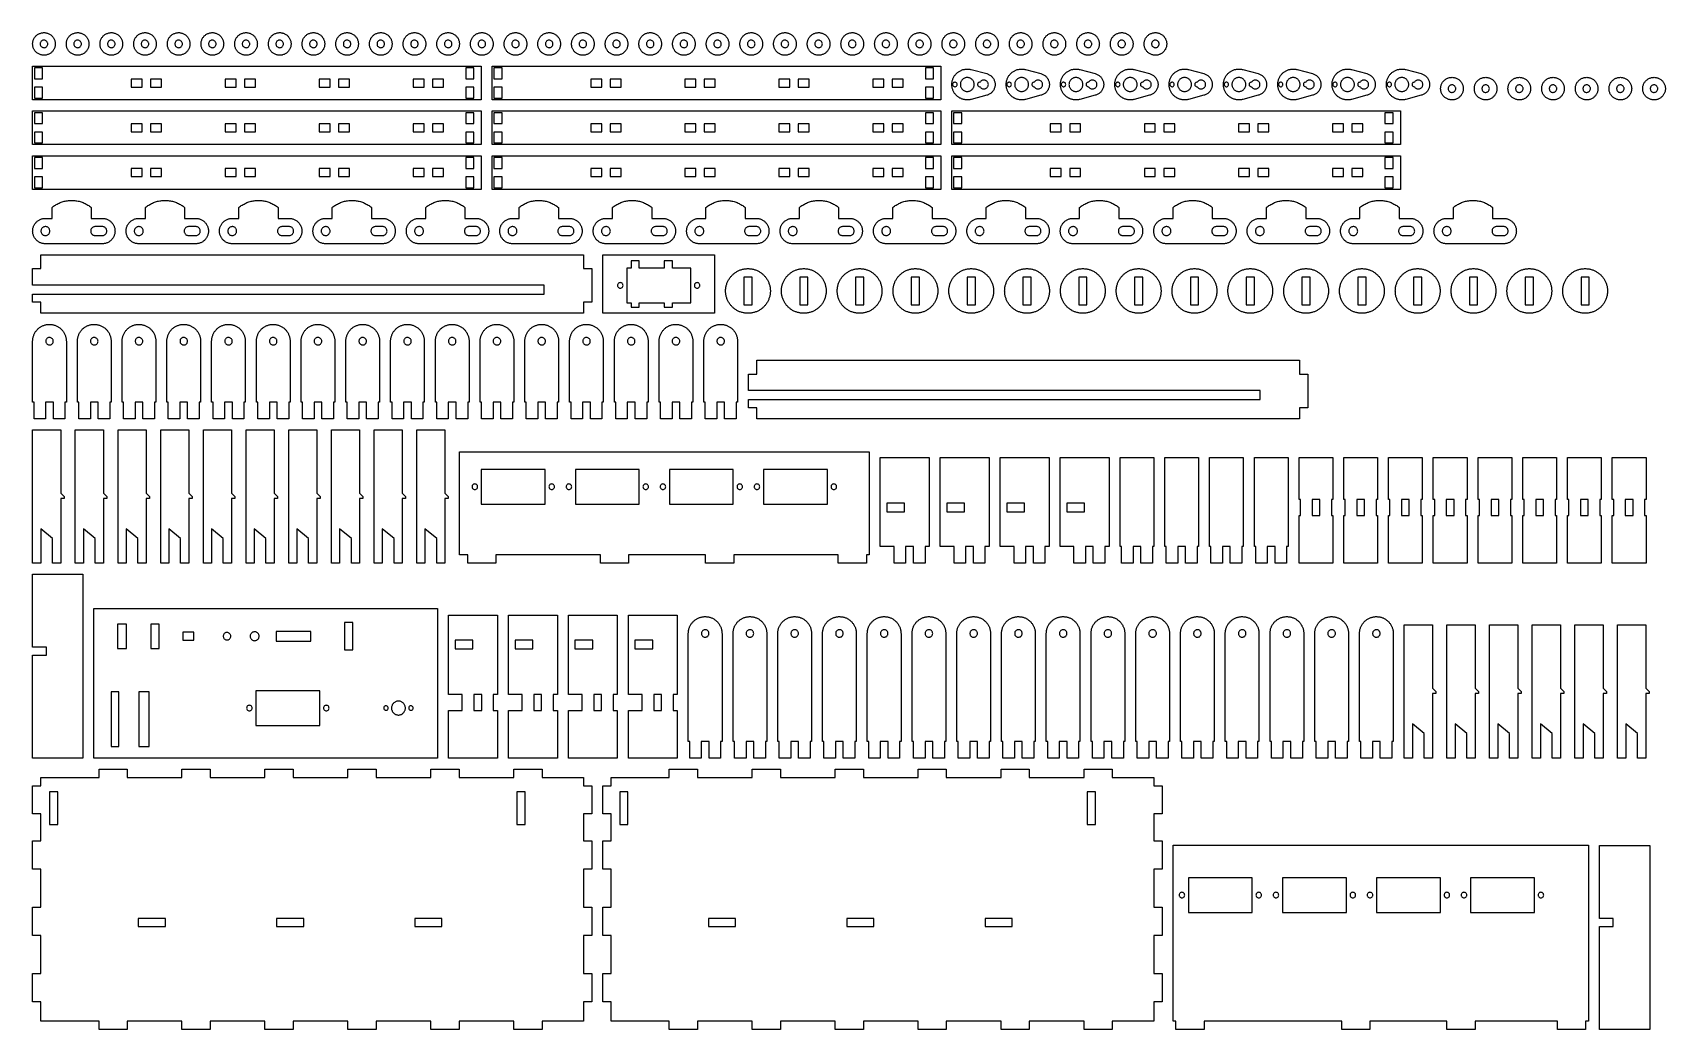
# Model space of a CAD drawing. Header units: metres. Extents: x 4 to 594, y 4 to 365.
import ezdxf

# ---------------------------------------------------------------- set-up
doc = ezdxf.new("R2010")
doc.units = ezdxf.units.M

msp = doc.modelspace()

# ---------------------------------------------------------------- linework, layer by layer
for points in [[(8.41, 356.53), (8.15, 356.52), (7.9, 356.52), (7.64, 356.54), (7.39, 356.58), (7.14, 356.63), (6.9, 356.69), (6.66, 356.78), (6.42, 356.87), (6.19, 356.98), (5.97, 357.11), (5.76, 357.25), (5.55, 357.4), (5.36, 357.56), (5.17, 357.74), (5, 357.92), (4.84, 358.12), (4.69, 358.33), (4.56, 358.54), (4.44, 358.77), (4.33, 359), (4.24, 359.24), (4.16, 359.48), (4.09, 359.72), (4.05, 359.97), (4.02, 360.23), (4, 360.48), (4, 360.73), (4.02, 360.99), (4.05, 361.24), (4.09, 361.49), (4.16, 361.74), (4.24, 361.98), (4.33, 362.22), (4.44, 362.45), (4.56, 362.67), (4.69, 362.89), (4.84, 363.09), (5, 363.29), (5.17, 363.48), (5.36, 363.65), (5.55, 363.82), (5.76, 363.97), (5.97, 364.11), (6.19, 364.23), (6.42, 364.34), (6.66, 364.44), (6.9, 364.52), (7.14, 364.59), (7.39, 364.64), (7.64, 364.67), (7.9, 364.69), (8.15, 364.7), (8.41, 364.69), (8.66, 364.66), (8.91, 364.61), (9.16, 364.56), (9.4, 364.48), (9.64, 364.39), (9.87, 364.29), (10.1, 364.17), (10.31, 364.04), (10.52, 363.89), (10.72, 363.74), (10.91, 363.57), (11.09, 363.38), (11.26, 363.19), (11.41, 362.99), (11.55, 362.78), (11.68, 362.56), (11.8, 362.33), (11.9, 362.1), (11.98, 361.86), (12.05, 361.61), (12.11, 361.37), (12.15, 361.12), (12.17, 360.86), (12.18, 360.61), (12.17, 360.35), (12.15, 360.1), (12.11, 359.85), (12.05, 359.6), (11.98, 359.36), (11.9, 359.12), (11.8, 358.88), (11.68, 358.65), (11.55, 358.44), (11.41, 358.22), (11.26, 358.02), (11.09, 357.83), (10.91, 357.65), (10.72, 357.48), (10.52, 357.32), (10.31, 357.18), (10.1, 357.04), (9.87, 356.93), (9.64, 356.82), (9.4, 356.73), (9.16, 356.66), (8.91, 356.6), (8.66, 356.56), (8.41, 356.53)], [(7.92, 359.26), (8.15, 359.25), (8.37, 359.28), (8.6, 359.35), (8.8, 359.45), (8.99, 359.59), (9.15, 359.75), (9.28, 359.94), (9.37, 360.15), (9.43, 360.38), (9.45, 360.61), (9.43, 360.84), (9.37, 361.06), (9.28, 361.27), (9.15, 361.46), (8.99, 361.63), (8.8, 361.77), (8.6, 361.87), (8.37, 361.94), (8.15, 361.97), (7.92, 361.96), (7.69, 361.91), (7.48, 361.82), (7.28, 361.7), (7.11, 361.55), (6.96, 361.37), (6.85, 361.17), (6.77, 360.95), (6.73, 360.72), (6.73, 360.49), (6.77, 360.26), (6.85, 360.05), (6.96, 359.85), (7.11, 359.67), (7.28, 359.51), (7.48, 359.39), (7.69, 359.31), (7.92, 359.26)], [(20.58, 356.53), (20.33, 356.52), (20.08, 356.52), (19.82, 356.54), (19.57, 356.58), (19.32, 356.63), (19.08, 356.69), (18.83, 356.78), (18.6, 356.87), (18.37, 356.98), (18.15, 357.11), (17.93, 357.25), (17.73, 357.4), (17.54, 357.56), (17.35, 357.74), (17.18, 357.92), (17.02, 358.12), (16.87, 358.33), (16.73, 358.54), (16.61, 358.77), (16.51, 359), (16.41, 359.24), (16.34, 359.48), (16.27, 359.72), (16.23, 359.97), (16.19, 360.23), (16.18, 360.48), (16.18, 360.73), (16.19, 360.99), (16.23, 361.24), (16.27, 361.49), (16.34, 361.74), (16.41, 361.98), (16.51, 362.22), (16.61, 362.45), (16.73, 362.67), (16.87, 362.89), (17.02, 363.09), (17.18, 363.29), (17.35, 363.48), (17.54, 363.65), (17.73, 363.82), (17.93, 363.97), (18.15, 364.11), (18.37, 364.23), (18.6, 364.34), (18.83, 364.44), (19.08, 364.52), (19.32, 364.59), (19.57, 364.64), (19.82, 364.67), (20.08, 364.69), (20.33, 364.7), (20.58, 364.69), (20.84, 364.66), (21.09, 364.61), (21.33, 364.56), (21.58, 364.48), (21.82, 364.39), (22.05, 364.29), (22.27, 364.17), (22.49, 364.04), (22.7, 363.89), (22.9, 363.74), (23.09, 363.57), (23.27, 363.38), (23.44, 363.19), (23.59, 362.99), (23.73, 362.78), (23.86, 362.56), (23.97, 362.33), (24.07, 362.1), (24.16, 361.86), (24.23, 361.61), (24.29, 361.37), (24.32, 361.12), (24.35, 360.86), (24.36, 360.61), (24.35, 360.35), (24.32, 360.1), (24.29, 359.85), (24.23, 359.6), (24.16, 359.36), (24.07, 359.12), (23.97, 358.88), (23.86, 358.65), (23.73, 358.44), (23.59, 358.22), (23.44, 358.02), (23.27, 357.83), (23.09, 357.65), (22.9, 357.48), (22.7, 357.32), (22.49, 357.18), (22.27, 357.04), (22.05, 356.93), (21.82, 356.82), (21.58, 356.73), (21.33, 356.66), (21.09, 356.6), (20.84, 356.56), (20.58, 356.53)], [(20.09, 359.26), (20.32, 359.25), (20.55, 359.28), (20.77, 359.35), (20.98, 359.45), (21.16, 359.59), (21.32, 359.75), (21.45, 359.94), (21.55, 360.15), (21.61, 360.38), (21.63, 360.61), (21.61, 360.84), (21.55, 361.06), (21.45, 361.27), (21.32, 361.46), (21.16, 361.63), (20.98, 361.77), (20.77, 361.87), (20.55, 361.94), (20.32, 361.97), (20.09, 361.96), (19.87, 361.91), (19.65, 361.82), (19.46, 361.7), (19.28, 361.55), (19.14, 361.37), (19.03, 361.17), (18.95, 360.95), (18.91, 360.72), (18.91, 360.49), (18.95, 360.26), (19.03, 360.05), (19.14, 359.85), (19.28, 359.67), (19.46, 359.51), (19.65, 359.39), (19.87, 359.31), (20.09, 359.26)], [(32.76, 356.53), (32.51, 356.52), (32.25, 356.52), (32, 356.54), (31.75, 356.58), (31.5, 356.63), (31.25, 356.69), (31.01, 356.78), (30.78, 356.87), (30.55, 356.98), (30.33, 357.11), (30.11, 357.25), (29.91, 357.4), (29.71, 357.56), (29.53, 357.74), (29.36, 357.92), (29.2, 358.12), (29.05, 358.33), (28.91, 358.54), (28.79, 358.77), (28.68, 359), (28.59, 359.24), (28.51, 359.48), (28.45, 359.72), (28.4, 359.97), (28.37, 360.23), (28.36, 360.48), (28.36, 360.73), (28.37, 360.99), (28.4, 361.24), (28.45, 361.49), (28.51, 361.74), (28.59, 361.98), (28.68, 362.22), (28.79, 362.45), (28.91, 362.67), (29.05, 362.89), (29.2, 363.09), (29.36, 363.29), (29.53, 363.48), (29.71, 363.65), (29.91, 363.82), (30.11, 363.97), (30.33, 364.11), (30.55, 364.23), (30.78, 364.34), (31.01, 364.44), (31.25, 364.52), (31.5, 364.59), (31.75, 364.64), (32, 364.67), (32.25, 364.69), (32.51, 364.7), (32.76, 364.69), (33.01, 364.66), (33.27, 364.61), (33.51, 364.56), (33.76, 364.48), (33.99, 364.39), (34.23, 364.29), (34.45, 364.17), (34.67, 364.04), (34.88, 363.89), (35.08, 363.74), (35.27, 363.57), (35.45, 363.38), (35.61, 363.19), (35.77, 362.99), (35.91, 362.78), (36.04, 362.56), (36.15, 362.33), (36.25, 362.1), (36.34, 361.86), (36.41, 361.61), (36.46, 361.37), (36.5, 361.12), (36.53, 360.86), (36.53, 360.61), (36.53, 360.35), (36.5, 360.1), (36.46, 359.85), (36.41, 359.6), (36.34, 359.36), (36.25, 359.12), (36.15, 358.88), (36.04, 358.65), (35.91, 358.44), (35.77, 358.22), (35.61, 358.02), (35.45, 357.83), (35.27, 357.65), (35.08, 357.48), (34.88, 357.32), (34.67, 357.18), (34.45, 357.04), (34.23, 356.93), (33.99, 356.82), (33.76, 356.73), (33.51, 356.66), (33.27, 356.6), (33.01, 356.56), (32.76, 356.53)], [(32.27, 359.26), (32.5, 359.25), (32.73, 359.28), (32.95, 359.35), (33.16, 359.45), (33.34, 359.59), (33.5, 359.75), (33.63, 359.94), (33.73, 360.15), (33.78, 360.38), (33.8, 360.61), (33.78, 360.84), (33.73, 361.06), (33.63, 361.27), (33.5, 361.46), (33.34, 361.63), (33.16, 361.77), (32.95, 361.87), (32.73, 361.94), (32.5, 361.97), (32.27, 361.96), (32.05, 361.91), (31.83, 361.82), (31.64, 361.7), (31.46, 361.55), (31.32, 361.37), (31.21, 361.17), (31.13, 360.95), (31.09, 360.72), (31.09, 360.49), (31.13, 360.26), (31.21, 360.05), (31.32, 359.85), (31.46, 359.67), (31.64, 359.51), (31.83, 359.39), (32.05, 359.31), (32.27, 359.26)], [(44.94, 356.53), (44.69, 356.52), (44.43, 356.52), (44.18, 356.54), (43.93, 356.58), (43.68, 356.63), (43.43, 356.69), (43.19, 356.78), (42.95, 356.87), (42.73, 356.98), (42.5, 357.11), (42.29, 357.25), (42.09, 357.4), (41.89, 357.56), (41.71, 357.74), (41.54, 357.92), (41.37, 358.12), (41.23, 358.33), (41.09, 358.54), (40.97, 358.77), (40.86, 359), (40.77, 359.24), (40.69, 359.48), (40.63, 359.72), (40.58, 359.97), (40.55, 360.23), (40.53, 360.48), (40.53, 360.73), (40.55, 360.99), (40.58, 361.24), (40.63, 361.49), (40.69, 361.74), (40.77, 361.98), (40.86, 362.22), (40.97, 362.45), (41.09, 362.67), (41.23, 362.89), (41.37, 363.09), (41.54, 363.29), (41.71, 363.48), (41.89, 363.65), (42.09, 363.82), (42.29, 363.97), (42.5, 364.11), (42.73, 364.23), (42.95, 364.34), (43.19, 364.44), (43.43, 364.52), (43.68, 364.59), (43.93, 364.64), (44.18, 364.67), (44.43, 364.69), (44.69, 364.7), (44.94, 364.69), (45.19, 364.66), (45.44, 364.61), (45.69, 364.56), (45.93, 364.48), (46.17, 364.39), (46.41, 364.29), (46.63, 364.17), (46.85, 364.04), (47.06, 363.89), (47.26, 363.74), (47.45, 363.57), (47.62, 363.38), (47.79, 363.19), (47.95, 362.99), (48.09, 362.78), (48.22, 362.56), (48.33, 362.33), (48.43, 362.1), (48.52, 361.86), (48.59, 361.61), (48.64, 361.37), (48.68, 361.12), (48.7, 360.86), (48.71, 360.61), (48.7, 360.35), (48.68, 360.1), (48.64, 359.85), (48.59, 359.6), (48.52, 359.36), (48.43, 359.12), (48.33, 358.88), (48.22, 358.65), (48.09, 358.44), (47.95, 358.22), (47.79, 358.02), (47.62, 357.83), (47.45, 357.65), (47.26, 357.48), (47.06, 357.32), (46.85, 357.18), (46.63, 357.04), (46.41, 356.93), (46.17, 356.82), (45.93, 356.73), (45.69, 356.66), (45.44, 356.6), (45.19, 356.56), (44.94, 356.53)], [(44.45, 359.26), (44.68, 359.25), (44.91, 359.28), (45.13, 359.35), (45.34, 359.45), (45.52, 359.59), (45.68, 359.75), (45.81, 359.94), (45.9, 360.15), (45.96, 360.38), (45.98, 360.61), (45.96, 360.84), (45.9, 361.06), (45.81, 361.27), (45.68, 361.46), (45.52, 361.63), (45.34, 361.77), (45.13, 361.87), (44.91, 361.94), (44.68, 361.97), (44.45, 361.96), (44.22, 361.91), (44.01, 361.82), (43.81, 361.7), (43.64, 361.55), (43.5, 361.37), (43.38, 361.17), (43.31, 360.95), (43.27, 360.72), (43.27, 360.49), (43.31, 360.26), (43.38, 360.05), (43.5, 359.85), (43.64, 359.67), (43.81, 359.51), (44.01, 359.39), (44.22, 359.31), (44.45, 359.26)], [(57.12, 356.53), (56.86, 356.52), (56.61, 356.52), (56.36, 356.54), (56.1, 356.58), (55.85, 356.63), (55.61, 356.69), (55.37, 356.78), (55.13, 356.87), (54.9, 356.98), (54.68, 357.11), (54.47, 357.25), (54.26, 357.4), (54.07, 357.56), (53.89, 357.74), (53.71, 357.92), (53.55, 358.12), (53.4, 358.33), (53.27, 358.54), (53.15, 358.77), (53.04, 359), (52.95, 359.24), (52.87, 359.48), (52.81, 359.72), (52.76, 359.97), (52.73, 360.23), (52.71, 360.48), (52.71, 360.73), (52.73, 360.99), (52.76, 361.24), (52.81, 361.49), (52.87, 361.74), (52.95, 361.98), (53.04, 362.22), (53.15, 362.45), (53.27, 362.67), (53.4, 362.89), (53.55, 363.09), (53.71, 363.29), (53.89, 363.48), (54.07, 363.65), (54.26, 363.82), (54.47, 363.97), (54.68, 364.11), (54.9, 364.23), (55.13, 364.34), (55.37, 364.44), (55.61, 364.52), (55.85, 364.59), (56.1, 364.64), (56.36, 364.67), (56.61, 364.69), (56.86, 364.7), (57.12, 364.69), (57.37, 364.66), (57.62, 364.61), (57.87, 364.56), (58.11, 364.48), (58.35, 364.39), (58.58, 364.29), (58.81, 364.17), (59.03, 364.04), (59.24, 363.89), (59.43, 363.74), (59.62, 363.57), (59.8, 363.38), (59.97, 363.19), (60.12, 362.99), (60.27, 362.78), (60.39, 362.56), (60.51, 362.33), (60.61, 362.1), (60.69, 361.86), (60.76, 361.61), (60.82, 361.37), (60.86, 361.12), (60.88, 360.86), (60.89, 360.61), (60.88, 360.35), (60.86, 360.1), (60.82, 359.85), (60.76, 359.6), (60.69, 359.36), (60.61, 359.12), (60.51, 358.88), (60.39, 358.65), (60.27, 358.44), (60.12, 358.22), (59.97, 358.02), (59.8, 357.83), (59.62, 357.65), (59.43, 357.48), (59.24, 357.32), (59.03, 357.18), (58.81, 357.04), (58.58, 356.93), (58.35, 356.82), (58.11, 356.73), (57.87, 356.66), (57.62, 356.6), (57.37, 356.56), (57.12, 356.53)], [(56.63, 359.26), (56.86, 359.25), (57.09, 359.28), (57.31, 359.35), (57.51, 359.45), (57.7, 359.59), (57.86, 359.75), (57.99, 359.94), (58.08, 360.15), (58.14, 360.38), (58.16, 360.61), (58.14, 360.84), (58.08, 361.06), (57.99, 361.27), (57.86, 361.46), (57.7, 361.63), (57.51, 361.77), (57.31, 361.87), (57.09, 361.94), (56.86, 361.97), (56.63, 361.96), (56.4, 361.91), (56.19, 361.82), (55.99, 361.7), (55.82, 361.55), (55.67, 361.37), (55.56, 361.17), (55.48, 360.95), (55.45, 360.72), (55.45, 360.49), (55.48, 360.26), (55.56, 360.05), (55.67, 359.85), (55.82, 359.67), (55.99, 359.51), (56.19, 359.39), (56.4, 359.31), (56.63, 359.26)], [(69.3, 356.53), (69.04, 356.52), (68.79, 356.52), (68.53, 356.54), (68.28, 356.58), (68.03, 356.63), (67.79, 356.69), (67.55, 356.78), (67.31, 356.87), (67.08, 356.98), (66.86, 357.11), (66.65, 357.25), (66.44, 357.4), (66.25, 357.56), (66.06, 357.74), (65.89, 357.92), (65.73, 358.12), (65.58, 358.33), (65.45, 358.54), (65.33, 358.77), (65.22, 359), (65.13, 359.24), (65.05, 359.48), (64.99, 359.72), (64.94, 359.97), (64.91, 360.23), (64.89, 360.48), (64.89, 360.73), (64.91, 360.99), (64.94, 361.24), (64.99, 361.49), (65.05, 361.74), (65.13, 361.98), (65.22, 362.22), (65.33, 362.45), (65.45, 362.67), (65.58, 362.89), (65.73, 363.09), (65.89, 363.29), (66.06, 363.48), (66.25, 363.65), (66.44, 363.82), (66.65, 363.97), (66.86, 364.11), (67.08, 364.23), (67.31, 364.34), (67.55, 364.44), (67.79, 364.52), (68.03, 364.59), (68.28, 364.64), (68.53, 364.67), (68.79, 364.69), (69.04, 364.7), (69.3, 364.69), (69.55, 364.66), (69.8, 364.61), (70.05, 364.56), (70.29, 364.48), (70.53, 364.39), (70.76, 364.29), (70.99, 364.17), (71.2, 364.04), (71.41, 363.89), (71.61, 363.74), (71.8, 363.57), (71.98, 363.38), (72.15, 363.19), (72.3, 362.99), (72.44, 362.78), (72.57, 362.56), (72.69, 362.33), (72.79, 362.1), (72.87, 361.86), (72.94, 361.61), (73, 361.37), (73.04, 361.12), (73.06, 360.86), (73.07, 360.61), (73.06, 360.35), (73.04, 360.1), (73, 359.85), (72.94, 359.6), (72.87, 359.36), (72.79, 359.12), (72.69, 358.88), (72.57, 358.65), (72.44, 358.44), (72.3, 358.22), (72.15, 358.02), (71.98, 357.83), (71.8, 357.65), (71.61, 357.48), (71.41, 357.32), (71.2, 357.18), (70.99, 357.04), (70.76, 356.93), (70.53, 356.82), (70.29, 356.73), (70.05, 356.66), (69.8, 356.6), (69.55, 356.56), (69.3, 356.53)], [(68.81, 359.26), (69.04, 359.25), (69.27, 359.28), (69.49, 359.35), (69.69, 359.45), (69.88, 359.59), (70.04, 359.75), (70.17, 359.94), (70.26, 360.15), (70.32, 360.38), (70.34, 360.61), (70.32, 360.84), (70.26, 361.06), (70.17, 361.27), (70.04, 361.46), (69.88, 361.63), (69.69, 361.77), (69.49, 361.87), (69.27, 361.94), (69.04, 361.97), (68.81, 361.96), (68.58, 361.91), (68.37, 361.82), (68.17, 361.7), (68, 361.55), (67.85, 361.37), (67.74, 361.17), (67.66, 360.95), (67.62, 360.72), (67.62, 360.49), (67.66, 360.26), (67.74, 360.05), (67.85, 359.85), (68, 359.67), (68.17, 359.51), (68.37, 359.39), (68.58, 359.31), (68.81, 359.26)], [(81.47, 356.53), (81.22, 356.52), (80.97, 356.52), (80.71, 356.54), (80.46, 356.58), (80.21, 356.63), (79.97, 356.69), (79.72, 356.78), (79.49, 356.87), (79.26, 356.98), (79.04, 357.11), (78.83, 357.25), (78.62, 357.4), (78.43, 357.56), (78.24, 357.74), (78.07, 357.92), (77.91, 358.12), (77.76, 358.33), (77.63, 358.54), (77.5, 358.77), (77.4, 359), (77.3, 359.24), (77.23, 359.48), (77.16, 359.72), (77.12, 359.97), (77.08, 360.23), (77.07, 360.48), (77.07, 360.73), (77.08, 360.99), (77.12, 361.24), (77.16, 361.49), (77.23, 361.74), (77.3, 361.98), (77.4, 362.22), (77.5, 362.45), (77.63, 362.67), (77.76, 362.89), (77.91, 363.09), (78.07, 363.29), (78.24, 363.48), (78.43, 363.65), (78.62, 363.82), (78.83, 363.97), (79.04, 364.11), (79.26, 364.23), (79.49, 364.34), (79.72, 364.44), (79.97, 364.52), (80.21, 364.59), (80.46, 364.64), (80.71, 364.67), (80.97, 364.69), (81.22, 364.7), (81.47, 364.69), (81.73, 364.66), (81.98, 364.61), (82.23, 364.56), (82.47, 364.48), (82.71, 364.39), (82.94, 364.29), (83.16, 364.17), (83.38, 364.04), (83.59, 363.89), (83.79, 363.74), (83.98, 363.57), (84.16, 363.38), (84.33, 363.19), (84.48, 362.99), (84.62, 362.78), (84.75, 362.56), (84.87, 362.33), (84.97, 362.1), (85.05, 361.86), (85.12, 361.61), (85.18, 361.37), (85.22, 361.12), (85.24, 360.86), (85.25, 360.61), (85.24, 360.35), (85.22, 360.1), (85.18, 359.85), (85.12, 359.6), (85.05, 359.36), (84.97, 359.12), (84.87, 358.88), (84.75, 358.65), (84.62, 358.44), (84.48, 358.22), (84.33, 358.02), (84.16, 357.83), (83.98, 357.65), (83.79, 357.48), (83.59, 357.32), (83.38, 357.18), (83.16, 357.04), (82.94, 356.93), (82.71, 356.82), (82.47, 356.73), (82.23, 356.66), (81.98, 356.6), (81.73, 356.56), (81.47, 356.53)], [(80.98, 359.26), (81.21, 359.25), (81.44, 359.28), (81.66, 359.35), (81.87, 359.45), (82.05, 359.59), (82.21, 359.75), (82.34, 359.94), (82.44, 360.15), (82.5, 360.38), (82.52, 360.61), (82.5, 360.84), (82.44, 361.06), (82.34, 361.27), (82.21, 361.46), (82.05, 361.63), (81.87, 361.77), (81.66, 361.87), (81.44, 361.94), (81.21, 361.97), (80.98, 361.96), (80.76, 361.91), (80.54, 361.82), (80.35, 361.7), (80.18, 361.55), (80.03, 361.37), (79.92, 361.17), (79.84, 360.95), (79.8, 360.72), (79.8, 360.49), (79.84, 360.26), (79.92, 360.05), (80.03, 359.85), (80.18, 359.67), (80.35, 359.51), (80.54, 359.39), (80.76, 359.31), (80.98, 359.26)], [(93.65, 356.53), (93.4, 356.52), (93.14, 356.52), (92.89, 356.54), (92.64, 356.58), (92.39, 356.63), (92.14, 356.69), (91.9, 356.78), (91.67, 356.87), (91.44, 356.98), (91.22, 357.11), (91, 357.25), (90.8, 357.4), (90.6, 357.56), (90.42, 357.74), (90.25, 357.92), (90.09, 358.12), (89.94, 358.33), (89.8, 358.54), (89.68, 358.77), (89.57, 359), (89.48, 359.24), (89.4, 359.48), (89.34, 359.72), (89.29, 359.97), (89.26, 360.23), (89.25, 360.48), (89.25, 360.73), (89.26, 360.99), (89.29, 361.24), (89.34, 361.49), (89.4, 361.74), (89.48, 361.98), (89.57, 362.22), (89.68, 362.45), (89.8, 362.67), (89.94, 362.89), (90.09, 363.09), (90.25, 363.29), (90.42, 363.48), (90.6, 363.65), (90.8, 363.82), (91, 363.97), (91.22, 364.11), (91.44, 364.23), (91.67, 364.34), (91.9, 364.44), (92.14, 364.52), (92.39, 364.59), (92.64, 364.64), (92.89, 364.67), (93.14, 364.69), (93.4, 364.7), (93.65, 364.69), (93.91, 364.66), (94.16, 364.61), (94.4, 364.56), (94.65, 364.48), (94.89, 364.39), (95.12, 364.29), (95.34, 364.17), (95.56, 364.04), (95.77, 363.89), (95.97, 363.74), (96.16, 363.57), (96.34, 363.38), (96.5, 363.19), (96.66, 362.99), (96.8, 362.78), (96.93, 362.56), (97.04, 362.33), (97.14, 362.1), (97.23, 361.86), (97.3, 361.61), (97.35, 361.37), (97.39, 361.12), (97.42, 360.86), (97.42, 360.61), (97.42, 360.35), (97.39, 360.1), (97.35, 359.85), (97.3, 359.6), (97.23, 359.36), (97.14, 359.12), (97.04, 358.88), (96.93, 358.65), (96.8, 358.44), (96.66, 358.22), (96.5, 358.02), (96.34, 357.83), (96.16, 357.65), (95.97, 357.48), (95.77, 357.32), (95.56, 357.18), (95.34, 357.04), (95.12, 356.93), (94.89, 356.82), (94.65, 356.73), (94.4, 356.66), (94.16, 356.6), (93.91, 356.56), (93.65, 356.53)], [(93.16, 359.26), (93.39, 359.25), (93.62, 359.28), (93.84, 359.35), (94.05, 359.45), (94.23, 359.59), (94.39, 359.75), (94.52, 359.94), (94.62, 360.15), (94.67, 360.38), (94.69, 360.61), (94.67, 360.84), (94.62, 361.06), (94.52, 361.27), (94.39, 361.46), (94.23, 361.63), (94.05, 361.77), (93.84, 361.87), (93.62, 361.94), (93.39, 361.97), (93.16, 361.96), (92.94, 361.91), (92.72, 361.82), (92.53, 361.7), (92.35, 361.55), (92.21, 361.37), (92.1, 361.17), (92.02, 360.95), (91.98, 360.72), (91.98, 360.49), (92.02, 360.26), (92.1, 360.05), (92.21, 359.85), (92.35, 359.67), (92.53, 359.51), (92.72, 359.39), (92.94, 359.31), (93.16, 359.26)], [(105.83, 356.53), (105.58, 356.52), (105.32, 356.52), (105.07, 356.54), (104.82, 356.58), (104.57, 356.63), (104.32, 356.69), (104.08, 356.78), (103.85, 356.87), (103.62, 356.98), (103.39, 357.11), (103.18, 357.25), (102.98, 357.4), (102.78, 357.56), (102.6, 357.74), (102.43, 357.92), (102.26, 358.12), (102.12, 358.33), (101.98, 358.54), (101.86, 358.77), (101.75, 359), (101.66, 359.24), (101.58, 359.48), (101.52, 359.72), (101.47, 359.97), (101.44, 360.23), (101.42, 360.48), (101.42, 360.73), (101.44, 360.99), (101.47, 361.24), (101.52, 361.49), (101.58, 361.74), (101.66, 361.98), (101.75, 362.22), (101.86, 362.45), (101.98, 362.67), (102.12, 362.89), (102.26, 363.09), (102.43, 363.29), (102.6, 363.48), (102.78, 363.65), (102.98, 363.82), (103.18, 363.97), (103.39, 364.11), (103.62, 364.23), (103.85, 364.34), (104.08, 364.44), (104.32, 364.52), (104.57, 364.59), (104.82, 364.64), (105.07, 364.67), (105.32, 364.69), (105.58, 364.7), (105.83, 364.69), (106.08, 364.66), (106.33, 364.61), (106.58, 364.56), (106.83, 364.48), (107.06, 364.39), (107.3, 364.29), (107.52, 364.17), (107.74, 364.04), (107.95, 363.89), (108.15, 363.74), (108.34, 363.57), (108.52, 363.38), (108.68, 363.19), (108.84, 362.99), (108.98, 362.78), (109.11, 362.56), (109.22, 362.33), (109.32, 362.1), (109.41, 361.86), (109.48, 361.61), (109.53, 361.37), (109.57, 361.12), (109.6, 360.86), (109.6, 360.61), (109.6, 360.35), (109.57, 360.1), (109.53, 359.85), (109.48, 359.6), (109.41, 359.36), (109.32, 359.12), (109.22, 358.88), (109.11, 358.65), (108.98, 358.44), (108.84, 358.22), (108.68, 358.02), (108.52, 357.83), (108.34, 357.65), (108.15, 357.48), (107.95, 357.32), (107.74, 357.18), (107.52, 357.04), (107.3, 356.93), (107.06, 356.82), (106.83, 356.73), (106.58, 356.66), (106.33, 356.6), (106.08, 356.56), (105.83, 356.53)], [(105.34, 359.26), (105.57, 359.25), (105.8, 359.28), (106.02, 359.35), (106.23, 359.45), (106.41, 359.59), (106.57, 359.75), (106.7, 359.94), (106.79, 360.15), (106.85, 360.38), (106.87, 360.61), (106.85, 360.84), (106.79, 361.06), (106.7, 361.27), (106.57, 361.46), (106.41, 361.63), (106.23, 361.77), (106.02, 361.87), (105.8, 361.94), (105.57, 361.97), (105.34, 361.96), (105.11, 361.91), (104.9, 361.82), (104.7, 361.7), (104.53, 361.55), (104.39, 361.37), (104.27, 361.17), (104.2, 360.95), (104.16, 360.72), (104.16, 360.49), (104.2, 360.26), (104.27, 360.05), (104.39, 359.85), (104.53, 359.67), (104.7, 359.51), (104.9, 359.39), (105.11, 359.31), (105.34, 359.26)], [(118.01, 356.53), (117.75, 356.52), (117.5, 356.52), (117.25, 356.54), (116.99, 356.58), (116.75, 356.63), (116.5, 356.69), (116.26, 356.78), (116.02, 356.87), (115.79, 356.98), (115.57, 357.11), (115.36, 357.25), (115.16, 357.4), (114.96, 357.56), (114.78, 357.74), (114.6, 357.92), (114.44, 358.12), (114.29, 358.33), (114.16, 358.54), (114.04, 358.77), (113.93, 359), (113.84, 359.24), (113.76, 359.48), (113.7, 359.72), (113.65, 359.97), (113.62, 360.23), (113.6, 360.48), (113.6, 360.73), (113.62, 360.99), (113.65, 361.24), (113.7, 361.49), (113.76, 361.74), (113.84, 361.98), (113.93, 362.22), (114.04, 362.45), (114.16, 362.67), (114.29, 362.89), (114.44, 363.09), (114.6, 363.29), (114.78, 363.48), (114.96, 363.65), (115.16, 363.82), (115.36, 363.97), (115.57, 364.11), (115.79, 364.23), (116.02, 364.34), (116.26, 364.44), (116.5, 364.52), (116.75, 364.59), (116.99, 364.64), (117.25, 364.67), (117.5, 364.69), (117.75, 364.7), (118.01, 364.69), (118.26, 364.66), (118.51, 364.61), (118.76, 364.56), (119, 364.48), (119.24, 364.39), (119.47, 364.29), (119.7, 364.17), (119.92, 364.04), (120.13, 363.89), (120.33, 363.74), (120.51, 363.57), (120.69, 363.38), (120.86, 363.19), (121.01, 362.99), (121.16, 362.78), (121.28, 362.56), (121.4, 362.33), (121.5, 362.1), (121.58, 361.86), (121.66, 361.61), (121.71, 361.37), (121.75, 361.12), (121.77, 360.86), (121.78, 360.61), (121.77, 360.35), (121.75, 360.1), (121.71, 359.85), (121.66, 359.6), (121.58, 359.36), (121.5, 359.12), (121.4, 358.88), (121.28, 358.65), (121.16, 358.44), (121.01, 358.22), (120.86, 358.02), (120.69, 357.83), (120.51, 357.65), (120.33, 357.48), (120.13, 357.32), (119.92, 357.18), (119.7, 357.04), (119.47, 356.93), (119.24, 356.82), (119, 356.73), (118.76, 356.66), (118.51, 356.6), (118.26, 356.56), (118.01, 356.53)], [(117.52, 359.26), (117.75, 359.25), (117.98, 359.28), (118.2, 359.35), (118.4, 359.45), (118.59, 359.59), (118.75, 359.75), (118.88, 359.94), (118.97, 360.15), (119.03, 360.38), (119.05, 360.61), (119.03, 360.84), (118.97, 361.06), (118.88, 361.27), (118.75, 361.46), (118.59, 361.63), (118.4, 361.77), (118.2, 361.87), (117.98, 361.94), (117.75, 361.97), (117.52, 361.96), (117.29, 361.91), (117.08, 361.82), (116.88, 361.7), (116.71, 361.55), (116.56, 361.37), (116.45, 361.17), (116.38, 360.95), (116.34, 360.72), (116.34, 360.49), (116.38, 360.26), (116.45, 360.05), (116.56, 359.85), (116.71, 359.67), (116.88, 359.51), (117.08, 359.39), (117.29, 359.31), (117.52, 359.26)], [(130.19, 356.53), (129.93, 356.52), (129.68, 356.52), (129.42, 356.54), (129.17, 356.58), (128.92, 356.63), (128.68, 356.69), (128.44, 356.78), (128.2, 356.87), (127.97, 356.98), (127.75, 357.11), (127.54, 357.25), (127.33, 357.4), (127.14, 357.56), (126.95, 357.74), (126.78, 357.92), (126.62, 358.12), (126.47, 358.33), (126.34, 358.54), (126.22, 358.77), (126.11, 359), (126.02, 359.24), (125.94, 359.48), (125.88, 359.72), (125.83, 359.97), (125.8, 360.23), (125.78, 360.48), (125.78, 360.73), (125.8, 360.99), (125.83, 361.24), (125.88, 361.49), (125.94, 361.74), (126.02, 361.98), (126.11, 362.22), (126.22, 362.45), (126.34, 362.67), (126.47, 362.89), (126.62, 363.09), (126.78, 363.29), (126.95, 363.48), (127.14, 363.65), (127.33, 363.82), (127.54, 363.97), (127.75, 364.11), (127.97, 364.23), (128.2, 364.34), (128.44, 364.44), (128.68, 364.52), (128.92, 364.59), (129.17, 364.64), (129.42, 364.67), (129.68, 364.69), (129.93, 364.7), (130.19, 364.69), (130.44, 364.66), (130.69, 364.61), (130.94, 364.56), (131.18, 364.48), (131.42, 364.39), (131.65, 364.29), (131.88, 364.17), (132.09, 364.04), (132.3, 363.89), (132.5, 363.74), (132.69, 363.57), (132.87, 363.38), (133.04, 363.19), (133.19, 362.99), (133.33, 362.78), (133.46, 362.56), (133.58, 362.33), (133.68, 362.1), (133.76, 361.86), (133.83, 361.61), (133.89, 361.37), (133.93, 361.12), (133.95, 360.86), (133.96, 360.61), (133.95, 360.35), (133.93, 360.1), (133.89, 359.85), (133.83, 359.6), (133.76, 359.36), (133.68, 359.12), (133.58, 358.88), (133.46, 358.65), (133.33, 358.44), (133.19, 358.22), (133.04, 358.02), (132.87, 357.83), (132.69, 357.65), (132.5, 357.48), (132.3, 357.32), (132.09, 357.18), (131.88, 357.04), (131.65, 356.93), (131.42, 356.82), (131.18, 356.73), (130.94, 356.66), (130.69, 356.6), (130.44, 356.56), (130.19, 356.53)], [(129.7, 359.26), (129.93, 359.25), (130.16, 359.28), (130.38, 359.35), (130.58, 359.45), (130.77, 359.59), (130.93, 359.75), (131.06, 359.94), (131.15, 360.15), (131.21, 360.38), (131.23, 360.61), (131.21, 360.84), (131.15, 361.06), (131.06, 361.27), (130.93, 361.46), (130.77, 361.63), (130.58, 361.77), (130.38, 361.87), (130.16, 361.94), (129.93, 361.97), (129.7, 361.96), (129.47, 361.91), (129.26, 361.82), (129.06, 361.7), (128.89, 361.55), (128.74, 361.37), (128.63, 361.17), (128.55, 360.95), (128.51, 360.72), (128.51, 360.49), (128.55, 360.26), (128.63, 360.05), (128.74, 359.85), (128.89, 359.67), (129.06, 359.51), (129.26, 359.39), (129.47, 359.31), (129.7, 359.26)], [(142.36, 356.53), (142.11, 356.52), (141.86, 356.52), (141.6, 356.54), (141.35, 356.58), (141.1, 356.63), (140.86, 356.69), (140.62, 356.78), (140.38, 356.87), (140.15, 356.98), (139.93, 357.11), (139.72, 357.25), (139.51, 357.4), (139.32, 357.56), (139.13, 357.74), (138.96, 357.92), (138.8, 358.12), (138.65, 358.33), (138.52, 358.54), (138.39, 358.77), (138.29, 359), (138.19, 359.24), (138.12, 359.48), (138.05, 359.72), (138.01, 359.97), (137.97, 360.23), (137.96, 360.48), (137.96, 360.73), (137.97, 360.99), (138.01, 361.24), (138.05, 361.49), (138.12, 361.74), (138.19, 361.98), (138.29, 362.22), (138.39, 362.45), (138.52, 362.67), (138.65, 362.89), (138.8, 363.09), (138.96, 363.29), (139.13, 363.48), (139.32, 363.65), (139.51, 363.82), (139.72, 363.97), (139.93, 364.11), (140.15, 364.23), (140.38, 364.34), (140.62, 364.44), (140.86, 364.52), (141.1, 364.59), (141.35, 364.64), (141.6, 364.67), (141.86, 364.69), (142.11, 364.7), (142.36, 364.69), (142.62, 364.66), (142.87, 364.61), (143.12, 364.56), (143.36, 364.48), (143.6, 364.39), (143.83, 364.29), (144.06, 364.17), (144.27, 364.04), (144.48, 363.89), (144.68, 363.74), (144.87, 363.57), (145.05, 363.38), (145.22, 363.19), (145.37, 362.99), (145.51, 362.78), (145.64, 362.56), (145.76, 362.33), (145.86, 362.1), (145.94, 361.86), (146.01, 361.61), (146.07, 361.37), (146.11, 361.12), (146.13, 360.86), (146.14, 360.61), (146.13, 360.35), (146.11, 360.1), (146.07, 359.85), (146.01, 359.6), (145.94, 359.36), (145.86, 359.12), (145.76, 358.88), (145.64, 358.65), (145.51, 358.44), (145.37, 358.22), (145.22, 358.02), (145.05, 357.83), (144.87, 357.65), (144.68, 357.48), (144.48, 357.32), (144.27, 357.18), (144.06, 357.04), (143.83, 356.93), (143.6, 356.82), (143.36, 356.73), (143.12, 356.66), (142.87, 356.6), (142.62, 356.56), (142.36, 356.53)], [(141.87, 359.26), (142.1, 359.25), (142.33, 359.28), (142.55, 359.35), (142.76, 359.45), (142.95, 359.59), (143.11, 359.75), (143.23, 359.94), (143.33, 360.15), (143.39, 360.38), (143.41, 360.61), (143.39, 360.84), (143.33, 361.06), (143.23, 361.27), (143.11, 361.46), (142.95, 361.63), (142.76, 361.77), (142.55, 361.87), (142.33, 361.94), (142.1, 361.97), (141.87, 361.96), (141.65, 361.91), (141.44, 361.82), (141.24, 361.7), (141.07, 361.55), (140.92, 361.37), (140.81, 361.17), (140.73, 360.95), (140.69, 360.72), (140.69, 360.49), (140.73, 360.26), (140.81, 360.05), (140.92, 359.85), (141.07, 359.67), (141.24, 359.51), (141.44, 359.39), (141.65, 359.31), (141.87, 359.26)], [(154.54, 356.53), (154.29, 356.52), (154.03, 356.52), (153.78, 356.54), (153.53, 356.58), (153.28, 356.63), (153.03, 356.69), (152.79, 356.78), (152.56, 356.87), (152.33, 356.98), (152.11, 357.11), (151.89, 357.25), (151.69, 357.4), (151.49, 357.56), (151.31, 357.74), (151.14, 357.92), (150.98, 358.12), (150.83, 358.33), (150.69, 358.54), (150.57, 358.77), (150.47, 359), (150.37, 359.24), (150.29, 359.48), (150.23, 359.72), (150.18, 359.97), (150.15, 360.23), (150.14, 360.48), (150.14, 360.73), (150.15, 360.99), (150.18, 361.24), (150.23, 361.49), (150.29, 361.74), (150.37, 361.98), (150.47, 362.22), (150.57, 362.45), (150.69, 362.67), (150.83, 362.89), (150.98, 363.09), (151.14, 363.29), (151.31, 363.48), (151.49, 363.65), (151.69, 363.82), (151.89, 363.97), (152.11, 364.11), (152.33, 364.23), (152.56, 364.34), (152.79, 364.44), (153.03, 364.52), (153.28, 364.59), (153.53, 364.64), (153.78, 364.67), (154.03, 364.69), (154.29, 364.7), (154.54, 364.69), (154.8, 364.66), (155.05, 364.61), (155.29, 364.56), (155.54, 364.48), (155.78, 364.39), (156.01, 364.29), (156.23, 364.17), (156.45, 364.04), (156.66, 363.89), (156.86, 363.74), (157.05, 363.57), (157.23, 363.38), (157.39, 363.19), (157.55, 362.99), (157.69, 362.78), (157.82, 362.56), (157.93, 362.33), (158.03, 362.1), (158.12, 361.86), (158.19, 361.61), (158.24, 361.37), (158.28, 361.12), (158.31, 360.86), (158.32, 360.61), (158.31, 360.35), (158.28, 360.1), (158.24, 359.85), (158.19, 359.6), (158.12, 359.36), (158.03, 359.12), (157.93, 358.88), (157.82, 358.65), (157.69, 358.44), (157.55, 358.22), (157.39, 358.02), (157.23, 357.83), (157.05, 357.65), (156.86, 357.48), (156.66, 357.32), (156.45, 357.18), (156.23, 357.04), (156.01, 356.93), (155.78, 356.82), (155.54, 356.73), (155.29, 356.66), (155.05, 356.6), (154.8, 356.56), (154.54, 356.53)], [(154.05, 359.26), (154.28, 359.25), (154.51, 359.28), (154.73, 359.35), (154.94, 359.45), (155.12, 359.59), (155.28, 359.75), (155.41, 359.94), (155.51, 360.15), (155.57, 360.38), (155.58, 360.61), (155.57, 360.84), (155.51, 361.06), (155.41, 361.27), (155.28, 361.46), (155.12, 361.63), (154.94, 361.77), (154.73, 361.87), (154.51, 361.94), (154.28, 361.97), (154.05, 361.96), (153.83, 361.91), (153.61, 361.82), (153.42, 361.7), (153.24, 361.55), (153.1, 361.37), (152.99, 361.17), (152.91, 360.95), (152.87, 360.72), (152.87, 360.49), (152.91, 360.26), (152.99, 360.05), (153.1, 359.85), (153.24, 359.67), (153.42, 359.51), (153.61, 359.39), (153.83, 359.31), (154.05, 359.26)], [(166.72, 356.53), (166.47, 356.52), (166.21, 356.52), (165.96, 356.54), (165.71, 356.58), (165.46, 356.63), (165.21, 356.69), (164.97, 356.78), (164.74, 356.87), (164.51, 356.98), (164.29, 357.11), (164.07, 357.25), (163.87, 357.4), (163.67, 357.56), (163.49, 357.74), (163.32, 357.92), (163.16, 358.12), (163.01, 358.33), (162.87, 358.54), (162.75, 358.77), (162.64, 359), (162.55, 359.24), (162.47, 359.48), (162.41, 359.72), (162.36, 359.97), (162.33, 360.23), (162.32, 360.48), (162.32, 360.73), (162.33, 360.99), (162.36, 361.24), (162.41, 361.49), (162.47, 361.74), (162.55, 361.98), (162.64, 362.22), (162.75, 362.45), (162.87, 362.67), (163.01, 362.89), (163.16, 363.09), (163.32, 363.29), (163.49, 363.48), (163.67, 363.65), (163.87, 363.82), (164.07, 363.97), (164.29, 364.11), (164.51, 364.23), (164.74, 364.34), (164.97, 364.44), (165.21, 364.52), (165.46, 364.59), (165.71, 364.64), (165.96, 364.67), (166.21, 364.69), (166.47, 364.7), (166.72, 364.69), (166.97, 364.66), (167.22, 364.61), (167.47, 364.56), (167.72, 364.48), (167.95, 364.39), (168.19, 364.29), (168.41, 364.17), (168.63, 364.04), (168.84, 363.89), (169.04, 363.74), (169.23, 363.57), (169.41, 363.38), (169.57, 363.19), (169.73, 362.99), (169.87, 362.78), (170, 362.56), (170.11, 362.33), (170.21, 362.1), (170.3, 361.86), (170.37, 361.61), (170.42, 361.37), (170.46, 361.12), (170.49, 360.86), (170.49, 360.61), (170.49, 360.35), (170.46, 360.1), (170.42, 359.85), (170.37, 359.6), (170.3, 359.36), (170.21, 359.12), (170.11, 358.88), (170, 358.65), (169.87, 358.44), (169.73, 358.22), (169.57, 358.02), (169.41, 357.83), (169.23, 357.65), (169.04, 357.48), (168.84, 357.32), (168.63, 357.18), (168.41, 357.04), (168.19, 356.93), (167.95, 356.82), (167.72, 356.73), (167.47, 356.66), (167.22, 356.6), (166.97, 356.56), (166.72, 356.53)], [(166.23, 359.26), (166.46, 359.25), (166.69, 359.28), (166.91, 359.35), (167.12, 359.45), (167.3, 359.59), (167.46, 359.75), (167.59, 359.94), (167.69, 360.15), (167.74, 360.38), (167.76, 360.61), (167.74, 360.84), (167.69, 361.06), (167.59, 361.27), (167.46, 361.46), (167.3, 361.63), (167.12, 361.77), (166.91, 361.87), (166.69, 361.94), (166.46, 361.97), (166.23, 361.96), (166.01, 361.91), (165.79, 361.82), (165.59, 361.7), (165.42, 361.55), (165.28, 361.37), (165.16, 361.17), (165.09, 360.95), (165.05, 360.72), (165.05, 360.49), (165.09, 360.26), (165.16, 360.05), (165.28, 359.85), (165.42, 359.67), (165.59, 359.51), (165.79, 359.39), (166.01, 359.31), (166.23, 359.26)], [(178.9, 356.53), (178.65, 356.52), (178.39, 356.52), (178.14, 356.54), (177.89, 356.58), (177.64, 356.63), (177.39, 356.69), (177.15, 356.78), (176.91, 356.87), (176.69, 356.98), (176.46, 357.11), (176.25, 357.25), (176.05, 357.4), (175.85, 357.56), (175.67, 357.74), (175.49, 357.92), (175.33, 358.12), (175.19, 358.33), (175.05, 358.54), (174.93, 358.77), (174.82, 359), (174.73, 359.24), (174.65, 359.48), (174.59, 359.72), (174.54, 359.97), (174.51, 360.23), (174.49, 360.48), (174.49, 360.73), (174.51, 360.99), (174.54, 361.24), (174.59, 361.49), (174.65, 361.74), (174.73, 361.98), (174.82, 362.22), (174.93, 362.45), (175.05, 362.67), (175.19, 362.89), (175.33, 363.09), (175.49, 363.29), (175.67, 363.48), (175.85, 363.65), (176.05, 363.82), (176.25, 363.97), (176.46, 364.11), (176.69, 364.23), (176.91, 364.34), (177.15, 364.44), (177.39, 364.52), (177.64, 364.59), (177.89, 364.64), (178.14, 364.67), (178.39, 364.69), (178.65, 364.7), (178.9, 364.69), (179.15, 364.66), (179.4, 364.61), (179.65, 364.56), (179.89, 364.48), (180.13, 364.39), (180.36, 364.29), (180.59, 364.17), (180.81, 364.04), (181.02, 363.89), (181.22, 363.74), (181.41, 363.57), (181.58, 363.38), (181.75, 363.19), (181.91, 362.99), (182.05, 362.78), (182.18, 362.56), (182.29, 362.33), (182.39, 362.1), (182.48, 361.86), (182.55, 361.61), (182.6, 361.37), (182.64, 361.12), (182.66, 360.86), (182.67, 360.61), (182.66, 360.35), (182.64, 360.1), (182.6, 359.85), (182.55, 359.6), (182.48, 359.36), (182.39, 359.12), (182.29, 358.88), (182.18, 358.65), (182.05, 358.44), (181.91, 358.22), (181.75, 358.02), (181.58, 357.83), (181.41, 357.65), (181.22, 357.48), (181.02, 357.32), (180.81, 357.18), (180.59, 357.04), (180.36, 356.93), (180.13, 356.82), (179.89, 356.73), (179.65, 356.66), (179.4, 356.6), (179.15, 356.56), (178.9, 356.53)], [(178.41, 359.26), (178.64, 359.25), (178.87, 359.28), (179.09, 359.35), (179.29, 359.45), (179.48, 359.59), (179.64, 359.75), (179.77, 359.94), (179.86, 360.15), (179.92, 360.38), (179.94, 360.61), (179.92, 360.84), (179.86, 361.06), (179.77, 361.27), (179.64, 361.46), (179.48, 361.63), (179.29, 361.77), (179.09, 361.87), (178.87, 361.94), (178.64, 361.97), (178.41, 361.96), (178.18, 361.91), (177.97, 361.82), (177.77, 361.7), (177.6, 361.55), (177.46, 361.37), (177.34, 361.17), (177.27, 360.95), (177.23, 360.72), (177.23, 360.49), (177.27, 360.26), (177.34, 360.05), (177.46, 359.85), (177.6, 359.67), (177.77, 359.51), (177.97, 359.39), (178.18, 359.31), (178.41, 359.26)], [(191.08, 356.53), (190.82, 356.52), (190.57, 356.52), (190.32, 356.54), (190.06, 356.58), (189.81, 356.63), (189.57, 356.69), (189.33, 356.78), (189.09, 356.87), (188.86, 356.98), (188.64, 357.11), (188.43, 357.25), (188.22, 357.4), (188.03, 357.56), (187.85, 357.74), (187.67, 357.92), (187.51, 358.12), (187.36, 358.33), (187.23, 358.54), (187.11, 358.77), (187, 359), (186.91, 359.24), (186.83, 359.48), (186.77, 359.72), (186.72, 359.97), (186.69, 360.23), (186.67, 360.48), (186.67, 360.73), (186.69, 360.99), (186.72, 361.24), (186.77, 361.49), (186.83, 361.74), (186.91, 361.98), (187, 362.22), (187.11, 362.45), (187.23, 362.67), (187.36, 362.89), (187.51, 363.09), (187.67, 363.29), (187.85, 363.48), (188.03, 363.65), (188.22, 363.82), (188.43, 363.97), (188.64, 364.11), (188.86, 364.23), (189.09, 364.34), (189.33, 364.44), (189.57, 364.52), (189.81, 364.59), (190.06, 364.64), (190.32, 364.67), (190.57, 364.69), (190.82, 364.7), (191.08, 364.69), (191.33, 364.66), (191.58, 364.61), (191.83, 364.56), (192.07, 364.48), (192.31, 364.39), (192.54, 364.29), (192.77, 364.17), (192.99, 364.04), (193.19, 363.89), (193.39, 363.74), (193.58, 363.57), (193.76, 363.38), (193.93, 363.19), (194.08, 362.99), (194.23, 362.78), (194.35, 362.56), (194.47, 362.33), (194.57, 362.1), (194.65, 361.86), (194.72, 361.61), (194.78, 361.37), (194.82, 361.12), (194.84, 360.86), (194.85, 360.61), (194.84, 360.35), (194.82, 360.1), (194.78, 359.85), (194.72, 359.6), (194.65, 359.36), (194.57, 359.12), (194.47, 358.88), (194.35, 358.65), (194.23, 358.44), (194.08, 358.22), (193.93, 358.02), (193.76, 357.83), (193.58, 357.65), (193.39, 357.48), (193.19, 357.32), (192.99, 357.18), (192.77, 357.04), (192.54, 356.93), (192.31, 356.82), (192.07, 356.73), (191.83, 356.66), (191.58, 356.6), (191.33, 356.56), (191.08, 356.53)], [(190.59, 359.26), (190.82, 359.25), (191.05, 359.28), (191.27, 359.35), (191.47, 359.45), (191.66, 359.59), (191.82, 359.75), (191.95, 359.94), (192.04, 360.15), (192.1, 360.38), (192.12, 360.61), (192.1, 360.84), (192.04, 361.06), (191.95, 361.27), (191.82, 361.46), (191.66, 361.63), (191.47, 361.77), (191.27, 361.87), (191.05, 361.94), (190.82, 361.97), (190.59, 361.96), (190.36, 361.91), (190.15, 361.82), (189.95, 361.7), (189.78, 361.55), (189.63, 361.37), (189.52, 361.17), (189.44, 360.95), (189.4, 360.72), (189.4, 360.49), (189.44, 360.26), (189.52, 360.05), (189.63, 359.85), (189.78, 359.67), (189.95, 359.51), (190.15, 359.39), (190.36, 359.31), (190.59, 359.26)], [(203.26, 356.53), (203, 356.52), (202.75, 356.52), (202.49, 356.54), (202.24, 356.58), (201.99, 356.63), (201.75, 356.69), (201.51, 356.78), (201.27, 356.87), (201.04, 356.98), (200.82, 357.11), (200.61, 357.25), (200.4, 357.4), (200.21, 357.56), (200.02, 357.74), (199.85, 357.92), (199.69, 358.12), (199.54, 358.33), (199.41, 358.54), (199.28, 358.77), (199.18, 359), (199.08, 359.24), (199.01, 359.48), (198.94, 359.72), (198.9, 359.97), (198.87, 360.23), (198.85, 360.48), (198.85, 360.73), (198.87, 360.99), (198.9, 361.24), (198.94, 361.49), (199.01, 361.74), (199.08, 361.98), (199.18, 362.22), (199.28, 362.45), (199.41, 362.67), (199.54, 362.89), (199.69, 363.09), (199.85, 363.29), (200.02, 363.48), (200.21, 363.65), (200.4, 363.82), (200.61, 363.97), (200.82, 364.11), (201.04, 364.23), (201.27, 364.34), (201.51, 364.44), (201.75, 364.52), (201.99, 364.59), (202.24, 364.64), (202.49, 364.67), (202.75, 364.69), (203, 364.7), (203.26, 364.69), (203.51, 364.66), (203.76, 364.61), (204.01, 364.56), (204.25, 364.48), (204.49, 364.39), (204.72, 364.29), (204.95, 364.17), (205.16, 364.04), (205.37, 363.89), (205.57, 363.74), (205.76, 363.57), (205.94, 363.38), (206.11, 363.19), (206.26, 362.99), (206.4, 362.78), (206.53, 362.56), (206.65, 362.33), (206.75, 362.1), (206.83, 361.86), (206.9, 361.61), (206.96, 361.37), (207, 361.12), (207.02, 360.86), (207.03, 360.61), (207.02, 360.35), (207, 360.1), (206.96, 359.85), (206.9, 359.6), (206.83, 359.36), (206.75, 359.12), (206.65, 358.88), (206.53, 358.65), (206.4, 358.44), (206.26, 358.22), (206.11, 358.02), (205.94, 357.83), (205.76, 357.65), (205.57, 357.48), (205.37, 357.32), (205.16, 357.18), (204.95, 357.04), (204.72, 356.93), (204.49, 356.82), (204.25, 356.73), (204.01, 356.66), (203.76, 356.6), (203.51, 356.56), (203.26, 356.53)], [(202.77, 359.26), (203, 359.25), (203.22, 359.28), (203.44, 359.35), (203.65, 359.45), (203.84, 359.59), (204, 359.75), (204.12, 359.94), (204.22, 360.15), (204.28, 360.38), (204.3, 360.61), (204.28, 360.84), (204.22, 361.06), (204.12, 361.27), (204, 361.46), (203.84, 361.63), (203.65, 361.77), (203.44, 361.87), (203.22, 361.94), (203, 361.97), (202.77, 361.96), (202.54, 361.91), (202.33, 361.82), (202.13, 361.7), (201.96, 361.55), (201.81, 361.37), (201.7, 361.17), (201.62, 360.95), (201.58, 360.72), (201.58, 360.49), (201.62, 360.26), (201.7, 360.05), (201.81, 359.85), (201.96, 359.67), (202.13, 359.51), (202.33, 359.39), (202.54, 359.31), (202.77, 359.26)], [(215.43, 356.53), (215.18, 356.52), (214.93, 356.52), (214.67, 356.54), (214.42, 356.58), (214.17, 356.63), (213.92, 356.69), (213.68, 356.78), (213.45, 356.87), (213.22, 356.98), (213, 357.11), (212.78, 357.25), (212.58, 357.4), (212.39, 357.56), (212.2, 357.74), (212.03, 357.92), (211.87, 358.12), (211.72, 358.33), (211.58, 358.54), (211.46, 358.77), (211.36, 359), (211.26, 359.24), (211.19, 359.48), (211.12, 359.72), (211.08, 359.97), (211.04, 360.23), (211.03, 360.48), (211.03, 360.73), (211.04, 360.99), (211.08, 361.24), (211.12, 361.49), (211.19, 361.74), (211.26, 361.98), (211.36, 362.22), (211.46, 362.45), (211.58, 362.67), (211.72, 362.89), (211.87, 363.09), (212.03, 363.29), (212.2, 363.48), (212.39, 363.65), (212.58, 363.82), (212.78, 363.97), (213, 364.11), (213.22, 364.23), (213.45, 364.34), (213.68, 364.44), (213.92, 364.52), (214.17, 364.59), (214.42, 364.64), (214.67, 364.67), (214.93, 364.69), (215.18, 364.7), (215.43, 364.69), (215.69, 364.66), (215.94, 364.61), (216.18, 364.56), (216.43, 364.48), (216.67, 364.39), (216.9, 364.29), (217.12, 364.17), (217.34, 364.04), (217.55, 363.89), (217.75, 363.74), (217.94, 363.57), (218.12, 363.38), (218.29, 363.19), (218.44, 362.99), (218.58, 362.78), (218.71, 362.56), (218.82, 362.33), (218.92, 362.1), (219.01, 361.86), (219.08, 361.61), (219.13, 361.37), (219.17, 361.12), (219.2, 360.86), (219.21, 360.61), (219.2, 360.35), (219.17, 360.1), (219.13, 359.85), (219.08, 359.6), (219.01, 359.36), (218.92, 359.12), (218.82, 358.88), (218.71, 358.65), (218.58, 358.44), (218.44, 358.22), (218.29, 358.02), (218.12, 357.83), (217.94, 357.65), (217.75, 357.48), (217.55, 357.32), (217.34, 357.18), (217.12, 357.04), (216.9, 356.93), (216.67, 356.82), (216.43, 356.73), (216.18, 356.66), (215.94, 356.6), (215.69, 356.56), (215.43, 356.53)], [(214.94, 359.26), (215.17, 359.25), (215.4, 359.28), (215.62, 359.35), (215.83, 359.45), (216.01, 359.59), (216.17, 359.75), (216.3, 359.94), (216.4, 360.15), (216.46, 360.38), (216.48, 360.61), (216.46, 360.84), (216.4, 361.06), (216.3, 361.27), (216.17, 361.46), (216.01, 361.63), (215.83, 361.77), (215.62, 361.87), (215.4, 361.94), (215.17, 361.97), (214.94, 361.96), (214.72, 361.91), (214.5, 361.82), (214.31, 361.7), (214.13, 361.55), (213.99, 361.37), (213.88, 361.17), (213.8, 360.95), (213.76, 360.72), (213.76, 360.49), (213.8, 360.26), (213.88, 360.05), (213.99, 359.85), (214.13, 359.67), (214.31, 359.51), (214.5, 359.39), (214.72, 359.31), (214.94, 359.26)], [(227.61, 356.53), (227.36, 356.52), (227.1, 356.52), (226.85, 356.54), (226.6, 356.58), (226.35, 356.63), (226.1, 356.69), (225.86, 356.78), (225.63, 356.87), (225.4, 356.98), (225.18, 357.11), (224.96, 357.25), (224.76, 357.4), (224.56, 357.56), (224.38, 357.74), (224.21, 357.92), (224.05, 358.12), (223.9, 358.33), (223.76, 358.54), (223.64, 358.77), (223.53, 359), (223.44, 359.24), (223.36, 359.48), (223.3, 359.72), (223.25, 359.97), (223.22, 360.23), (223.21, 360.48), (223.21, 360.73), (223.22, 360.99), (223.25, 361.24), (223.3, 361.49), (223.36, 361.74), (223.44, 361.98), (223.53, 362.22), (223.64, 362.45), (223.76, 362.67), (223.9, 362.89), (224.05, 363.09), (224.21, 363.29), (224.38, 363.48), (224.56, 363.65), (224.76, 363.82), (224.96, 363.97), (225.18, 364.11), (225.4, 364.23), (225.63, 364.34), (225.86, 364.44), (226.1, 364.52), (226.35, 364.59), (226.6, 364.64), (226.85, 364.67), (227.1, 364.69), (227.36, 364.7), (227.61, 364.69), (227.86, 364.66), (228.12, 364.61), (228.36, 364.56), (228.61, 364.48), (228.84, 364.39), (229.08, 364.29), (229.3, 364.17), (229.52, 364.04), (229.73, 363.89), (229.93, 363.74), (230.12, 363.57), (230.3, 363.38), (230.46, 363.19), (230.62, 362.99), (230.76, 362.78), (230.89, 362.56), (231, 362.33), (231.1, 362.1), (231.19, 361.86), (231.26, 361.61), (231.31, 361.37), (231.35, 361.12), (231.38, 360.86), (231.38, 360.61), (231.38, 360.35), (231.35, 360.1), (231.31, 359.85), (231.26, 359.6), (231.19, 359.36), (231.1, 359.12), (231, 358.88), (230.89, 358.65), (230.76, 358.44), (230.62, 358.22), (230.46, 358.02), (230.3, 357.83), (230.12, 357.65), (229.93, 357.48), (229.73, 357.32), (229.52, 357.18), (229.3, 357.04), (229.08, 356.93), (228.84, 356.82), (228.61, 356.73), (228.36, 356.66), (228.12, 356.6), (227.86, 356.56), (227.61, 356.53)], [(227.12, 359.26), (227.35, 359.25), (227.58, 359.28), (227.8, 359.35), (228.01, 359.45), (228.19, 359.59), (228.35, 359.75), (228.48, 359.94), (228.58, 360.15), (228.63, 360.38), (228.65, 360.61), (228.63, 360.84), (228.58, 361.06), (228.48, 361.27), (228.35, 361.46), (228.19, 361.63), (228.01, 361.77), (227.8, 361.87), (227.58, 361.94), (227.35, 361.97), (227.12, 361.96), (226.9, 361.91), (226.68, 361.82), (226.49, 361.7), (226.31, 361.55), (226.17, 361.37), (226.05, 361.17), (225.98, 360.95), (225.94, 360.72), (225.94, 360.49), (225.98, 360.26), (226.05, 360.05), (226.17, 359.85), (226.31, 359.67), (226.49, 359.51), (226.68, 359.39), (226.9, 359.31), (227.12, 359.26)], [(239.79, 356.53), (239.54, 356.52), (239.28, 356.52), (239.03, 356.54), (238.78, 356.58), (238.53, 356.63), (238.28, 356.69), (238.04, 356.78), (237.8, 356.87), (237.58, 356.98), (237.35, 357.11), (237.14, 357.25), (236.94, 357.4), (236.74, 357.56), (236.56, 357.74), (236.38, 357.92), (236.22, 358.12), (236.08, 358.33), (235.94, 358.54), (235.82, 358.77), (235.71, 359), (235.62, 359.24), (235.54, 359.48), (235.48, 359.72), (235.43, 359.97), (235.4, 360.23), (235.38, 360.48), (235.38, 360.73), (235.4, 360.99), (235.43, 361.24), (235.48, 361.49), (235.54, 361.74), (235.62, 361.98), (235.71, 362.22), (235.82, 362.45), (235.94, 362.67), (236.08, 362.89), (236.22, 363.09), (236.38, 363.29), (236.56, 363.48), (236.74, 363.65), (236.94, 363.82), (237.14, 363.97), (237.35, 364.11), (237.58, 364.23), (237.8, 364.34), (238.04, 364.44), (238.28, 364.52), (238.53, 364.59), (238.78, 364.64), (239.03, 364.67), (239.28, 364.69), (239.54, 364.7), (239.79, 364.69), (240.04, 364.66), (240.29, 364.61), (240.54, 364.56), (240.78, 364.48), (241.02, 364.39), (241.25, 364.29), (241.48, 364.17), (241.7, 364.04), (241.91, 363.89), (242.11, 363.74), (242.3, 363.57), (242.47, 363.38), (242.64, 363.19), (242.8, 362.99), (242.94, 362.78), (243.07, 362.56), (243.18, 362.33), (243.28, 362.1), (243.37, 361.86), (243.44, 361.61), (243.49, 361.37), (243.53, 361.12), (243.55, 360.86), (243.56, 360.61), (243.55, 360.35), (243.53, 360.1), (243.49, 359.85), (243.44, 359.6), (243.37, 359.36), (243.28, 359.12), (243.18, 358.88), (243.07, 358.65), (242.94, 358.44), (242.8, 358.22), (242.64, 358.02), (242.47, 357.83), (242.3, 357.65), (242.11, 357.48), (241.91, 357.32), (241.7, 357.18), (241.48, 357.04), (241.25, 356.93), (241.02, 356.82), (240.78, 356.73), (240.54, 356.66), (240.29, 356.6), (240.04, 356.56), (239.79, 356.53)], [(239.3, 359.26), (239.53, 359.25), (239.76, 359.28), (239.98, 359.35), (240.18, 359.45), (240.37, 359.59), (240.53, 359.75), (240.66, 359.94), (240.75, 360.15), (240.81, 360.38), (240.83, 360.61), (240.81, 360.84), (240.75, 361.06), (240.66, 361.27), (240.53, 361.46), (240.37, 361.63), (240.18, 361.77), (239.98, 361.87), (239.76, 361.94), (239.53, 361.97), (239.3, 361.96), (239.07, 361.91), (238.86, 361.82), (238.66, 361.7), (238.49, 361.55), (238.35, 361.37), (238.23, 361.17), (238.16, 360.95), (238.12, 360.72), (238.12, 360.49), (238.16, 360.26), (238.23, 360.05), (238.35, 359.85), (238.49, 359.67), (238.66, 359.51), (238.86, 359.39), (239.07, 359.31), (239.3, 359.26)], [(251.97, 356.53), (251.71, 356.52), (251.46, 356.52), (251.21, 356.54), (250.95, 356.58), (250.7, 356.63), (250.46, 356.69), (250.22, 356.78), (249.98, 356.87), (249.75, 356.98), (249.53, 357.11), (249.32, 357.25), (249.11, 357.4), (248.92, 357.56), (248.74, 357.74), (248.56, 357.92), (248.4, 358.12), (248.25, 358.33), (248.12, 358.54), (248, 358.77), (247.89, 359), (247.8, 359.24), (247.72, 359.48), (247.66, 359.72), (247.61, 359.97), (247.58, 360.23), (247.56, 360.48), (247.56, 360.73), (247.58, 360.99), (247.61, 361.24), (247.66, 361.49), (247.72, 361.74), (247.8, 361.98), (247.89, 362.22), (248, 362.45), (248.12, 362.67), (248.25, 362.89), (248.4, 363.09), (248.56, 363.29), (248.74, 363.48), (248.92, 363.65), (249.11, 363.82), (249.32, 363.97), (249.53, 364.11), (249.75, 364.23), (249.98, 364.34), (250.22, 364.44), (250.46, 364.52), (250.7, 364.59), (250.95, 364.64), (251.21, 364.67), (251.46, 364.69), (251.71, 364.7), (251.97, 364.69), (252.22, 364.66), (252.47, 364.61), (252.72, 364.56), (252.96, 364.48), (253.2, 364.39), (253.43, 364.29), (253.66, 364.17), (253.88, 364.04), (254.08, 363.89), (254.28, 363.74), (254.47, 363.57), (254.65, 363.38), (254.82, 363.19), (254.97, 362.99), (255.12, 362.78), (255.24, 362.56), (255.36, 362.33), (255.46, 362.1), (255.54, 361.86), (255.61, 361.61), (255.67, 361.37), (255.71, 361.12), (255.73, 360.86), (255.74, 360.61), (255.73, 360.35), (255.71, 360.1), (255.67, 359.85), (255.61, 359.6), (255.54, 359.36), (255.46, 359.12), (255.36, 358.88), (255.24, 358.65), (255.12, 358.44), (254.97, 358.22), (254.82, 358.02), (254.65, 357.83), (254.47, 357.65), (254.28, 357.48), (254.08, 357.32), (253.88, 357.18), (253.66, 357.04), (253.43, 356.93), (253.2, 356.82), (252.96, 356.73), (252.72, 356.66), (252.47, 356.6), (252.22, 356.56), (251.97, 356.53)], [(251.48, 359.26), (251.71, 359.25), (251.94, 359.28), (252.16, 359.35), (252.36, 359.45), (252.55, 359.59), (252.71, 359.75), (252.84, 359.94), (252.93, 360.15), (252.99, 360.38), (253.01, 360.61), (252.99, 360.84), (252.93, 361.06), (252.84, 361.27), (252.71, 361.46), (252.55, 361.63), (252.36, 361.77), (252.16, 361.87), (251.94, 361.94), (251.71, 361.97), (251.48, 361.96), (251.25, 361.91), (251.04, 361.82), (250.84, 361.7), (250.67, 361.55), (250.52, 361.37), (250.41, 361.17), (250.33, 360.95), (250.3, 360.72), (250.3, 360.49), (250.33, 360.26), (250.41, 360.05), (250.52, 359.85), (250.67, 359.67), (250.84, 359.51), (251.04, 359.39), (251.25, 359.31), (251.48, 359.26)], [(264.15, 356.53), (263.89, 356.52), (263.64, 356.52), (263.38, 356.54), (263.13, 356.58), (262.88, 356.63), (262.64, 356.69), (262.4, 356.78), (262.16, 356.87), (261.93, 356.98), (261.71, 357.11), (261.5, 357.25), (261.29, 357.4), (261.1, 357.56), (260.91, 357.74), (260.74, 357.92), (260.58, 358.12), (260.43, 358.33), (260.3, 358.54), (260.18, 358.77), (260.07, 359), (259.98, 359.24), (259.9, 359.48), (259.83, 359.72), (259.79, 359.97), (259.76, 360.23), (259.74, 360.48), (259.74, 360.73), (259.76, 360.99), (259.79, 361.24), (259.83, 361.49), (259.9, 361.74), (259.98, 361.98), (260.07, 362.22), (260.18, 362.45), (260.3, 362.67), (260.43, 362.89), (260.58, 363.09), (260.74, 363.29), (260.91, 363.48), (261.1, 363.65), (261.29, 363.82), (261.5, 363.97), (261.71, 364.11), (261.93, 364.23), (262.16, 364.34), (262.4, 364.44), (262.64, 364.52), (262.88, 364.59), (263.13, 364.64), (263.38, 364.67), (263.64, 364.69), (263.89, 364.7), (264.15, 364.69), (264.4, 364.66), (264.65, 364.61), (264.9, 364.56), (265.14, 364.48), (265.38, 364.39), (265.61, 364.29), (265.84, 364.17), (266.05, 364.04), (266.26, 363.89), (266.46, 363.74), (266.65, 363.57), (266.83, 363.38), (267, 363.19), (267.15, 362.99), (267.29, 362.78), (267.42, 362.56), (267.54, 362.33), (267.64, 362.1), (267.72, 361.86), (267.79, 361.61), (267.85, 361.37), (267.89, 361.12), (267.91, 360.86), (267.92, 360.61), (267.91, 360.35), (267.89, 360.1), (267.85, 359.85), (267.79, 359.6), (267.72, 359.36), (267.64, 359.12), (267.54, 358.88), (267.42, 358.65), (267.29, 358.44), (267.15, 358.22), (267, 358.02), (266.83, 357.83), (266.65, 357.65), (266.46, 357.48), (266.26, 357.32), (266.05, 357.18), (265.84, 357.04), (265.61, 356.93), (265.38, 356.82), (265.14, 356.73), (264.9, 356.66), (264.65, 356.6), (264.4, 356.56), (264.15, 356.53)], [(263.66, 359.26), (263.89, 359.25), (264.11, 359.28), (264.34, 359.35), (264.54, 359.45), (264.73, 359.59), (264.89, 359.75), (265.02, 359.94), (265.11, 360.15), (265.17, 360.38), (265.19, 360.61), (265.17, 360.84), (265.11, 361.06), (265.02, 361.27), (264.89, 361.46), (264.73, 361.63), (264.54, 361.77), (264.34, 361.87), (264.11, 361.94), (263.89, 361.97), (263.66, 361.96), (263.43, 361.91), (263.22, 361.82), (263.02, 361.7), (262.85, 361.55), (262.7, 361.37), (262.59, 361.17), (262.51, 360.95), (262.47, 360.72), (262.47, 360.49), (262.51, 360.26), (262.59, 360.05), (262.7, 359.85), (262.85, 359.67), (263.02, 359.51), (263.22, 359.39), (263.43, 359.31), (263.66, 359.26)], [(276.32, 356.53), (276.07, 356.52), (275.82, 356.52), (275.56, 356.54), (275.31, 356.58), (275.06, 356.63), (274.82, 356.69), (274.57, 356.78), (274.34, 356.87), (274.11, 356.98), (273.89, 357.11), (273.67, 357.25), (273.47, 357.4), (273.28, 357.56), (273.09, 357.74), (272.92, 357.92), (272.76, 358.12), (272.61, 358.33), (272.47, 358.54), (272.35, 358.77), (272.25, 359), (272.15, 359.24), (272.08, 359.48), (272.01, 359.72), (271.97, 359.97), (271.93, 360.23), (271.92, 360.48), (271.92, 360.73), (271.93, 360.99), (271.97, 361.24), (272.01, 361.49), (272.08, 361.74), (272.15, 361.98), (272.25, 362.22), (272.35, 362.45), (272.47, 362.67), (272.61, 362.89), (272.76, 363.09), (272.92, 363.29), (273.09, 363.48), (273.28, 363.65), (273.47, 363.82), (273.67, 363.97), (273.89, 364.11), (274.11, 364.23), (274.34, 364.34), (274.57, 364.44), (274.82, 364.52), (275.06, 364.59), (275.31, 364.64), (275.56, 364.67), (275.82, 364.69), (276.07, 364.7), (276.32, 364.69), (276.58, 364.66), (276.83, 364.61), (277.08, 364.56), (277.32, 364.48), (277.56, 364.39), (277.79, 364.29), (278.01, 364.17), (278.23, 364.04), (278.44, 363.89), (278.64, 363.74), (278.83, 363.57), (279.01, 363.38), (279.18, 363.19), (279.33, 362.99), (279.47, 362.78), (279.6, 362.56), (279.71, 362.33), (279.81, 362.1), (279.9, 361.86), (279.97, 361.61), (280.03, 361.37), (280.06, 361.12), (280.09, 360.86), (280.1, 360.61), (280.09, 360.35), (280.06, 360.1), (280.03, 359.85), (279.97, 359.6), (279.9, 359.36), (279.81, 359.12), (279.71, 358.88), (279.6, 358.65), (279.47, 358.44), (279.33, 358.22), (279.18, 358.02), (279.01, 357.83), (278.83, 357.65), (278.64, 357.48), (278.44, 357.32), (278.23, 357.18), (278.01, 357.04), (277.79, 356.93), (277.56, 356.82), (277.32, 356.73), (277.08, 356.66), (276.83, 356.6), (276.58, 356.56), (276.32, 356.53)], [(275.83, 359.26), (276.06, 359.25), (276.29, 359.28), (276.51, 359.35), (276.72, 359.45), (276.9, 359.59), (277.06, 359.75), (277.19, 359.94), (277.29, 360.15), (277.35, 360.38), (277.37, 360.61), (277.35, 360.84), (277.29, 361.06), (277.19, 361.27), (277.06, 361.46), (276.9, 361.63), (276.72, 361.77), (276.51, 361.87), (276.29, 361.94), (276.06, 361.97), (275.83, 361.96), (275.61, 361.91), (275.39, 361.82), (275.2, 361.7), (275.02, 361.55), (274.88, 361.37), (274.77, 361.17), (274.69, 360.95), (274.65, 360.72), (274.65, 360.49), (274.69, 360.26), (274.77, 360.05), (274.88, 359.85), (275.02, 359.67), (275.2, 359.51), (275.39, 359.39), (275.61, 359.31), (275.83, 359.26)], [(288.5, 356.53), (288.25, 356.52), (287.99, 356.52), (287.74, 356.54), (287.49, 356.58), (287.24, 356.63), (286.99, 356.69), (286.75, 356.78), (286.52, 356.87), (286.29, 356.98), (286.07, 357.11), (285.85, 357.25), (285.65, 357.4), (285.45, 357.56), (285.27, 357.74), (285.1, 357.92), (284.94, 358.12), (284.79, 358.33), (284.65, 358.54), (284.53, 358.77), (284.42, 359), (284.33, 359.24), (284.25, 359.48), (284.19, 359.72), (284.14, 359.97), (284.11, 360.23), (284.1, 360.48), (284.1, 360.73), (284.11, 360.99), (284.14, 361.24), (284.19, 361.49), (284.25, 361.74), (284.33, 361.98), (284.42, 362.22), (284.53, 362.45), (284.65, 362.67), (284.79, 362.89), (284.94, 363.09), (285.1, 363.29), (285.27, 363.48), (285.45, 363.65), (285.65, 363.82), (285.85, 363.97), (286.07, 364.11), (286.29, 364.23), (286.52, 364.34), (286.75, 364.44), (286.99, 364.52), (287.24, 364.59), (287.49, 364.64), (287.74, 364.67), (287.99, 364.69), (288.25, 364.7), (288.5, 364.69), (288.76, 364.66), (289.01, 364.61), (289.25, 364.56), (289.5, 364.48), (289.73, 364.39), (289.97, 364.29), (290.19, 364.17), (290.41, 364.04), (290.62, 363.89), (290.82, 363.74), (291.01, 363.57), (291.19, 363.38), (291.35, 363.19), (291.51, 362.99), (291.65, 362.78), (291.78, 362.56), (291.89, 362.33), (291.99, 362.1), (292.08, 361.86), (292.15, 361.61), (292.2, 361.37), (292.24, 361.12), (292.27, 360.86), (292.27, 360.61), (292.27, 360.35), (292.24, 360.1), (292.2, 359.85), (292.15, 359.6), (292.08, 359.36), (291.99, 359.12), (291.89, 358.88), (291.78, 358.65), (291.65, 358.44), (291.51, 358.22), (291.35, 358.02), (291.19, 357.83), (291.01, 357.65), (290.82, 357.48), (290.62, 357.32), (290.41, 357.18), (290.19, 357.04), (289.97, 356.93), (289.73, 356.82), (289.5, 356.73), (289.25, 356.66), (289.01, 356.6), (288.76, 356.56), (288.5, 356.53)], [(288.01, 359.26), (288.24, 359.25), (288.47, 359.28), (288.69, 359.35), (288.9, 359.45), (289.08, 359.59), (289.24, 359.75), (289.37, 359.94), (289.47, 360.15), (289.52, 360.38), (289.54, 360.61), (289.52, 360.84), (289.47, 361.06), (289.37, 361.27), (289.24, 361.46), (289.08, 361.63), (288.9, 361.77), (288.69, 361.87), (288.47, 361.94), (288.24, 361.97), (288.01, 361.96), (287.79, 361.91), (287.57, 361.82), (287.38, 361.7), (287.2, 361.55), (287.06, 361.37), (286.95, 361.17), (286.87, 360.95), (286.83, 360.72), (286.83, 360.49), (286.87, 360.26), (286.95, 360.05), (287.06, 359.85), (287.2, 359.67), (287.38, 359.51), (287.57, 359.39), (287.79, 359.31), (288.01, 359.26)], [(300.68, 356.53), (300.43, 356.52), (300.17, 356.52), (299.92, 356.54), (299.67, 356.58), (299.42, 356.63), (299.17, 356.69), (298.93, 356.78), (298.7, 356.87), (298.47, 356.98), (298.24, 357.11), (298.03, 357.25), (297.83, 357.4), (297.63, 357.56), (297.45, 357.74), (297.28, 357.92), (297.11, 358.12), (296.97, 358.33), (296.83, 358.54), (296.71, 358.77), (296.6, 359), (296.51, 359.24), (296.43, 359.48), (296.37, 359.72), (296.32, 359.97), (296.29, 360.23), (296.27, 360.48), (296.27, 360.73), (296.29, 360.99), (296.32, 361.24), (296.37, 361.49), (296.43, 361.74), (296.51, 361.98), (296.6, 362.22), (296.71, 362.45), (296.83, 362.67), (296.97, 362.89), (297.11, 363.09), (297.28, 363.29), (297.45, 363.48), (297.63, 363.65), (297.83, 363.82), (298.03, 363.97), (298.24, 364.11), (298.47, 364.23), (298.7, 364.34), (298.93, 364.44), (299.17, 364.52), (299.42, 364.59), (299.67, 364.64), (299.92, 364.67), (300.17, 364.69), (300.43, 364.7), (300.68, 364.69), (300.93, 364.66), (301.18, 364.61), (301.43, 364.56), (301.67, 364.48), (301.91, 364.39), (302.15, 364.29), (302.37, 364.17), (302.59, 364.04), (302.8, 363.89), (303, 363.74), (303.19, 363.57), (303.36, 363.38), (303.53, 363.19), (303.69, 362.99), (303.83, 362.78), (303.96, 362.56), (304.07, 362.33), (304.17, 362.1), (304.26, 361.86), (304.33, 361.61), (304.38, 361.37), (304.42, 361.12), (304.44, 360.86), (304.45, 360.61), (304.44, 360.35), (304.42, 360.1), (304.38, 359.85), (304.33, 359.6), (304.26, 359.36), (304.17, 359.12), (304.07, 358.88), (303.96, 358.65), (303.83, 358.44), (303.69, 358.22), (303.53, 358.02), (303.36, 357.83), (303.19, 357.65), (303, 357.48), (302.8, 357.32), (302.59, 357.18), (302.37, 357.04), (302.15, 356.93), (301.91, 356.82), (301.67, 356.73), (301.43, 356.66), (301.18, 356.6), (300.93, 356.56), (300.68, 356.53)], [(300.19, 359.26), (300.42, 359.25), (300.65, 359.28), (300.87, 359.35), (301.08, 359.45), (301.26, 359.59), (301.42, 359.75), (301.55, 359.94), (301.64, 360.15), (301.7, 360.38), (301.72, 360.61), (301.7, 360.84), (301.64, 361.06), (301.55, 361.27), (301.42, 361.46), (301.26, 361.63), (301.08, 361.77), (300.87, 361.87), (300.65, 361.94), (300.42, 361.97), (300.19, 361.96), (299.96, 361.91), (299.75, 361.82), (299.55, 361.7), (299.38, 361.55), (299.24, 361.37), (299.12, 361.17), (299.05, 360.95), (299.01, 360.72), (299.01, 360.49), (299.05, 360.26), (299.12, 360.05), (299.24, 359.85), (299.38, 359.67), (299.55, 359.51), (299.75, 359.39), (299.96, 359.31), (300.19, 359.26)], [(312.86, 356.53), (312.6, 356.52), (312.35, 356.52), (312.1, 356.54), (311.84, 356.58), (311.6, 356.63), (311.35, 356.69), (311.11, 356.78), (310.87, 356.87), (310.64, 356.98), (310.42, 357.11), (310.21, 357.25), (310, 357.4), (309.81, 357.56), (309.63, 357.74), (309.45, 357.92), (309.29, 358.12), (309.14, 358.33), (309.01, 358.54), (308.89, 358.77), (308.78, 359), (308.69, 359.24), (308.61, 359.48), (308.55, 359.72), (308.5, 359.97), (308.47, 360.23), (308.45, 360.48), (308.45, 360.73), (308.47, 360.99), (308.5, 361.24), (308.55, 361.49), (308.61, 361.74), (308.69, 361.98), (308.78, 362.22), (308.89, 362.45), (309.01, 362.67), (309.14, 362.89), (309.29, 363.09), (309.45, 363.29), (309.63, 363.48), (309.81, 363.65), (310, 363.82), (310.21, 363.97), (310.42, 364.11), (310.64, 364.23), (310.87, 364.34), (311.11, 364.44), (311.35, 364.52), (311.6, 364.59), (311.84, 364.64), (312.1, 364.67), (312.35, 364.69), (312.6, 364.7), (312.86, 364.69), (313.11, 364.66), (313.36, 364.61), (313.61, 364.56), (313.85, 364.48), (314.09, 364.39), (314.32, 364.29), (314.55, 364.17), (314.77, 364.04), (314.98, 363.89), (315.18, 363.74), (315.36, 363.57), (315.54, 363.38), (315.71, 363.19), (315.86, 362.99), (316.01, 362.78), (316.13, 362.56), (316.25, 362.33), (316.35, 362.1), (316.43, 361.86), (316.5, 361.61), (316.56, 361.37), (316.6, 361.12), (316.62, 360.86), (316.63, 360.61), (316.62, 360.35), (316.6, 360.1), (316.56, 359.85), (316.5, 359.6), (316.43, 359.36), (316.35, 359.12), (316.25, 358.88), (316.13, 358.65), (316.01, 358.44), (315.86, 358.22), (315.71, 358.02), (315.54, 357.83), (315.36, 357.65), (315.18, 357.48), (314.98, 357.32), (314.77, 357.18), (314.55, 357.04), (314.32, 356.93), (314.09, 356.82), (313.85, 356.73), (313.61, 356.66), (313.36, 356.6), (313.11, 356.56), (312.86, 356.53)], [(312.37, 359.26), (312.6, 359.25), (312.83, 359.28), (313.05, 359.35), (313.25, 359.45), (313.44, 359.59), (313.6, 359.75), (313.73, 359.94), (313.82, 360.15), (313.88, 360.38), (313.9, 360.61), (313.88, 360.84), (313.82, 361.06), (313.73, 361.27), (313.6, 361.46), (313.44, 361.63), (313.25, 361.77), (313.05, 361.87), (312.83, 361.94), (312.6, 361.97), (312.37, 361.96), (312.14, 361.91), (311.93, 361.82), (311.73, 361.7), (311.56, 361.55), (311.41, 361.37), (311.3, 361.17), (311.22, 360.95), (311.19, 360.72), (311.19, 360.49), (311.22, 360.26), (311.3, 360.05), (311.41, 359.85), (311.56, 359.67), (311.73, 359.51), (311.93, 359.39), (312.14, 359.31), (312.37, 359.26)], [(325.04, 356.53), (324.78, 356.52), (324.53, 356.52), (324.27, 356.54), (324.02, 356.58), (323.77, 356.63), (323.53, 356.69), (323.29, 356.78), (323.05, 356.87), (322.82, 356.98), (322.6, 357.11), (322.39, 357.25), (322.18, 357.4), (321.99, 357.56), (321.8, 357.74), (321.63, 357.92), (321.47, 358.12), (321.32, 358.33), (321.19, 358.54), (321.07, 358.77), (320.96, 359), (320.87, 359.24), (320.79, 359.48), (320.73, 359.72), (320.68, 359.97), (320.65, 360.23), (320.63, 360.48), (320.63, 360.73), (320.65, 360.99), (320.68, 361.24), (320.73, 361.49), (320.79, 361.74), (320.87, 361.98), (320.96, 362.22), (321.07, 362.45), (321.19, 362.67), (321.32, 362.89), (321.47, 363.09), (321.63, 363.29), (321.8, 363.48), (321.99, 363.65), (322.18, 363.82), (322.39, 363.97), (322.6, 364.11), (322.82, 364.23), (323.05, 364.34), (323.29, 364.44), (323.53, 364.52), (323.77, 364.59), (324.02, 364.64), (324.27, 364.67), (324.53, 364.69), (324.78, 364.7), (325.04, 364.69), (325.29, 364.66), (325.54, 364.61), (325.79, 364.56), (326.03, 364.48), (326.27, 364.39), (326.5, 364.29), (326.73, 364.17), (326.94, 364.04), (327.15, 363.89), (327.35, 363.74), (327.54, 363.57), (327.72, 363.38), (327.89, 363.19), (328.04, 362.99), (328.18, 362.78), (328.31, 362.56), (328.43, 362.33), (328.53, 362.1), (328.61, 361.86), (328.68, 361.61), (328.74, 361.37), (328.78, 361.12), (328.8, 360.86), (328.81, 360.61), (328.8, 360.35), (328.78, 360.1), (328.74, 359.85), (328.68, 359.6), (328.61, 359.36), (328.53, 359.12), (328.43, 358.88), (328.31, 358.65), (328.18, 358.44), (328.04, 358.22), (327.89, 358.02), (327.72, 357.83), (327.54, 357.65), (327.35, 357.48), (327.15, 357.32), (326.94, 357.18), (326.73, 357.04), (326.5, 356.93), (326.27, 356.82), (326.03, 356.73), (325.79, 356.66), (325.54, 356.6), (325.29, 356.56), (325.04, 356.53)], [(324.55, 359.26), (324.78, 359.25), (325.01, 359.28), (325.23, 359.35), (325.43, 359.45), (325.62, 359.59), (325.78, 359.75), (325.91, 359.94), (326, 360.15), (326.06, 360.38), (326.08, 360.61), (326.06, 360.84), (326, 361.06), (325.91, 361.27), (325.78, 361.46), (325.62, 361.63), (325.43, 361.77), (325.23, 361.87), (325.01, 361.94), (324.78, 361.97), (324.55, 361.96), (324.32, 361.91), (324.11, 361.82), (323.91, 361.7), (323.74, 361.55), (323.59, 361.37), (323.48, 361.17), (323.4, 360.95), (323.36, 360.72), (323.36, 360.49), (323.4, 360.26), (323.48, 360.05), (323.59, 359.85), (323.74, 359.67), (323.91, 359.51), (324.11, 359.39), (324.32, 359.31), (324.55, 359.26)], [(337.21, 356.53), (336.96, 356.52), (336.71, 356.52), (336.45, 356.54), (336.2, 356.58), (335.95, 356.63), (335.71, 356.69), (335.46, 356.78), (335.23, 356.87), (335, 356.98), (334.78, 357.11), (334.57, 357.25), (334.36, 357.4), (334.17, 357.56), (333.98, 357.74), (333.81, 357.92), (333.65, 358.12), (333.5, 358.33), (333.37, 358.54), (333.24, 358.77), (333.14, 359), (333.04, 359.24), (332.97, 359.48), (332.9, 359.72), (332.86, 359.97), (332.82, 360.23), (332.81, 360.48), (332.81, 360.73), (332.82, 360.99), (332.86, 361.24), (332.9, 361.49), (332.97, 361.74), (333.04, 361.98), (333.14, 362.22), (333.24, 362.45), (333.37, 362.67), (333.5, 362.89), (333.65, 363.09), (333.81, 363.29), (333.98, 363.48), (334.17, 363.65), (334.36, 363.82), (334.57, 363.97), (334.78, 364.11), (335, 364.23), (335.23, 364.34), (335.46, 364.44), (335.71, 364.52), (335.95, 364.59), (336.2, 364.64), (336.45, 364.67), (336.71, 364.69), (336.96, 364.7), (337.21, 364.69), (337.47, 364.66), (337.72, 364.61), (337.97, 364.56), (338.21, 364.48), (338.45, 364.39), (338.68, 364.29), (338.91, 364.17), (339.12, 364.04), (339.33, 363.89), (339.53, 363.74), (339.72, 363.57), (339.9, 363.38), (340.07, 363.19), (340.22, 362.99), (340.36, 362.78), (340.49, 362.56), (340.61, 362.33), (340.71, 362.1), (340.79, 361.86), (340.86, 361.61), (340.92, 361.37), (340.96, 361.12), (340.98, 360.86), (340.99, 360.61), (340.98, 360.35), (340.96, 360.1), (340.92, 359.85), (340.86, 359.6), (340.79, 359.36), (340.71, 359.12), (340.61, 358.88), (340.49, 358.65), (340.36, 358.44), (340.22, 358.22), (340.07, 358.02), (339.9, 357.83), (339.72, 357.65), (339.53, 357.48), (339.33, 357.32), (339.12, 357.18), (338.91, 357.04), (338.68, 356.93), (338.45, 356.82), (338.21, 356.73), (337.97, 356.66), (337.72, 356.6), (337.47, 356.56), (337.21, 356.53)], [(336.72, 359.26), (336.95, 359.25), (337.18, 359.28), (337.4, 359.35), (337.61, 359.45), (337.8, 359.59), (337.95, 359.75), (338.08, 359.94), (338.18, 360.15), (338.24, 360.38), (338.26, 360.61), (338.24, 360.84), (338.18, 361.06), (338.08, 361.27), (337.95, 361.46), (337.8, 361.63), (337.61, 361.77), (337.4, 361.87), (337.18, 361.94), (336.95, 361.97), (336.72, 361.96), (336.5, 361.91), (336.28, 361.82), (336.09, 361.7), (335.92, 361.55), (335.77, 361.37), (335.66, 361.17), (335.58, 360.95), (335.54, 360.72), (335.54, 360.49), (335.58, 360.26), (335.66, 360.05), (335.77, 359.85), (335.92, 359.67), (336.09, 359.51), (336.28, 359.39), (336.5, 359.31), (336.72, 359.26)], [(349.39, 356.53), (349.14, 356.52), (348.88, 356.52), (348.63, 356.54), (348.38, 356.58), (348.13, 356.63), (347.88, 356.69), (347.64, 356.78), (347.41, 356.87), (347.18, 356.98), (346.96, 357.11), (346.74, 357.25), (346.54, 357.4), (346.34, 357.56), (346.16, 357.74), (345.99, 357.92), (345.83, 358.12), (345.68, 358.33), (345.54, 358.54), (345.42, 358.77), (345.31, 359), (345.22, 359.24), (345.14, 359.48), (345.08, 359.72), (345.03, 359.97), (345, 360.23), (344.99, 360.48), (344.99, 360.73), (345, 360.99), (345.03, 361.24), (345.08, 361.49), (345.14, 361.74), (345.22, 361.98), (345.31, 362.22), (345.42, 362.45), (345.54, 362.67), (345.68, 362.89), (345.83, 363.09), (345.99, 363.29), (346.16, 363.48), (346.34, 363.65), (346.54, 363.82), (346.74, 363.97), (346.96, 364.11), (347.18, 364.23), (347.41, 364.34), (347.64, 364.44), (347.88, 364.52), (348.13, 364.59), (348.38, 364.64), (348.63, 364.67), (348.88, 364.69), (349.14, 364.7), (349.39, 364.69), (349.65, 364.66), (349.9, 364.61), (350.14, 364.56), (350.39, 364.48), (350.63, 364.39), (350.86, 364.29), (351.08, 364.17), (351.3, 364.04), (351.51, 363.89), (351.71, 363.74), (351.9, 363.57), (352.08, 363.38), (352.24, 363.19), (352.4, 362.99), (352.54, 362.78), (352.67, 362.56), (352.78, 362.33), (352.88, 362.1), (352.97, 361.86), (353.04, 361.61), (353.09, 361.37), (353.13, 361.12), (353.16, 360.86), (353.17, 360.61), (353.16, 360.35), (353.13, 360.1), (353.09, 359.85), (353.04, 359.6), (352.97, 359.36), (352.88, 359.12), (352.78, 358.88), (352.67, 358.65), (352.54, 358.44), (352.4, 358.22), (352.24, 358.02), (352.08, 357.83), (351.9, 357.65), (351.71, 357.48), (351.51, 357.32), (351.3, 357.18), (351.08, 357.04), (350.86, 356.93), (350.63, 356.82), (350.39, 356.73), (350.14, 356.66), (349.9, 356.6), (349.65, 356.56), (349.39, 356.53)], [(348.9, 359.26), (349.13, 359.25), (349.36, 359.28), (349.58, 359.35), (349.79, 359.45), (349.97, 359.59), (350.13, 359.75), (350.26, 359.94), (350.36, 360.15), (350.42, 360.38), (350.43, 360.61), (350.42, 360.84), (350.36, 361.06), (350.26, 361.27), (350.13, 361.46), (349.97, 361.63), (349.79, 361.77), (349.58, 361.87), (349.36, 361.94), (349.13, 361.97), (348.9, 361.96), (348.68, 361.91), (348.46, 361.82), (348.27, 361.7), (348.09, 361.55), (347.95, 361.37), (347.84, 361.17), (347.76, 360.95), (347.72, 360.72), (347.72, 360.49), (347.76, 360.26), (347.84, 360.05), (347.95, 359.85), (348.09, 359.67), (348.27, 359.51), (348.46, 359.39), (348.68, 359.31), (348.9, 359.26)], [(361.57, 356.53), (361.32, 356.52), (361.06, 356.52), (360.81, 356.54), (360.56, 356.58), (360.31, 356.63), (360.06, 356.69), (359.82, 356.78), (359.59, 356.87), (359.36, 356.98), (359.14, 357.11), (358.92, 357.25), (358.72, 357.4), (358.52, 357.56), (358.34, 357.74), (358.17, 357.92), (358.01, 358.12), (357.86, 358.33), (357.72, 358.54), (357.6, 358.77), (357.49, 359), (357.4, 359.24), (357.32, 359.48), (357.26, 359.72), (357.21, 359.97), (357.18, 360.23), (357.17, 360.48), (357.17, 360.73), (357.18, 360.99), (357.21, 361.24), (357.26, 361.49), (357.32, 361.74), (357.4, 361.98), (357.49, 362.22), (357.6, 362.45), (357.72, 362.67), (357.86, 362.89), (358.01, 363.09), (358.17, 363.29), (358.34, 363.48), (358.52, 363.65), (358.72, 363.82), (358.92, 363.97), (359.14, 364.11), (359.36, 364.23), (359.59, 364.34), (359.82, 364.44), (360.06, 364.52), (360.31, 364.59), (360.56, 364.64), (360.81, 364.67), (361.06, 364.69), (361.32, 364.7), (361.57, 364.69), (361.82, 364.66), (362.07, 364.61), (362.32, 364.56), (362.57, 364.48), (362.8, 364.39), (363.04, 364.29), (363.26, 364.17), (363.48, 364.04), (363.69, 363.89), (363.89, 363.74), (364.08, 363.57), (364.26, 363.38), (364.42, 363.19), (364.58, 362.99), (364.72, 362.78), (364.85, 362.56), (364.96, 362.33), (365.06, 362.1), (365.15, 361.86), (365.22, 361.61), (365.27, 361.37), (365.31, 361.12), (365.34, 360.86), (365.34, 360.61), (365.34, 360.35), (365.31, 360.1), (365.27, 359.85), (365.22, 359.6), (365.15, 359.36), (365.06, 359.12), (364.96, 358.88), (364.85, 358.65), (364.72, 358.44), (364.58, 358.22), (364.42, 358.02), (364.26, 357.83), (364.08, 357.65), (363.89, 357.48), (363.69, 357.32), (363.48, 357.18), (363.26, 357.04), (363.04, 356.93), (362.8, 356.82), (362.57, 356.73), (362.32, 356.66), (362.07, 356.6), (361.82, 356.56), (361.57, 356.53)], [(361.08, 359.26), (361.31, 359.25), (361.54, 359.28), (361.76, 359.35), (361.97, 359.45), (362.15, 359.59), (362.31, 359.75), (362.44, 359.94), (362.54, 360.15), (362.59, 360.38), (362.61, 360.61), (362.59, 360.84), (362.54, 361.06), (362.44, 361.27), (362.31, 361.46), (362.15, 361.63), (361.97, 361.77), (361.76, 361.87), (361.54, 361.94), (361.31, 361.97), (361.08, 361.96), (360.85, 361.91), (360.64, 361.82), (360.44, 361.7), (360.27, 361.55), (360.13, 361.37), (360.01, 361.17), (359.94, 360.95), (359.9, 360.72), (359.9, 360.49), (359.94, 360.26), (360.01, 360.05), (360.13, 359.85), (360.27, 359.67), (360.44, 359.51), (360.64, 359.39), (360.85, 359.31), (361.08, 359.26)], [(373.75, 356.53), (373.49, 356.52), (373.24, 356.52), (372.99, 356.54), (372.73, 356.58), (372.49, 356.63), (372.24, 356.69), (372, 356.78), (371.76, 356.87), (371.53, 356.98), (371.31, 357.11), (371.1, 357.25), (370.9, 357.4), (370.7, 357.56), (370.52, 357.74), (370.34, 357.92), (370.18, 358.12), (370.03, 358.33), (369.9, 358.54), (369.78, 358.77), (369.67, 359), (369.58, 359.24), (369.5, 359.48), (369.44, 359.72), (369.39, 359.97), (369.36, 360.23), (369.34, 360.48), (369.34, 360.73), (369.36, 360.99), (369.39, 361.24), (369.44, 361.49), (369.5, 361.74), (369.58, 361.98), (369.67, 362.22), (369.78, 362.45), (369.9, 362.67), (370.03, 362.89), (370.18, 363.09), (370.34, 363.29), (370.52, 363.48), (370.7, 363.65), (370.9, 363.82), (371.1, 363.97), (371.31, 364.11), (371.53, 364.23), (371.76, 364.34), (372, 364.44), (372.24, 364.52), (372.49, 364.59), (372.73, 364.64), (372.99, 364.67), (373.24, 364.69), (373.49, 364.7), (373.75, 364.69), (374, 364.66), (374.25, 364.61), (374.5, 364.56), (374.74, 364.48), (374.98, 364.39), (375.21, 364.29), (375.44, 364.17), (375.66, 364.04), (375.87, 363.89), (376.07, 363.74), (376.26, 363.57), (376.43, 363.38), (376.6, 363.19), (376.75, 362.99), (376.9, 362.78), (377.03, 362.56), (377.14, 362.33), (377.24, 362.1), (377.32, 361.86), (377.4, 361.61), (377.45, 361.37), (377.49, 361.12), (377.51, 360.86), (377.52, 360.61), (377.51, 360.35), (377.49, 360.1), (377.45, 359.85), (377.4, 359.6), (377.32, 359.36), (377.24, 359.12), (377.14, 358.88), (377.03, 358.65), (376.9, 358.44), (376.75, 358.22), (376.6, 358.02), (376.43, 357.83), (376.26, 357.65), (376.07, 357.48), (375.87, 357.32), (375.66, 357.18), (375.44, 357.04), (375.21, 356.93), (374.98, 356.82), (374.74, 356.73), (374.5, 356.66), (374.25, 356.6), (374, 356.56), (373.75, 356.53)], [(373.26, 359.26), (373.49, 359.25), (373.72, 359.28), (373.94, 359.35), (374.14, 359.45), (374.33, 359.59), (374.49, 359.75), (374.62, 359.94), (374.71, 360.15), (374.77, 360.38), (374.79, 360.61), (374.77, 360.84), (374.71, 361.06), (374.62, 361.27), (374.49, 361.46), (374.33, 361.63), (374.14, 361.77), (373.94, 361.87), (373.72, 361.94), (373.49, 361.97), (373.26, 361.96), (373.03, 361.91), (372.82, 361.82), (372.62, 361.7), (372.45, 361.55), (372.3, 361.37), (372.19, 361.17), (372.12, 360.95), (372.08, 360.72), (372.08, 360.49), (372.12, 360.26), (372.19, 360.05), (372.3, 359.85), (372.45, 359.67), (372.62, 359.51), (372.82, 359.39), (373.03, 359.31), (373.26, 359.26)], [(385.93, 356.53), (385.67, 356.52), (385.42, 356.52), (385.16, 356.54), (384.91, 356.58), (384.66, 356.63), (384.42, 356.69), (384.18, 356.78), (383.94, 356.87), (383.71, 356.98), (383.49, 357.11), (383.28, 357.25), (383.07, 357.4), (382.88, 357.56), (382.69, 357.74), (382.52, 357.92), (382.36, 358.12), (382.21, 358.33), (382.08, 358.54), (381.96, 358.77), (381.85, 359), (381.76, 359.24), (381.68, 359.48), (381.62, 359.72), (381.57, 359.97), (381.54, 360.23), (381.52, 360.48), (381.52, 360.73), (381.54, 360.99), (381.57, 361.24), (381.62, 361.49), (381.68, 361.74), (381.76, 361.98), (381.85, 362.22), (381.96, 362.45), (382.08, 362.67), (382.21, 362.89), (382.36, 363.09), (382.52, 363.29), (382.69, 363.48), (382.88, 363.65), (383.07, 363.82), (383.28, 363.97), (383.49, 364.11), (383.71, 364.23), (383.94, 364.34), (384.18, 364.44), (384.42, 364.52), (384.66, 364.59), (384.91, 364.64), (385.16, 364.67), (385.42, 364.69), (385.67, 364.7), (385.93, 364.69), (386.18, 364.66), (386.43, 364.61), (386.68, 364.56), (386.92, 364.48), (387.16, 364.39), (387.39, 364.29), (387.62, 364.17), (387.84, 364.04), (388.04, 363.89), (388.24, 363.74), (388.43, 363.57), (388.61, 363.38), (388.78, 363.19), (388.93, 362.99), (389.07, 362.78), (389.2, 362.56), (389.32, 362.33), (389.42, 362.1), (389.5, 361.86), (389.57, 361.61), (389.63, 361.37), (389.67, 361.12), (389.69, 360.86), (389.7, 360.61), (389.69, 360.35), (389.67, 360.1), (389.63, 359.85), (389.57, 359.6), (389.5, 359.36), (389.42, 359.12), (389.32, 358.88), (389.2, 358.65), (389.07, 358.44), (388.93, 358.22), (388.78, 358.02), (388.61, 357.83), (388.43, 357.65), (388.24, 357.48), (388.04, 357.32), (387.84, 357.18), (387.62, 357.04), (387.39, 356.93), (387.16, 356.82), (386.92, 356.73), (386.68, 356.66), (386.43, 356.6), (386.18, 356.56), (385.93, 356.53)], [(385.44, 359.26), (385.67, 359.25), (385.9, 359.28), (386.12, 359.35), (386.32, 359.45), (386.51, 359.59), (386.67, 359.75), (386.8, 359.94), (386.89, 360.15), (386.95, 360.38), (386.97, 360.61), (386.95, 360.84), (386.89, 361.06), (386.8, 361.27), (386.67, 361.46), (386.51, 361.63), (386.32, 361.77), (386.12, 361.87), (385.9, 361.94), (385.67, 361.97), (385.44, 361.96), (385.21, 361.91), (385, 361.82), (384.8, 361.7), (384.63, 361.55), (384.48, 361.37), (384.37, 361.17), (384.29, 360.95), (384.25, 360.72), (384.25, 360.49), (384.29, 360.26), (384.37, 360.05), (384.48, 359.85), (384.63, 359.67), (384.8, 359.51), (385, 359.39), (385.21, 359.31), (385.44, 359.26)], [(398.11, 356.53), (397.85, 356.52), (397.6, 356.52), (397.34, 356.54), (397.09, 356.58), (396.84, 356.63), (396.6, 356.69), (396.36, 356.78), (396.12, 356.87), (395.89, 356.98), (395.67, 357.11), (395.46, 357.25), (395.25, 357.4), (395.06, 357.56), (394.87, 357.74), (394.7, 357.92), (394.54, 358.12), (394.39, 358.33), (394.26, 358.54), (394.13, 358.77), (394.03, 359), (393.93, 359.24), (393.86, 359.48), (393.79, 359.72), (393.75, 359.97), (393.72, 360.23), (393.7, 360.48), (393.7, 360.73), (393.72, 360.99), (393.75, 361.24), (393.79, 361.49), (393.86, 361.74), (393.93, 361.98), (394.03, 362.22), (394.13, 362.45), (394.26, 362.67), (394.39, 362.89), (394.54, 363.09), (394.7, 363.29), (394.87, 363.48), (395.06, 363.65), (395.25, 363.82), (395.46, 363.97), (395.67, 364.11), (395.89, 364.23), (396.12, 364.34), (396.36, 364.44), (396.6, 364.52), (396.84, 364.59), (397.09, 364.64), (397.34, 364.67), (397.6, 364.69), (397.85, 364.7), (398.11, 364.69), (398.36, 364.66), (398.61, 364.61), (398.86, 364.56), (399.1, 364.48), (399.34, 364.39), (399.57, 364.29), (399.8, 364.17), (400.01, 364.04), (400.22, 363.89), (400.42, 363.74), (400.61, 363.57), (400.79, 363.38), (400.96, 363.19), (401.11, 362.99), (401.25, 362.78), (401.38, 362.56), (401.5, 362.33), (401.6, 362.1), (401.68, 361.86), (401.75, 361.61), (401.81, 361.37), (401.85, 361.12), (401.87, 360.86), (401.88, 360.61), (401.87, 360.35), (401.85, 360.1), (401.81, 359.85), (401.75, 359.6), (401.68, 359.36), (401.6, 359.12), (401.5, 358.88), (401.38, 358.65), (401.25, 358.44), (401.11, 358.22), (400.96, 358.02), (400.79, 357.83), (400.61, 357.65), (400.42, 357.48), (400.22, 357.32), (400.01, 357.18), (399.8, 357.04), (399.57, 356.93), (399.34, 356.82), (399.1, 356.73), (398.86, 356.66), (398.61, 356.6), (398.36, 356.56), (398.11, 356.53)], [(397.61, 359.26), (397.85, 359.25), (398.07, 359.28), (398.29, 359.35), (398.5, 359.45), (398.69, 359.59), (398.85, 359.75), (398.97, 359.94), (399.07, 360.15), (399.13, 360.38), (399.15, 360.61), (399.13, 360.84), (399.07, 361.06), (398.97, 361.27), (398.85, 361.46), (398.69, 361.63), (398.5, 361.77), (398.29, 361.87), (398.07, 361.94), (397.85, 361.97), (397.61, 361.96), (397.39, 361.91), (397.18, 361.82), (396.98, 361.7), (396.81, 361.55), (396.66, 361.37), (396.55, 361.17), (396.47, 360.95), (396.43, 360.72), (396.43, 360.49), (396.47, 360.26), (396.55, 360.05), (396.66, 359.85), (396.81, 359.67), (396.98, 359.51), (397.18, 359.39), (397.39, 359.31), (397.61, 359.26)], [(410.28, 356.53), (410.03, 356.52), (409.77, 356.52), (409.52, 356.54), (409.27, 356.58), (409.02, 356.63), (408.77, 356.69), (408.53, 356.78), (408.3, 356.87), (408.07, 356.98), (407.85, 357.11), (407.63, 357.25), (407.43, 357.4), (407.24, 357.56), (407.05, 357.74), (406.88, 357.92), (406.72, 358.12), (406.57, 358.33), (406.43, 358.54), (406.31, 358.77), (406.21, 359), (406.11, 359.24), (406.03, 359.48), (405.97, 359.72), (405.92, 359.97), (405.89, 360.23), (405.88, 360.48), (405.88, 360.73), (405.89, 360.99), (405.92, 361.24), (405.97, 361.49), (406.03, 361.74), (406.11, 361.98), (406.21, 362.22), (406.31, 362.45), (406.43, 362.67), (406.57, 362.89), (406.72, 363.09), (406.88, 363.29), (407.05, 363.48), (407.24, 363.65), (407.43, 363.82), (407.63, 363.97), (407.85, 364.11), (408.07, 364.23), (408.3, 364.34), (408.53, 364.44), (408.77, 364.52), (409.02, 364.59), (409.27, 364.64), (409.52, 364.67), (409.77, 364.69), (410.03, 364.7), (410.28, 364.69), (410.54, 364.66), (410.79, 364.61), (411.03, 364.56), (411.28, 364.48), (411.52, 364.39), (411.75, 364.29), (411.97, 364.17), (412.19, 364.04), (412.4, 363.89), (412.6, 363.74), (412.79, 363.57), (412.97, 363.38), (413.13, 363.19), (413.29, 362.99), (413.43, 362.78), (413.56, 362.56), (413.67, 362.33), (413.77, 362.1), (413.86, 361.86), (413.93, 361.61), (413.98, 361.37), (414.02, 361.12), (414.05, 360.86), (414.06, 360.61), (414.05, 360.35), (414.02, 360.1), (413.98, 359.85), (413.93, 359.6), (413.86, 359.36), (413.77, 359.12), (413.67, 358.88), (413.56, 358.65), (413.43, 358.44), (413.29, 358.22), (413.13, 358.02), (412.97, 357.83), (412.79, 357.65), (412.6, 357.48), (412.4, 357.32), (412.19, 357.18), (411.97, 357.04), (411.75, 356.93), (411.52, 356.82), (411.28, 356.73), (411.03, 356.66), (410.79, 356.6), (410.54, 356.56), (410.28, 356.53)], [(409.79, 359.26), (410.02, 359.25), (410.25, 359.28), (410.47, 359.35), (410.68, 359.45), (410.86, 359.59), (411.02, 359.75), (411.15, 359.94), (411.25, 360.15), (411.31, 360.38), (411.33, 360.61), (411.31, 360.84), (411.25, 361.06), (411.15, 361.27), (411.02, 361.46), (410.86, 361.63), (410.68, 361.77), (410.47, 361.87), (410.25, 361.94), (410.02, 361.97), (409.79, 361.96), (409.57, 361.91), (409.35, 361.82), (409.16, 361.7), (408.98, 361.55), (408.84, 361.37), (408.73, 361.17), (408.65, 360.95), (408.61, 360.72), (408.61, 360.49), (408.65, 360.26), (408.73, 360.05), (408.84, 359.85), (408.98, 359.67), (409.16, 359.51), (409.35, 359.39), (409.57, 359.31), (409.79, 359.26)], [(166.18, 352.52), (166.18, 340.34), (4, 340.34), (4, 352.52), (166.18, 352.52)], [(4.61, 347.94), (7.58, 347.94), (7.58, 351.91), (4.61, 351.91), (4.61, 347.94)], [(160.61, 347.94), (163.57, 347.94), (163.57, 351.91), (160.61, 351.91), (160.61, 347.94)], [(332.36, 352.52), (332.36, 340.34), (170.18, 340.34), (170.18, 352.52), (332.36, 352.52)], [(170.79, 347.94), (173.75, 347.94), (173.75, 351.91), (170.79, 351.91), (170.79, 347.94)], [(326.79, 347.94), (329.75, 347.94), (329.75, 351.91), (326.79, 351.91), (326.79, 347.94)], [(342.14, 340.34), (341.89, 340.34), (341.63, 340.35), (341.38, 340.37), (341.13, 340.4), (340.88, 340.44), (340.63, 340.49), (340.39, 340.56), (340.15, 340.64), (339.91, 340.72), (339.68, 340.82), (339.45, 340.93), (339.23, 341.04), (339.01, 341.17), (338.8, 341.31), (338.59, 341.46), (338.39, 341.61), (338.2, 341.78), (338.02, 341.95), (337.84, 342.13), (337.68, 342.32), (337.52, 342.52), (337.37, 342.72), (337.23, 342.93), (337.1, 343.15), (336.98, 343.37), (336.87, 343.6), (336.77, 343.83), (336.68, 344.07), (336.6, 344.31), (336.53, 344.55), (336.47, 344.8), (336.43, 345.05), (336.39, 345.3), (336.37, 345.55), (336.36, 345.8), (336.36, 346.05), (336.37, 346.31), (336.39, 346.56), (336.43, 346.81), (336.47, 347.06), (336.53, 347.3), (336.6, 347.55), (336.68, 347.79), (336.77, 348.02), (336.87, 348.26), (336.98, 348.48), (337.1, 348.7), (337.23, 348.92), (337.37, 349.13), (337.52, 349.33), (337.68, 349.53), (337.84, 349.72), (338.02, 349.9), (338.2, 350.08), (338.39, 350.24), (338.59, 350.4), (338.8, 350.54), (339.01, 350.68), (339.23, 350.81), (339.45, 350.93), (339.68, 351.04), (339.91, 351.13), (340.15, 351.22), (340.39, 351.3), (340.63, 351.36), (340.88, 351.41), (341.13, 351.46), (341.38, 351.49), (341.63, 351.51), (341.89, 351.52), (342.14, 351.51), (342.39, 351.5), (342.64, 351.47), (342.89, 351.44), (343.14, 351.39), (343.38, 351.33), (348.96, 349.85), (349.2, 349.78), (349.44, 349.69), (349.67, 349.59), (349.9, 349.48), (350.12, 349.35), (350.33, 349.2), (350.53, 349.05), (350.72, 348.88), (350.9, 348.7), (351.07, 348.51), (351.23, 348.31), (351.37, 348.1), (351.5, 347.88), (351.61, 347.65), (351.71, 347.42), (351.8, 347.18), (351.87, 346.93), (351.93, 346.69), (351.97, 346.44), (351.99, 346.18), (352, 345.93), (351.99, 345.67), (351.97, 345.42), (351.93, 345.17), (351.87, 344.92), (351.8, 344.68), (351.71, 344.44), (351.61, 344.2), (351.5, 343.98), (351.37, 343.76), (351.23, 343.55), (351.07, 343.35), (350.9, 343.16), (350.72, 342.98), (350.53, 342.81), (350.33, 342.65), (350.12, 342.51), (349.9, 342.38), (349.67, 342.26), (349.44, 342.16), (349.2, 342.08), (348.96, 342.01), (343.38, 340.53), (343.14, 340.47), (342.89, 340.42), (342.64, 340.38), (342.39, 340.36), (342.14, 340.34)], [(341.83, 343.42), (342.07, 343.42), (342.31, 343.44), (342.54, 343.49), (342.77, 343.56), (342.99, 343.64), (343.2, 343.75), (343.4, 343.88), (343.59, 344.03), (343.77, 344.2), (343.92, 344.38), (344.06, 344.57), (344.18, 344.78), (344.28, 344.99), (344.36, 345.22), (344.41, 345.45), (344.45, 345.69), (344.46, 345.93), (344.45, 346.17), (344.41, 346.4), (344.36, 346.63), (344.28, 346.86), (344.18, 347.08), (344.06, 347.28), (343.92, 347.48), (343.77, 347.66), (343.59, 347.82), (343.4, 347.97), (343.2, 348.1), (342.99, 348.21), (342.77, 348.3), (342.54, 348.37), (342.31, 348.41), (342.07, 348.43), (341.83, 348.43), (341.59, 348.41), (341.36, 348.37), (341.13, 348.3), (340.91, 348.21), (340.69, 348.1), (340.49, 347.97), (340.3, 347.82), (340.13, 347.66), (339.98, 347.48), (339.84, 347.28), (339.72, 347.08), (339.62, 346.86), (339.54, 346.63), (339.48, 346.4), (339.45, 346.17), (339.44, 345.93), (339.45, 345.69), (339.48, 345.45), (339.54, 345.22), (339.62, 344.99), (339.72, 344.78), (339.84, 344.57), (339.98, 344.38), (340.13, 344.2), (340.3, 344.03), (340.49, 343.88), (340.69, 343.75), (340.91, 343.64), (341.13, 343.56), (341.36, 343.49), (341.59, 343.44), (341.83, 343.42)], [(361.78, 340.34), (361.52, 340.34), (361.27, 340.35), (361.02, 340.37), (360.77, 340.4), (360.52, 340.44), (360.27, 340.49), (360.03, 340.56), (359.79, 340.64), (359.55, 340.72), (359.32, 340.82), (359.09, 340.93), (358.87, 341.04), (358.65, 341.17), (358.44, 341.31), (358.23, 341.46), (358.03, 341.61), (357.84, 341.78), (357.66, 341.95), (357.48, 342.13), (357.31, 342.32), (357.16, 342.52), (357.01, 342.72), (356.87, 342.93), (356.74, 343.15), (356.62, 343.37), (356.5, 343.6), (356.4, 343.83), (356.32, 344.07), (356.24, 344.31), (356.17, 344.55), (356.11, 344.8), (356.07, 345.05), (356.03, 345.3), (356.01, 345.55), (356, 345.8), (356, 346.05), (356.01, 346.31), (356.03, 346.56), (356.07, 346.81), (356.11, 347.06), (356.17, 347.3), (356.24, 347.55), (356.32, 347.79), (356.4, 348.02), (356.5, 348.26), (356.62, 348.48), (356.74, 348.7), (356.87, 348.92), (357.01, 349.13), (357.16, 349.33), (357.31, 349.53), (357.48, 349.72), (357.66, 349.9), (357.84, 350.08), (358.03, 350.24), (358.23, 350.4), (358.44, 350.54), (358.65, 350.68), (358.87, 350.81), (359.09, 350.93), (359.32, 351.04), (359.55, 351.13), (359.79, 351.22), (360.03, 351.3), (360.27, 351.36), (360.52, 351.41), (360.77, 351.46), (361.02, 351.49), (361.27, 351.51), (361.52, 351.52), (361.78, 351.51), (362.03, 351.5), (362.28, 351.47), (362.53, 351.44), (362.78, 351.39), (363.02, 351.33), (368.6, 349.85), (368.84, 349.78), (369.08, 349.69), (369.31, 349.59), (369.54, 349.48), (369.76, 349.35), (369.97, 349.2), (370.17, 349.05), (370.36, 348.88), (370.54, 348.7), (370.71, 348.51), (370.86, 348.31), (371.01, 348.1), (371.14, 347.88), (371.25, 347.65), (371.35, 347.42), (371.44, 347.18), (371.51, 346.93), (371.57, 346.69), (371.61, 346.44), (371.63, 346.18), (371.64, 345.93), (371.63, 345.67), (371.61, 345.42), (371.57, 345.17), (371.51, 344.92), (371.44, 344.68), (371.35, 344.44), (371.25, 344.2), (371.14, 343.98), (371.01, 343.76), (370.86, 343.55), (370.71, 343.35), (370.54, 343.16), (370.36, 342.98), (370.17, 342.81), (369.97, 342.65), (369.76, 342.51), (369.54, 342.38), (369.31, 342.26), (369.08, 342.16), (368.84, 342.08), (368.6, 342.01), (363.02, 340.53), (362.78, 340.47), (362.53, 340.42), (362.28, 340.38), (362.03, 340.36), (361.78, 340.34)], [(361.47, 343.42), (361.71, 343.42), (361.94, 343.44), (362.18, 343.49), (362.41, 343.56), (362.63, 343.64), (362.84, 343.75), (363.04, 343.88), (363.23, 344.03), (363.4, 344.2), (363.56, 344.38), (363.7, 344.57), (363.82, 344.78), (363.92, 344.99), (364, 345.22), (364.05, 345.45), (364.09, 345.69), (364.1, 345.93), (364.09, 346.17), (364.05, 346.4), (364, 346.63), (363.92, 346.86), (363.82, 347.08), (363.7, 347.28), (363.56, 347.48), (363.4, 347.66), (363.23, 347.82), (363.04, 347.97), (362.84, 348.1), (362.63, 348.21), (362.41, 348.3), (362.18, 348.37), (361.94, 348.41), (361.71, 348.43), (361.47, 348.43), (361.23, 348.41), (361, 348.37), (360.77, 348.3), (360.54, 348.21), (360.33, 348.1), (360.13, 347.97), (359.94, 347.82), (359.77, 347.66), (359.61, 347.48), (359.48, 347.28), (359.36, 347.08), (359.26, 346.86), (359.18, 346.63), (359.12, 346.4), (359.09, 346.17), (359.08, 345.93), (359.09, 345.69), (359.12, 345.45), (359.18, 345.22), (359.26, 344.99), (359.36, 344.78), (359.48, 344.57), (359.61, 344.38), (359.77, 344.2), (359.94, 344.03), (360.13, 343.88), (360.33, 343.75), (360.54, 343.64), (360.77, 343.56), (361, 343.49), (361.23, 343.44), (361.47, 343.42)], [(381.42, 340.34), (381.16, 340.34), (380.91, 340.35), (380.66, 340.37), (380.41, 340.4), (380.16, 340.44), (379.91, 340.49), (379.67, 340.56), (379.43, 340.64), (379.19, 340.72), (378.96, 340.82), (378.73, 340.93), (378.5, 341.04), (378.29, 341.17), (378.07, 341.31), (377.87, 341.46), (377.67, 341.61), (377.48, 341.78), (377.3, 341.95), (377.12, 342.13), (376.95, 342.32), (376.79, 342.52), (376.64, 342.72), (376.5, 342.93), (376.37, 343.15), (376.25, 343.37), (376.14, 343.6), (376.04, 343.83), (375.95, 344.07), (375.88, 344.31), (375.81, 344.55), (375.75, 344.8), (375.71, 345.05), (375.67, 345.3), (375.65, 345.55), (375.64, 345.8), (375.64, 346.05), (375.65, 346.31), (375.67, 346.56), (375.71, 346.81), (375.75, 347.06), (375.81, 347.3), (375.88, 347.55), (375.95, 347.79), (376.04, 348.02), (376.14, 348.26), (376.25, 348.48), (376.37, 348.7), (376.5, 348.92), (376.64, 349.13), (376.79, 349.33), (376.95, 349.53), (377.12, 349.72), (377.3, 349.9), (377.48, 350.08), (377.67, 350.24), (377.87, 350.4), (378.07, 350.54), (378.29, 350.68), (378.5, 350.81), (378.73, 350.93), (378.96, 351.04), (379.19, 351.13), (379.43, 351.22), (379.67, 351.3), (379.91, 351.36), (380.16, 351.41), (380.41, 351.46), (380.66, 351.49), (380.91, 351.51), (381.16, 351.52), (381.42, 351.51), (381.67, 351.5), (381.92, 351.47), (382.17, 351.44), (382.42, 351.39), (382.66, 351.33), (388.23, 349.85), (388.48, 349.78), (388.72, 349.69), (388.95, 349.59), (389.18, 349.48), (389.4, 349.35), (389.61, 349.2), (389.81, 349.05), (390, 348.88), (390.18, 348.7), (390.35, 348.51), (390.5, 348.31), (390.65, 348.1), (390.77, 347.88), (390.89, 347.65), (390.99, 347.42), (391.08, 347.18), (391.15, 346.93), (391.2, 346.69), (391.24, 346.44), (391.27, 346.18), (391.28, 345.93), (391.27, 345.67), (391.24, 345.42), (391.2, 345.17), (391.15, 344.92), (391.08, 344.68), (390.99, 344.44), (390.89, 344.2), (390.77, 343.98), (390.65, 343.76), (390.5, 343.55), (390.35, 343.35), (390.18, 343.16), (390, 342.98), (389.81, 342.81), (389.61, 342.65), (389.4, 342.51), (389.18, 342.38), (388.95, 342.26), (388.72, 342.16), (388.48, 342.08), (388.23, 342.01), (382.66, 340.53), (382.42, 340.47), (382.17, 340.42), (381.92, 340.38), (381.67, 340.36), (381.42, 340.34)], [(381.11, 343.42), (381.35, 343.42), (381.58, 343.44), (381.82, 343.49), (382.05, 343.56), (382.27, 343.64), (382.48, 343.75), (382.68, 343.88), (382.87, 344.03), (383.04, 344.2), (383.2, 344.38), (383.34, 344.57), (383.46, 344.78), (383.56, 344.99), (383.63, 345.22), (383.69, 345.45), (383.72, 345.69), (383.74, 345.93), (383.72, 346.17), (383.69, 346.4), (383.63, 346.63), (383.56, 346.86), (383.46, 347.08), (383.34, 347.28), (383.2, 347.48), (383.04, 347.66), (382.87, 347.82), (382.68, 347.97), (382.48, 348.1), (382.27, 348.21), (382.05, 348.3), (381.82, 348.37), (381.58, 348.41), (381.35, 348.43), (381.11, 348.43), (380.87, 348.41), (380.63, 348.37), (380.4, 348.3), (380.18, 348.21), (379.97, 348.1), (379.77, 347.97), (379.58, 347.82), (379.41, 347.66), (379.25, 347.48), (379.11, 347.28), (378.99, 347.08), (378.9, 346.86), (378.82, 346.63), (378.76, 346.4), (378.73, 346.17), (378.72, 345.93), (378.73, 345.69), (378.76, 345.45), (378.82, 345.22), (378.9, 344.99), (378.99, 344.78), (379.11, 344.57), (379.25, 344.38), (379.41, 344.2), (379.58, 344.03), (379.77, 343.88), (379.97, 343.75), (380.18, 343.64), (380.4, 343.56), (380.63, 343.49), (380.87, 343.44), (381.11, 343.42)], [(401.05, 340.34), (400.8, 340.34), (400.55, 340.35), (400.3, 340.37), (400.05, 340.4), (399.8, 340.44), (399.55, 340.49), (399.31, 340.56), (399.07, 340.64), (398.83, 340.72), (398.59, 340.82), (398.37, 340.93), (398.14, 341.04), (397.92, 341.17), (397.71, 341.31), (397.51, 341.46), (397.31, 341.61), (397.12, 341.78), (396.93, 341.95), (396.76, 342.13), (396.59, 342.32), (396.43, 342.52), (396.28, 342.72), (396.14, 342.93), (396.01, 343.15), (395.89, 343.37), (395.78, 343.6), (395.68, 343.83), (395.59, 344.07), (395.51, 344.31), (395.45, 344.55), (395.39, 344.8), (395.34, 345.05), (395.31, 345.3), (395.29, 345.55), (395.28, 345.8), (395.28, 346.05), (395.29, 346.31), (395.31, 346.56), (395.34, 346.81), (395.39, 347.06), (395.45, 347.3), (395.51, 347.55), (395.59, 347.79), (395.68, 348.02), (395.78, 348.26), (395.89, 348.48), (396.01, 348.7), (396.14, 348.92), (396.28, 349.13), (396.43, 349.33), (396.59, 349.53), (396.76, 349.72), (396.93, 349.9), (397.12, 350.08), (397.31, 350.24), (397.51, 350.4), (397.71, 350.54), (397.92, 350.68), (398.14, 350.81), (398.37, 350.93), (398.59, 351.04), (398.83, 351.13), (399.07, 351.22), (399.31, 351.3), (399.55, 351.36), (399.8, 351.41), (400.05, 351.46), (400.3, 351.49), (400.55, 351.51), (400.8, 351.52), (401.05, 351.51), (401.31, 351.5), (401.56, 351.47), (401.81, 351.44), (402.06, 351.39), (402.3, 351.33), (407.87, 349.85), (408.12, 349.78), (408.36, 349.69), (408.59, 349.59), (408.82, 349.48), (409.03, 349.35), (409.24, 349.2), (409.45, 349.05), (409.64, 348.88), (409.82, 348.7), (409.99, 348.51), (410.14, 348.31), (410.28, 348.1), (410.41, 347.88), (410.53, 347.65), (410.63, 347.42), (410.72, 347.18), (410.79, 346.93), (410.84, 346.69), (410.88, 346.44), (410.91, 346.18), (410.91, 345.93), (410.91, 345.67), (410.88, 345.42), (410.84, 345.17), (410.79, 344.92), (410.72, 344.68), (410.63, 344.44), (410.53, 344.2), (410.41, 343.98), (410.28, 343.76), (410.14, 343.55), (409.99, 343.35), (409.82, 343.16), (409.64, 342.98), (409.45, 342.81), (409.24, 342.65), (409.03, 342.51), (408.82, 342.38), (408.59, 342.26), (408.36, 342.16), (408.12, 342.08), (407.87, 342.01), (402.3, 340.53), (402.06, 340.47), (401.81, 340.42), (401.56, 340.38), (401.31, 340.36), (401.05, 340.34)], [(400.75, 343.42), (400.98, 343.42), (401.22, 343.44), (401.46, 343.49), (401.69, 343.56), (401.91, 343.64), (402.12, 343.75), (402.32, 343.88), (402.51, 344.03), (402.68, 344.2), (402.84, 344.38), (402.98, 344.57), (403.1, 344.78), (403.19, 344.99), (403.27, 345.22), (403.33, 345.45), (403.36, 345.69), (403.37, 345.93), (403.36, 346.17), (403.33, 346.4), (403.27, 346.63), (403.19, 346.86), (403.1, 347.08), (402.98, 347.28), (402.84, 347.48), (402.68, 347.66), (402.51, 347.82), (402.32, 347.97), (402.12, 348.1), (401.91, 348.21), (401.69, 348.3), (401.46, 348.37), (401.22, 348.41), (400.98, 348.43), (400.75, 348.43), (400.51, 348.41), (400.27, 348.37), (400.04, 348.3), (399.82, 348.21), (399.61, 348.1), (399.41, 347.97), (399.22, 347.82), (399.05, 347.66), (398.89, 347.48), (398.75, 347.28), (398.63, 347.08), (398.53, 346.86), (398.46, 346.63), (398.4, 346.4), (398.37, 346.17), (398.35, 345.93), (398.37, 345.69), (398.4, 345.45), (398.46, 345.22), (398.53, 344.99), (398.63, 344.78), (398.75, 344.57), (398.89, 344.38), (399.05, 344.2), (399.22, 344.03), (399.41, 343.88), (399.61, 343.75), (399.82, 343.64), (400.04, 343.56), (400.27, 343.49), (400.51, 343.44), (400.75, 343.42)], [(420.69, 340.34), (420.44, 340.34), (420.19, 340.35), (419.94, 340.37), (419.68, 340.4), (419.44, 340.44), (419.19, 340.49), (418.94, 340.56), (418.7, 340.64), (418.47, 340.72), (418.23, 340.82), (418, 340.93), (417.78, 341.04), (417.56, 341.17), (417.35, 341.31), (417.15, 341.46), (416.95, 341.61), (416.76, 341.78), (416.57, 341.95), (416.4, 342.13), (416.23, 342.32), (416.07, 342.52), (415.92, 342.72), (415.78, 342.93), (415.65, 343.15), (415.53, 343.37), (415.42, 343.6), (415.32, 343.83), (415.23, 344.07), (415.15, 344.31), (415.08, 344.55), (415.03, 344.8), (414.98, 345.05), (414.95, 345.3), (414.93, 345.55), (414.91, 345.8), (414.91, 346.05), (414.93, 346.31), (414.95, 346.56), (414.98, 346.81), (415.03, 347.06), (415.08, 347.3), (415.15, 347.55), (415.23, 347.79), (415.32, 348.02), (415.42, 348.26), (415.53, 348.48), (415.65, 348.7), (415.78, 348.92), (415.92, 349.13), (416.07, 349.33), (416.23, 349.53), (416.4, 349.72), (416.57, 349.9), (416.76, 350.08), (416.95, 350.24), (417.15, 350.4), (417.35, 350.54), (417.56, 350.68), (417.78, 350.81), (418, 350.93), (418.23, 351.04), (418.47, 351.13), (418.7, 351.22), (418.94, 351.3), (419.19, 351.36), (419.44, 351.41), (419.68, 351.46), (419.94, 351.49), (420.19, 351.51), (420.44, 351.52), (420.69, 351.51), (420.94, 351.5), (421.2, 351.47), (421.45, 351.44), (421.69, 351.39), (421.94, 351.33), (427.51, 349.85), (427.75, 349.78), (427.99, 349.69), (428.23, 349.59), (428.45, 349.48), (428.67, 349.35), (428.88, 349.2), (429.08, 349.05), (429.28, 348.88), (429.46, 348.7), (429.62, 348.51), (429.78, 348.31), (429.92, 348.1), (430.05, 347.88), (430.17, 347.65), (430.27, 347.42), (430.35, 347.18), (430.43, 346.93), (430.48, 346.69), (430.52, 346.44), (430.55, 346.18), (430.55, 345.93), (430.55, 345.67), (430.52, 345.42), (430.48, 345.17), (430.43, 344.92), (430.35, 344.68), (430.27, 344.44), (430.17, 344.2), (430.05, 343.98), (429.92, 343.76), (429.78, 343.55), (429.62, 343.35), (429.46, 343.16), (429.28, 342.98), (429.08, 342.81), (428.88, 342.65), (428.67, 342.51), (428.45, 342.38), (428.23, 342.26), (427.99, 342.16), (427.75, 342.08), (427.51, 342.01), (421.94, 340.53), (421.69, 340.47), (421.45, 340.42), (421.2, 340.38), (420.94, 340.36), (420.69, 340.34)], [(420.38, 343.42), (420.62, 343.42), (420.86, 343.44), (421.09, 343.49), (421.32, 343.56), (421.55, 343.64), (421.76, 343.75), (421.96, 343.88), (422.15, 344.03), (422.32, 344.2), (422.48, 344.38), (422.61, 344.57), (422.73, 344.78), (422.83, 344.99), (422.91, 345.22), (422.97, 345.45), (423, 345.69), (423.01, 345.93), (423, 346.17), (422.97, 346.4), (422.91, 346.63), (422.83, 346.86), (422.73, 347.08), (422.61, 347.28), (422.48, 347.48), (422.32, 347.66), (422.15, 347.82), (421.96, 347.97), (421.76, 348.1), (421.55, 348.21), (421.32, 348.3), (421.09, 348.37), (420.86, 348.41), (420.62, 348.43), (420.38, 348.43), (420.15, 348.41), (419.91, 348.37), (419.68, 348.3), (419.46, 348.21), (419.25, 348.1), (419.05, 347.97), (418.86, 347.82), (418.69, 347.66), (418.53, 347.48), (418.39, 347.28), (418.27, 347.08), (418.17, 346.86), (418.09, 346.63), (418.04, 346.4), (418, 346.17), (417.99, 345.93), (418, 345.69), (418.04, 345.45), (418.09, 345.22), (418.17, 344.99), (418.27, 344.78), (418.39, 344.57), (418.53, 344.38), (418.69, 344.2), (418.86, 344.03), (419.05, 343.88), (419.25, 343.75), (419.46, 343.64), (419.68, 343.56), (419.91, 343.49), (420.15, 343.44), (420.38, 343.42)], [(440.33, 340.34), (440.08, 340.34), (439.83, 340.35), (439.57, 340.37), (439.32, 340.4), (439.07, 340.44), (438.83, 340.49), (438.58, 340.56), (438.34, 340.64), (438.1, 340.72), (437.87, 340.82), (437.64, 340.93), (437.42, 341.04), (437.2, 341.17), (436.99, 341.31), (436.78, 341.46), (436.59, 341.61), (436.39, 341.78), (436.21, 341.95), (436.04, 342.13), (435.87, 342.32), (435.71, 342.52), (435.56, 342.72), (435.42, 342.93), (435.29, 343.15), (435.17, 343.37), (435.06, 343.6), (434.96, 343.83), (434.87, 344.07), (434.79, 344.31), (434.72, 344.55), (434.67, 344.8), (434.62, 345.05), (434.59, 345.3), (434.56, 345.55), (434.55, 345.8), (434.55, 346.05), (434.56, 346.31), (434.59, 346.56), (434.62, 346.81), (434.67, 347.06), (434.72, 347.3), (434.79, 347.55), (434.87, 347.79), (434.96, 348.02), (435.06, 348.26), (435.17, 348.48), (435.29, 348.7), (435.42, 348.92), (435.56, 349.13), (435.71, 349.33), (435.87, 349.53), (436.04, 349.72), (436.21, 349.9), (436.39, 350.08), (436.59, 350.24), (436.78, 350.4), (436.99, 350.54), (437.2, 350.68), (437.42, 350.81), (437.64, 350.93), (437.87, 351.04), (438.1, 351.13), (438.34, 351.22), (438.58, 351.3), (438.83, 351.36), (439.07, 351.41), (439.32, 351.46), (439.57, 351.49), (439.83, 351.51), (440.08, 351.52), (440.33, 351.51), (440.58, 351.5), (440.83, 351.47), (441.08, 351.44), (441.33, 351.39), (441.58, 351.33), (447.15, 349.85), (447.39, 349.78), (447.63, 349.69), (447.87, 349.59), (448.09, 349.48), (448.31, 349.35), (448.52, 349.2), (448.72, 349.05), (448.91, 348.88), (449.09, 348.7), (449.26, 348.51), (449.42, 348.31), (449.56, 348.1), (449.69, 347.88), (449.81, 347.65), (449.91, 347.42), (449.99, 347.18), (450.06, 346.93), (450.12, 346.69), (450.16, 346.44), (450.18, 346.18), (450.19, 345.93), (450.18, 345.67), (450.16, 345.42), (450.12, 345.17), (450.06, 344.92), (449.99, 344.68), (449.91, 344.44), (449.81, 344.2), (449.69, 343.98), (449.56, 343.76), (449.42, 343.55), (449.26, 343.35), (449.09, 343.16), (448.91, 342.98), (448.72, 342.81), (448.52, 342.65), (448.31, 342.51), (448.09, 342.38), (447.87, 342.26), (447.63, 342.16), (447.39, 342.08), (447.15, 342.01), (441.58, 340.53), (441.33, 340.47), (441.08, 340.42), (440.83, 340.38), (440.58, 340.36), (440.33, 340.34)], [(440.02, 343.42), (440.26, 343.42), (440.5, 343.44), (440.73, 343.49), (440.96, 343.56), (441.18, 343.64), (441.4, 343.75), (441.6, 343.88), (441.79, 344.03), (441.96, 344.2), (442.11, 344.38), (442.25, 344.57), (442.37, 344.78), (442.47, 344.99), (442.55, 345.22), (442.61, 345.45), (442.64, 345.69), (442.65, 345.93), (442.64, 346.17), (442.61, 346.4), (442.55, 346.63), (442.47, 346.86), (442.37, 347.08), (442.25, 347.28), (442.11, 347.48), (441.96, 347.66), (441.79, 347.82), (441.6, 347.97), (441.4, 348.1), (441.18, 348.21), (440.96, 348.3), (440.73, 348.37), (440.5, 348.41), (440.26, 348.43), (440.02, 348.43), (439.78, 348.41), (439.55, 348.37), (439.32, 348.3), (439.1, 348.21), (438.89, 348.1), (438.69, 347.97), (438.5, 347.82), (438.33, 347.66), (438.17, 347.48), (438.03, 347.28), (437.91, 347.08), (437.81, 346.86), (437.73, 346.63), (437.68, 346.4), (437.64, 346.17), (437.63, 345.93), (437.64, 345.69), (437.68, 345.45), (437.73, 345.22), (437.81, 344.99), (437.91, 344.78), (438.03, 344.57), (438.17, 344.38), (438.33, 344.2), (438.5, 344.03), (438.69, 343.88), (438.89, 343.75), (439.1, 343.64), (439.32, 343.56), (439.55, 343.49), (439.78, 343.44), (440.02, 343.42)], [(459.97, 340.34), (459.72, 340.34), (459.46, 340.35), (459.21, 340.37), (458.96, 340.4), (458.71, 340.44), (458.47, 340.49), (458.22, 340.56), (457.98, 340.64), (457.74, 340.72), (457.51, 340.82), (457.28, 340.93), (457.06, 341.04), (456.84, 341.17), (456.63, 341.31), (456.42, 341.46), (456.22, 341.61), (456.03, 341.78), (455.85, 341.95), (455.67, 342.13), (455.51, 342.32), (455.35, 342.52), (455.2, 342.72), (455.06, 342.93), (454.93, 343.15), (454.81, 343.37), (454.7, 343.6), (454.6, 343.83), (454.51, 344.07), (454.43, 344.31), (454.36, 344.55), (454.31, 344.8), (454.26, 345.05), (454.23, 345.3), (454.2, 345.55), (454.19, 345.8), (454.19, 346.05), (454.2, 346.31), (454.23, 346.56), (454.26, 346.81), (454.31, 347.06), (454.36, 347.3), (454.43, 347.55), (454.51, 347.79), (454.6, 348.02), (454.7, 348.26), (454.81, 348.48), (454.93, 348.7), (455.06, 348.92), (455.2, 349.13), (455.35, 349.33), (455.51, 349.53), (455.67, 349.72), (455.85, 349.9), (456.03, 350.08), (456.22, 350.24), (456.42, 350.4), (456.63, 350.54), (456.84, 350.68), (457.06, 350.81), (457.28, 350.93), (457.51, 351.04), (457.74, 351.13), (457.98, 351.22), (458.22, 351.3), (458.47, 351.36), (458.71, 351.41), (458.96, 351.46), (459.21, 351.49), (459.46, 351.51), (459.72, 351.52), (459.97, 351.51), (460.22, 351.5), (460.47, 351.47), (460.72, 351.44), (460.97, 351.39), (461.22, 351.33), (466.79, 349.85), (467.03, 349.78), (467.27, 349.69), (467.5, 349.59), (467.73, 349.48), (467.95, 349.35), (468.16, 349.2), (468.36, 349.05), (468.55, 348.88), (468.73, 348.7), (468.9, 348.51), (469.06, 348.31), (469.2, 348.1), (469.33, 347.88), (469.44, 347.65), (469.55, 347.42), (469.63, 347.18), (469.7, 346.93), (469.76, 346.69), (469.8, 346.44), (469.82, 346.18), (469.83, 345.93), (469.82, 345.67), (469.8, 345.42), (469.76, 345.17), (469.7, 344.92), (469.63, 344.68), (469.55, 344.44), (469.44, 344.2), (469.33, 343.98), (469.2, 343.76), (469.06, 343.55), (468.9, 343.35), (468.73, 343.16), (468.55, 342.98), (468.36, 342.81), (468.16, 342.65), (467.95, 342.51), (467.73, 342.38), (467.5, 342.26), (467.27, 342.16), (467.03, 342.08), (466.79, 342.01), (461.22, 340.53), (460.97, 340.47), (460.72, 340.42), (460.47, 340.38), (460.22, 340.36), (459.97, 340.34)], [(459.66, 343.42), (459.9, 343.42), (460.14, 343.44), (460.37, 343.49), (460.6, 343.56), (460.82, 343.64), (461.04, 343.75), (461.24, 343.88), (461.42, 344.03), (461.6, 344.2), (461.75, 344.38), (461.89, 344.57), (462.01, 344.78), (462.11, 344.99), (462.19, 345.22), (462.24, 345.45), (462.28, 345.69), (462.29, 345.93), (462.28, 346.17), (462.24, 346.4), (462.19, 346.63), (462.11, 346.86), (462.01, 347.08), (461.89, 347.28), (461.75, 347.48), (461.6, 347.66), (461.42, 347.82), (461.24, 347.97), (461.04, 348.1), (460.82, 348.21), (460.6, 348.3), (460.37, 348.37), (460.14, 348.41), (459.9, 348.43), (459.66, 348.43), (459.42, 348.41), (459.19, 348.37), (458.96, 348.3), (458.74, 348.21), (458.53, 348.1), (458.32, 347.97), (458.14, 347.82), (457.96, 347.66), (457.81, 347.48), (457.67, 347.28), (457.55, 347.08), (457.45, 346.86), (457.37, 346.63), (457.32, 346.4), (457.28, 346.17), (457.27, 345.93), (457.28, 345.69), (457.32, 345.45), (457.37, 345.22), (457.45, 344.99), (457.55, 344.78), (457.67, 344.57), (457.81, 344.38), (457.96, 344.2), (458.14, 344.03), (458.32, 343.88), (458.53, 343.75), (458.74, 343.64), (458.96, 343.56), (459.19, 343.49), (459.42, 343.44), (459.66, 343.42)], [(479.61, 340.34), (479.36, 340.34), (479.1, 340.35), (478.85, 340.37), (478.6, 340.4), (478.35, 340.44), (478.1, 340.49), (477.86, 340.56), (477.62, 340.64), (477.38, 340.72), (477.15, 340.82), (476.92, 340.93), (476.7, 341.04), (476.48, 341.17), (476.27, 341.31), (476.06, 341.46), (475.86, 341.61), (475.67, 341.78), (475.49, 341.95), (475.31, 342.13), (475.15, 342.32), (474.99, 342.52), (474.84, 342.72), (474.7, 342.93), (474.57, 343.15), (474.45, 343.37), (474.34, 343.6), (474.24, 343.83), (474.15, 344.07), (474.07, 344.31), (474, 344.55), (473.94, 344.8), (473.9, 345.05), (473.86, 345.3), (473.84, 345.55), (473.83, 345.8), (473.83, 346.05), (473.84, 346.31), (473.86, 346.56), (473.9, 346.81), (473.94, 347.06), (474, 347.3), (474.07, 347.55), (474.15, 347.79), (474.24, 348.02), (474.34, 348.26), (474.45, 348.48), (474.57, 348.7), (474.7, 348.92), (474.84, 349.13), (474.99, 349.33), (475.15, 349.53), (475.31, 349.72), (475.49, 349.9), (475.67, 350.08), (475.86, 350.24), (476.06, 350.4), (476.27, 350.54), (476.48, 350.68), (476.7, 350.81), (476.92, 350.93), (477.15, 351.04), (477.38, 351.13), (477.62, 351.22), (477.86, 351.3), (478.1, 351.36), (478.35, 351.41), (478.6, 351.46), (478.85, 351.49), (479.1, 351.51), (479.36, 351.52), (479.61, 351.51), (479.86, 351.5), (480.11, 351.47), (480.36, 351.44), (480.61, 351.39), (480.85, 351.33), (486.43, 349.85), (486.67, 349.78), (486.91, 349.69), (487.14, 349.59), (487.37, 349.48), (487.59, 349.35), (487.8, 349.2), (488, 349.05), (488.19, 348.88), (488.37, 348.7), (488.54, 348.51), (488.7, 348.31), (488.84, 348.1), (488.97, 347.88), (489.08, 347.65), (489.18, 347.42), (489.27, 347.18), (489.34, 346.93), (489.4, 346.69), (489.44, 346.44), (489.46, 346.18), (489.47, 345.93), (489.46, 345.67), (489.44, 345.42), (489.4, 345.17), (489.34, 344.92), (489.27, 344.68), (489.18, 344.44), (489.08, 344.2), (488.97, 343.98), (488.84, 343.76), (488.7, 343.55), (488.54, 343.35), (488.37, 343.16), (488.19, 342.98), (488, 342.81), (487.8, 342.65), (487.59, 342.51), (487.37, 342.38), (487.14, 342.26), (486.91, 342.16), (486.67, 342.08), (486.43, 342.01), (480.85, 340.53), (480.61, 340.47), (480.36, 340.42), (480.11, 340.38), (479.86, 340.36), (479.61, 340.34)], [(479.3, 343.42), (479.54, 343.42), (479.78, 343.44), (480.01, 343.49), (480.24, 343.56), (480.46, 343.64), (480.67, 343.75), (480.87, 343.88), (481.06, 344.03), (481.24, 344.2), (481.39, 344.38), (481.53, 344.57), (481.65, 344.78), (481.75, 344.99), (481.83, 345.22), (481.88, 345.45), (481.92, 345.69), (481.93, 345.93), (481.92, 346.17), (481.88, 346.4), (481.83, 346.63), (481.75, 346.86), (481.65, 347.08), (481.53, 347.28), (481.39, 347.48), (481.24, 347.66), (481.06, 347.82), (480.87, 347.97), (480.67, 348.1), (480.46, 348.21), (480.24, 348.3), (480.01, 348.37), (479.78, 348.41), (479.54, 348.43), (479.3, 348.43), (479.06, 348.41), (478.83, 348.37), (478.6, 348.3), (478.38, 348.21), (478.16, 348.1), (477.96, 347.97), (477.78, 347.82), (477.6, 347.66), (477.45, 347.48), (477.31, 347.28), (477.19, 347.08), (477.09, 346.86), (477.01, 346.63), (476.95, 346.4), (476.92, 346.17), (476.91, 345.93), (476.92, 345.69), (476.95, 345.45), (477.01, 345.22), (477.09, 344.99), (477.19, 344.78), (477.31, 344.57), (477.45, 344.38), (477.6, 344.2), (477.78, 344.03), (477.96, 343.88), (478.16, 343.75), (478.38, 343.64), (478.6, 343.56), (478.83, 343.49), (479.06, 343.44), (479.3, 343.42)], [(499.25, 340.34), (498.99, 340.34), (498.74, 340.35), (498.49, 340.37), (498.24, 340.4), (497.99, 340.44), (497.74, 340.49), (497.5, 340.56), (497.26, 340.64), (497.02, 340.72), (496.79, 340.82), (496.56, 340.93), (496.34, 341.04), (496.12, 341.17), (495.91, 341.31), (495.7, 341.46), (495.5, 341.61), (495.31, 341.78), (495.13, 341.95), (494.95, 342.13), (494.78, 342.32), (494.63, 342.52), (494.48, 342.72), (494.34, 342.93), (494.21, 343.15), (494.09, 343.37), (493.98, 343.6), (493.88, 343.83), (493.79, 344.07), (493.71, 344.31), (493.64, 344.55), (493.58, 344.8), (493.54, 345.05), (493.5, 345.3), (493.48, 345.55), (493.47, 345.8), (493.47, 346.05), (493.48, 346.31), (493.5, 346.56), (493.54, 346.81), (493.58, 347.06), (493.64, 347.3), (493.71, 347.55), (493.79, 347.79), (493.88, 348.02), (493.98, 348.26), (494.09, 348.48), (494.21, 348.7), (494.34, 348.92), (494.48, 349.13), (494.63, 349.33), (494.78, 349.53), (494.95, 349.72), (495.13, 349.9), (495.31, 350.08), (495.5, 350.24), (495.7, 350.4), (495.91, 350.54), (496.12, 350.68), (496.34, 350.81), (496.56, 350.93), (496.79, 351.04), (497.02, 351.13), (497.26, 351.22), (497.5, 351.3), (497.74, 351.36), (497.99, 351.41), (498.24, 351.46), (498.49, 351.49), (498.74, 351.51), (498.99, 351.52), (499.25, 351.51), (499.5, 351.5), (499.75, 351.47), (500, 351.44), (500.25, 351.39), (500.49, 351.33), (506.07, 349.85), (506.31, 349.78), (506.55, 349.69), (506.78, 349.59), (507.01, 349.48), (507.23, 349.35), (507.44, 349.2), (507.64, 349.05), (507.83, 348.88), (508.01, 348.7), (508.18, 348.51), (508.33, 348.31), (508.48, 348.1), (508.61, 347.88), (508.72, 347.65), (508.82, 347.42), (508.91, 347.18), (508.98, 346.93), (509.04, 346.69), (509.08, 346.44), (509.1, 346.18), (509.11, 345.93), (509.1, 345.67), (509.08, 345.42), (509.04, 345.17), (508.98, 344.92), (508.91, 344.68), (508.82, 344.44), (508.72, 344.2), (508.61, 343.98), (508.48, 343.76), (508.33, 343.55), (508.18, 343.35), (508.01, 343.16), (507.83, 342.98), (507.64, 342.81), (507.44, 342.65), (507.23, 342.51), (507.01, 342.38), (506.78, 342.26), (506.55, 342.16), (506.31, 342.08), (506.07, 342.01), (500.49, 340.53), (500.25, 340.47), (500, 340.42), (499.75, 340.38), (499.5, 340.36), (499.25, 340.34)], [(498.94, 343.42), (499.18, 343.42), (499.41, 343.44), (499.65, 343.49), (499.88, 343.56), (500.1, 343.64), (500.31, 343.75), (500.51, 343.88), (500.7, 344.03), (500.87, 344.2), (501.03, 344.38), (501.17, 344.57), (501.29, 344.78), (501.39, 344.99), (501.47, 345.22), (501.52, 345.45), (501.56, 345.69), (501.57, 345.93), (501.56, 346.17), (501.52, 346.4), (501.47, 346.63), (501.39, 346.86), (501.29, 347.08), (501.17, 347.28), (501.03, 347.48), (500.87, 347.66), (500.7, 347.82), (500.51, 347.97), (500.31, 348.1), (500.1, 348.21), (499.88, 348.3), (499.65, 348.37), (499.41, 348.41), (499.18, 348.43), (498.94, 348.43), (498.7, 348.41), (498.47, 348.37), (498.24, 348.3), (498.01, 348.21), (497.8, 348.1), (497.6, 347.97), (497.41, 347.82), (497.24, 347.66), (497.08, 347.48), (496.95, 347.28), (496.83, 347.08), (496.73, 346.86), (496.65, 346.63), (496.59, 346.4), (496.56, 346.17), (496.55, 345.93), (496.56, 345.69), (496.59, 345.45), (496.65, 345.22), (496.73, 344.99), (496.83, 344.78), (496.95, 344.57), (497.08, 344.38), (497.24, 344.2), (497.41, 344.03), (497.6, 343.88), (497.8, 343.75), (498.01, 343.64), (498.24, 343.56), (498.47, 343.49), (498.7, 343.44), (498.94, 343.42)], [(517.51, 340.35), (517.26, 340.34), (517, 340.34), (516.75, 340.36), (516.5, 340.4), (516.25, 340.45), (516, 340.51), (515.76, 340.6), (515.53, 340.69), (515.3, 340.8), (515.08, 340.93), (514.86, 341.07), (514.66, 341.22), (514.47, 341.38), (514.28, 341.56), (514.11, 341.74), (513.95, 341.94), (513.8, 342.15), (513.66, 342.36), (513.54, 342.59), (513.44, 342.82), (513.34, 343.06), (513.26, 343.3), (513.2, 343.54), (513.15, 343.79), (513.12, 344.05), (513.11, 344.3), (513.11, 344.55), (513.12, 344.81), (513.15, 345.06), (513.2, 345.31), (513.26, 345.56), (513.34, 345.8), (513.44, 346.04), (513.54, 346.27), (513.66, 346.49), (513.8, 346.71), (513.95, 346.91), (514.11, 347.11), (514.28, 347.3), (514.47, 347.47), (514.66, 347.64), (514.86, 347.79), (515.08, 347.93), (515.3, 348.05), (515.53, 348.16), (515.76, 348.26), (516, 348.34), (516.25, 348.41), (516.5, 348.46), (516.75, 348.49), (517, 348.51), (517.26, 348.52), (517.51, 348.51), (517.77, 348.48), (518.02, 348.43), (518.26, 348.38), (518.51, 348.3), (518.75, 348.21), (518.98, 348.11), (519.2, 347.99), (519.42, 347.86), (519.63, 347.71), (519.83, 347.56), (520.02, 347.39), (520.2, 347.21), (520.36, 347.01), (520.52, 346.81), (520.66, 346.6), (520.79, 346.38), (520.9, 346.15), (521, 345.92), (521.09, 345.68), (521.16, 345.43), (521.21, 345.19), (521.25, 344.94), (521.28, 344.68), (521.29, 344.43), (521.28, 344.17), (521.25, 343.92), (521.21, 343.67), (521.16, 343.42), (521.09, 343.18), (521, 342.94), (520.9, 342.7), (520.79, 342.47), (520.66, 342.26), (520.52, 342.04), (520.36, 341.84), (520.2, 341.65), (520.02, 341.47), (519.83, 341.3), (519.63, 341.14), (519.42, 341), (519.2, 340.86), (518.98, 340.75), (518.75, 340.64), (518.51, 340.55), (518.26, 340.48), (518.02, 340.42), (517.77, 340.38), (517.51, 340.35)], [(529.69, 340.35), (529.44, 340.34), (529.18, 340.34), (528.93, 340.36), (528.68, 340.4), (528.43, 340.45), (528.18, 340.51), (527.94, 340.6), (527.71, 340.69), (527.48, 340.8), (527.26, 340.93), (527.04, 341.07), (526.84, 341.22), (526.64, 341.38), (526.46, 341.56), (526.29, 341.74), (526.13, 341.94), (525.98, 342.15), (525.84, 342.36), (525.72, 342.59), (525.61, 342.82), (525.52, 343.06), (525.44, 343.3), (525.38, 343.54), (525.33, 343.79), (525.3, 344.05), (525.29, 344.3), (525.29, 344.55), (525.3, 344.81), (525.33, 345.06), (525.38, 345.31), (525.44, 345.56), (525.52, 345.8), (525.61, 346.04), (525.72, 346.27), (525.84, 346.49), (525.98, 346.71), (526.13, 346.91), (526.29, 347.11), (526.46, 347.3), (526.64, 347.47), (526.84, 347.64), (527.04, 347.79), (527.26, 347.93), (527.48, 348.05), (527.71, 348.16), (527.94, 348.26), (528.18, 348.34), (528.43, 348.41), (528.68, 348.46), (528.93, 348.49), (529.18, 348.51), (529.44, 348.52), (529.69, 348.51), (529.94, 348.48), (530.19, 348.43), (530.44, 348.38), (530.69, 348.3), (530.92, 348.21), (531.16, 348.11), (531.38, 347.99), (531.6, 347.86), (531.81, 347.71), (532.01, 347.56), (532.2, 347.39), (532.38, 347.21), (532.54, 347.01), (532.7, 346.81), (532.84, 346.6), (532.97, 346.38), (533.08, 346.15), (533.18, 345.92), (533.27, 345.68), (533.34, 345.43), (533.39, 345.19), (533.43, 344.94), (533.46, 344.68), (533.46, 344.43), (533.46, 344.17), (533.43, 343.92), (533.39, 343.67), (533.34, 343.42), (533.27, 343.18), (533.18, 342.94), (533.08, 342.7), (532.97, 342.47), (532.84, 342.26), (532.7, 342.04), (532.54, 341.84), (532.38, 341.65), (532.2, 341.47), (532.01, 341.3), (531.81, 341.14), (531.6, 341), (531.38, 340.86), (531.16, 340.75), (530.92, 340.64), (530.69, 340.55), (530.44, 340.48), (530.19, 340.42), (529.94, 340.38), (529.69, 340.35)], [(541.87, 340.35), (541.62, 340.34), (541.36, 340.34), (541.11, 340.36), (540.86, 340.4), (540.61, 340.45), (540.36, 340.51), (540.12, 340.6), (539.88, 340.69), (539.66, 340.8), (539.43, 340.93), (539.22, 341.07), (539.02, 341.22), (538.82, 341.38), (538.64, 341.56), (538.46, 341.74), (538.3, 341.94), (538.16, 342.15), (538.02, 342.36), (537.9, 342.59), (537.79, 342.82), (537.7, 343.06), (537.62, 343.3), (537.56, 343.54), (537.51, 343.79), (537.48, 344.05), (537.46, 344.3), (537.46, 344.55), (537.48, 344.81), (537.51, 345.06), (537.56, 345.31), (537.62, 345.56), (537.7, 345.8), (537.79, 346.04), (537.9, 346.27), (538.02, 346.49), (538.16, 346.71), (538.3, 346.91), (538.46, 347.11), (538.64, 347.3), (538.82, 347.47), (539.02, 347.64), (539.22, 347.79), (539.43, 347.93), (539.66, 348.05), (539.88, 348.16), (540.12, 348.26), (540.36, 348.34), (540.61, 348.41), (540.86, 348.46), (541.11, 348.49), (541.36, 348.51), (541.62, 348.52), (541.87, 348.51), (542.12, 348.48), (542.37, 348.43), (542.62, 348.38), (542.86, 348.3), (543.1, 348.21), (543.33, 348.11), (543.56, 347.99), (543.78, 347.86), (543.99, 347.71), (544.19, 347.56), (544.38, 347.39), (544.55, 347.21), (544.72, 347.01), (544.88, 346.81), (545.02, 346.6), (545.15, 346.38), (545.26, 346.15), (545.36, 345.92), (545.45, 345.68), (545.52, 345.43), (545.57, 345.19), (545.61, 344.94), (545.63, 344.68), (545.64, 344.43), (545.63, 344.17), (545.61, 343.92), (545.57, 343.67), (545.52, 343.42), (545.45, 343.18), (545.36, 342.94), (545.26, 342.7), (545.15, 342.47), (545.02, 342.26), (544.88, 342.04), (544.72, 341.84), (544.55, 341.65), (544.38, 341.47), (544.19, 341.3), (543.99, 341.14), (543.78, 341), (543.56, 340.86), (543.33, 340.75), (543.1, 340.64), (542.86, 340.55), (542.62, 340.48), (542.37, 340.42), (542.12, 340.38), (541.87, 340.35)], [(554.05, 340.35), (553.79, 340.34), (553.54, 340.34), (553.29, 340.36), (553.03, 340.4), (552.78, 340.45), (552.54, 340.51), (552.3, 340.6), (552.06, 340.69), (551.83, 340.8), (551.61, 340.93), (551.4, 341.07), (551.19, 341.22), (551, 341.38), (550.82, 341.56), (550.64, 341.74), (550.48, 341.94), (550.33, 342.15), (550.2, 342.36), (550.08, 342.59), (549.97, 342.82), (549.88, 343.06), (549.8, 343.3), (549.74, 343.54), (549.69, 343.79), (549.66, 344.05), (549.64, 344.3), (549.64, 344.55), (549.66, 344.81), (549.69, 345.06), (549.74, 345.31), (549.8, 345.56), (549.88, 345.8), (549.97, 346.04), (550.08, 346.27), (550.2, 346.49), (550.33, 346.71), (550.48, 346.91), (550.64, 347.11), (550.82, 347.3), (551, 347.47), (551.19, 347.64), (551.4, 347.79), (551.61, 347.93), (551.83, 348.05), (552.06, 348.16), (552.3, 348.26), (552.54, 348.34), (552.78, 348.41), (553.03, 348.46), (553.29, 348.49), (553.54, 348.51), (553.79, 348.52), (554.05, 348.51), (554.3, 348.48), (554.55, 348.43), (554.8, 348.38), (555.04, 348.3), (555.28, 348.21), (555.51, 348.11), (555.74, 347.99), (555.96, 347.86), (556.16, 347.71), (556.36, 347.56), (556.55, 347.39), (556.73, 347.21), (556.9, 347.01), (557.05, 346.81), (557.2, 346.6), (557.32, 346.38), (557.44, 346.15), (557.54, 345.92), (557.62, 345.68), (557.69, 345.43), (557.75, 345.19), (557.79, 344.94), (557.81, 344.68), (557.82, 344.43), (557.81, 344.17), (557.79, 343.92), (557.75, 343.67), (557.69, 343.42), (557.62, 343.18), (557.54, 342.94), (557.44, 342.7), (557.32, 342.47), (557.2, 342.26), (557.05, 342.04), (556.9, 341.84), (556.73, 341.65), (556.55, 341.47), (556.36, 341.3), (556.16, 341.14), (555.96, 341), (555.74, 340.86), (555.51, 340.75), (555.28, 340.64), (555.04, 340.55), (554.8, 340.48), (554.55, 340.42), (554.3, 340.38), (554.05, 340.35)], [(566.23, 340.35), (565.97, 340.34), (565.72, 340.34), (565.46, 340.36), (565.21, 340.4), (564.96, 340.45), (564.72, 340.51), (564.48, 340.6), (564.24, 340.69), (564.01, 340.8), (563.79, 340.93), (563.58, 341.07), (563.37, 341.22), (563.18, 341.38), (562.99, 341.56), (562.82, 341.74), (562.66, 341.94), (562.51, 342.15), (562.38, 342.36), (562.26, 342.59), (562.15, 342.82), (562.06, 343.06), (561.98, 343.3), (561.91, 343.54), (561.87, 343.79), (561.84, 344.05), (561.82, 344.3), (561.82, 344.55), (561.84, 344.81), (561.87, 345.06), (561.91, 345.31), (561.98, 345.56), (562.06, 345.8), (562.15, 346.04), (562.26, 346.27), (562.38, 346.49), (562.51, 346.71), (562.66, 346.91), (562.82, 347.11), (562.99, 347.3), (563.18, 347.47), (563.37, 347.64), (563.58, 347.79), (563.79, 347.93), (564.01, 348.05), (564.24, 348.16), (564.48, 348.26), (564.72, 348.34), (564.96, 348.41), (565.21, 348.46), (565.46, 348.49), (565.72, 348.51), (565.97, 348.52), (566.23, 348.51), (566.48, 348.48), (566.73, 348.43), (566.98, 348.38), (567.22, 348.3), (567.46, 348.21), (567.69, 348.11), (567.92, 347.99), (568.13, 347.86), (568.34, 347.71), (568.54, 347.56), (568.73, 347.39), (568.91, 347.21), (569.08, 347.01), (569.23, 346.81), (569.37, 346.6), (569.5, 346.38), (569.62, 346.15), (569.72, 345.92), (569.8, 345.68), (569.87, 345.43), (569.93, 345.19), (569.97, 344.94), (569.99, 344.68), (570, 344.43), (569.99, 344.17), (569.97, 343.92), (569.93, 343.67), (569.87, 343.42), (569.8, 343.18), (569.72, 342.94), (569.62, 342.7), (569.5, 342.47), (569.37, 342.26), (569.23, 342.04), (569.08, 341.84), (568.91, 341.65), (568.73, 341.47), (568.54, 341.3), (568.34, 341.14), (568.13, 341), (567.92, 340.86), (567.69, 340.75), (567.46, 340.64), (567.22, 340.55), (566.98, 340.48), (566.73, 340.42), (566.48, 340.38), (566.23, 340.35)], [(578.4, 340.35), (578.15, 340.34), (577.9, 340.34), (577.64, 340.36), (577.39, 340.4), (577.14, 340.45), (576.9, 340.51), (576.65, 340.6), (576.42, 340.69), (576.19, 340.8), (575.97, 340.93), (575.75, 341.07), (575.55, 341.22), (575.36, 341.38), (575.17, 341.56), (575, 341.74), (574.84, 341.94), (574.69, 342.15), (574.55, 342.36), (574.43, 342.59), (574.33, 342.82), (574.23, 343.06), (574.16, 343.3), (574.09, 343.54), (574.05, 343.79), (574.01, 344.05), (574, 344.3), (574, 344.55), (574.01, 344.81), (574.05, 345.06), (574.09, 345.31), (574.16, 345.56), (574.23, 345.8), (574.33, 346.04), (574.43, 346.27), (574.55, 346.49), (574.69, 346.71), (574.84, 346.91), (575, 347.11), (575.17, 347.3), (575.36, 347.47), (575.55, 347.64), (575.75, 347.79), (575.97, 347.93), (576.19, 348.05), (576.42, 348.16), (576.65, 348.26), (576.9, 348.34), (577.14, 348.41), (577.39, 348.46), (577.64, 348.49), (577.9, 348.51), (578.15, 348.52), (578.4, 348.51), (578.66, 348.48), (578.91, 348.43), (579.15, 348.38), (579.4, 348.3), (579.64, 348.21), (579.87, 348.11), (580.09, 347.99), (580.31, 347.86), (580.52, 347.71), (580.72, 347.56), (580.91, 347.39), (581.09, 347.21), (581.26, 347.01), (581.41, 346.81), (581.55, 346.6), (581.68, 346.38), (581.79, 346.15), (581.89, 345.92), (581.98, 345.68), (582.05, 345.43), (582.11, 345.19), (582.14, 344.94), (582.17, 344.68), (582.18, 344.43), (582.17, 344.17), (582.14, 343.92), (582.11, 343.67), (582.05, 343.42), (581.98, 343.18), (581.89, 342.94), (581.79, 342.7), (581.68, 342.47), (581.55, 342.26), (581.41, 342.04), (581.26, 341.84), (581.09, 341.65), (580.91, 341.47), (580.72, 341.3), (580.52, 341.14), (580.31, 341), (580.09, 340.86), (579.87, 340.75), (579.64, 340.64), (579.4, 340.55), (579.15, 340.48), (578.91, 340.42), (578.66, 340.38), (578.4, 340.35)], [(590.58, 340.35), (590.33, 340.34), (590.07, 340.34), (589.82, 340.36), (589.57, 340.4), (589.32, 340.45), (589.07, 340.51), (588.83, 340.6), (588.6, 340.69), (588.37, 340.8), (588.15, 340.93), (587.93, 341.07), (587.73, 341.22), (587.53, 341.38), (587.35, 341.56), (587.18, 341.74), (587.02, 341.94), (586.87, 342.15), (586.73, 342.36), (586.61, 342.59), (586.5, 342.82), (586.41, 343.06), (586.33, 343.3), (586.27, 343.54), (586.22, 343.79), (586.19, 344.05), (586.18, 344.3), (586.18, 344.55), (586.19, 344.81), (586.22, 345.06), (586.27, 345.31), (586.33, 345.56), (586.41, 345.8), (586.5, 346.04), (586.61, 346.27), (586.73, 346.49), (586.87, 346.71), (587.02, 346.91), (587.18, 347.11), (587.35, 347.3), (587.53, 347.47), (587.73, 347.64), (587.93, 347.79), (588.15, 347.93), (588.37, 348.05), (588.6, 348.16), (588.83, 348.26), (589.07, 348.34), (589.32, 348.41), (589.57, 348.46), (589.82, 348.49), (590.07, 348.51), (590.33, 348.52), (590.58, 348.51), (590.83, 348.48), (591.09, 348.43), (591.33, 348.38), (591.58, 348.3), (591.81, 348.21), (592.05, 348.11), (592.27, 347.99), (592.49, 347.86), (592.7, 347.71), (592.9, 347.56), (593.09, 347.39), (593.27, 347.21), (593.43, 347.01), (593.59, 346.81), (593.73, 346.6), (593.86, 346.38), (593.97, 346.15), (594.07, 345.92), (594.16, 345.68), (594.23, 345.43), (594.28, 345.19), (594.32, 344.94), (594.35, 344.68), (594.35, 344.43), (594.35, 344.17), (594.32, 343.92), (594.28, 343.67), (594.23, 343.42), (594.16, 343.18), (594.07, 342.94), (593.97, 342.7), (593.86, 342.47), (593.73, 342.26), (593.59, 342.04), (593.43, 341.84), (593.27, 341.65), (593.09, 341.47), (592.9, 341.3), (592.7, 341.14), (592.49, 341), (592.27, 340.86), (592.05, 340.75), (591.81, 340.64), (591.58, 340.55), (591.33, 340.48), (591.09, 340.42), (590.83, 340.38), (590.58, 340.35)], [(4.61, 340.94), (7.58, 340.94), (7.58, 344.91), (4.61, 344.91), (4.61, 340.94)], [(39.61, 344.94), (43.58, 344.94), (43.58, 347.91), (39.61, 347.91), (39.61, 344.94)], [(46.61, 344.94), (50.58, 344.94), (50.58, 347.91), (46.61, 347.91), (46.61, 344.94)], [(73.61, 344.94), (77.58, 344.94), (77.58, 347.91), (73.61, 347.91), (73.61, 344.94)], [(80.61, 344.94), (84.58, 344.94), (84.58, 347.91), (80.61, 347.91), (80.61, 344.94)], [(107.61, 344.94), (111.58, 344.94), (111.58, 347.91), (107.61, 347.91), (107.61, 344.94)], [(114.61, 344.94), (118.58, 344.94), (118.58, 347.91), (114.61, 347.91), (114.61, 344.94)], [(141.61, 344.94), (145.57, 344.94), (145.57, 347.91), (141.61, 347.91), (141.61, 344.94)], [(148.61, 344.94), (152.57, 344.94), (152.57, 347.91), (148.61, 347.91), (148.61, 344.94)], [(160.61, 340.94), (163.57, 340.94), (163.57, 344.91), (160.61, 344.91), (160.61, 340.94)], [(170.79, 340.94), (173.75, 340.94), (173.75, 344.91), (170.79, 344.91), (170.79, 340.94)], [(205.78, 344.94), (209.76, 344.94), (209.76, 347.91), (205.78, 347.91), (205.78, 344.94)], [(212.79, 344.94), (216.75, 344.94), (216.75, 347.91), (212.79, 347.91), (212.79, 344.94)], [(239.79, 344.94), (243.75, 344.94), (243.75, 347.91), (239.79, 347.91), (239.79, 344.94)], [(246.79, 344.94), (250.75, 344.94), (250.75, 347.91), (246.79, 347.91), (246.79, 344.94)], [(273.79, 344.94), (277.75, 344.94), (277.75, 347.91), (273.79, 347.91), (273.79, 344.94)], [(280.79, 344.94), (284.75, 344.94), (284.75, 347.91), (280.79, 347.91), (280.79, 344.94)], [(307.79, 344.94), (311.75, 344.94), (311.75, 347.91), (307.79, 347.91), (307.79, 344.94)], [(314.79, 344.94), (318.75, 344.94), (318.75, 347.91), (314.79, 347.91), (314.79, 344.94)], [(326.79, 340.94), (329.75, 340.94), (329.75, 344.91), (326.79, 344.91), (326.79, 340.94)], [(337.18, 345.17), (337.39, 345.12), (337.61, 345.14), (337.82, 345.21), (338, 345.34), (338.14, 345.51), (338.23, 345.71), (338.26, 345.93), (338.23, 346.15), (338.14, 346.35), (338, 346.52), (337.82, 346.65), (337.61, 346.72), (337.39, 346.73), (337.18, 346.69), (336.98, 346.59), (336.82, 346.44), (336.71, 346.25), (336.65, 346.04), (336.65, 345.82), (336.71, 345.61), (336.82, 345.42), (336.98, 345.27), (337.18, 345.17)], [(347.66, 344.34), (347.89, 344.32), (348.12, 344.33), (348.36, 344.37), (348.58, 344.45), (348.79, 344.55), (348.98, 344.69), (349.15, 344.85), (349.29, 345.04), (349.41, 345.24), (349.49, 345.46), (349.54, 345.69), (349.56, 345.93), (349.54, 346.16), (349.49, 346.39), (349.41, 346.61), (349.29, 346.82), (349.15, 347), (348.98, 347.16), (348.79, 347.3), (348.58, 347.41), (348.36, 347.49), (348.12, 347.53), (347.89, 347.54), (347.66, 347.51), (347.43, 347.45), (347.21, 347.36), (347.01, 347.24), (346.83, 347.09), (346.67, 346.91), (346.55, 346.72), (346.39, 346.73), (346.18, 346.69), (345.98, 346.59), (345.82, 346.44), (345.71, 346.25), (345.65, 346.04), (345.65, 345.82), (345.71, 345.61), (345.82, 345.42), (345.98, 345.27), (346.18, 345.17), (346.39, 345.12), (346.55, 345.13), (346.67, 344.94), (346.83, 344.77), (347.01, 344.62), (347.21, 344.5), (347.43, 344.4), (347.66, 344.34)], [(356.82, 345.17), (357.03, 345.12), (357.25, 345.14), (357.46, 345.21), (357.64, 345.34), (357.78, 345.51), (357.87, 345.71), (357.9, 345.93), (357.87, 346.15), (357.78, 346.35), (357.64, 346.52), (357.46, 346.65), (357.25, 346.72), (357.03, 346.73), (356.82, 346.69), (356.62, 346.59), (356.46, 346.44), (356.35, 346.25), (356.29, 346.04), (356.29, 345.82), (356.35, 345.61), (356.46, 345.42), (356.62, 345.27), (356.82, 345.17)], [(367.29, 344.34), (367.53, 344.32), (367.76, 344.33), (367.99, 344.37), (368.22, 344.45), (368.43, 344.55), (368.62, 344.69), (368.79, 344.85), (368.93, 345.04), (369.04, 345.24), (369.13, 345.46), (369.18, 345.69), (369.2, 345.93), (369.18, 346.16), (369.13, 346.39), (369.04, 346.61), (368.93, 346.82), (368.79, 347), (368.62, 347.16), (368.43, 347.3), (368.22, 347.41), (367.99, 347.49), (367.76, 347.53), (367.53, 347.54), (367.29, 347.51), (367.07, 347.45), (366.85, 347.36), (366.65, 347.24), (366.47, 347.09), (366.31, 346.91), (366.19, 346.72), (366.03, 346.73), (365.82, 346.69), (365.62, 346.59), (365.46, 346.44), (365.35, 346.25), (365.29, 346.04), (365.29, 345.82), (365.35, 345.61), (365.46, 345.42), (365.62, 345.27), (365.82, 345.17), (366.03, 345.12), (366.19, 345.13), (366.31, 344.94), (366.47, 344.77), (366.65, 344.62), (366.85, 344.5), (367.07, 344.4), (367.29, 344.34)], [(376.45, 345.17), (376.67, 345.12), (376.89, 345.14), (377.1, 345.21), (377.28, 345.34), (377.42, 345.51), (377.5, 345.71), (377.53, 345.93), (377.5, 346.15), (377.42, 346.35), (377.28, 346.52), (377.1, 346.65), (376.89, 346.72), (376.67, 346.73), (376.45, 346.69), (376.26, 346.59), (376.1, 346.44), (375.98, 346.25), (375.92, 346.04), (375.92, 345.82), (375.98, 345.61), (376.1, 345.42), (376.26, 345.27), (376.45, 345.17)], [(386.93, 344.34), (387.17, 344.32), (387.4, 344.33), (387.63, 344.37), (387.86, 344.45), (388.06, 344.55), (388.26, 344.69), (388.42, 344.85), (388.57, 345.04), (388.68, 345.24), (388.77, 345.46), (388.82, 345.69), (388.84, 345.93), (388.82, 346.16), (388.77, 346.39), (388.68, 346.61), (388.57, 346.82), (388.42, 347), (388.26, 347.16), (388.06, 347.3), (387.86, 347.41), (387.63, 347.49), (387.4, 347.53), (387.17, 347.54), (386.93, 347.51), (386.71, 347.45), (386.49, 347.36), (386.29, 347.24), (386.11, 347.09), (385.95, 346.91), (385.83, 346.72), (385.67, 346.73), (385.45, 346.69), (385.26, 346.59), (385.1, 346.44), (384.98, 346.25), (384.92, 346.04), (384.92, 345.82), (384.98, 345.61), (385.1, 345.42), (385.26, 345.27), (385.45, 345.17), (385.67, 345.12), (385.83, 345.13), (385.95, 344.94), (386.11, 344.77), (386.29, 344.62), (386.49, 344.5), (386.71, 344.4), (386.93, 344.34)], [(396.09, 345.17), (396.31, 345.12), (396.53, 345.14), (396.74, 345.21), (396.92, 345.34), (397.06, 345.51), (397.14, 345.71), (397.17, 345.93), (397.14, 346.15), (397.06, 346.35), (396.92, 346.52), (396.74, 346.65), (396.53, 346.72), (396.31, 346.73), (396.09, 346.69), (395.9, 346.59), (395.74, 346.44), (395.62, 346.25), (395.56, 346.04), (395.56, 345.82), (395.62, 345.61), (395.74, 345.42), (395.9, 345.27), (396.09, 345.17)], [(406.57, 344.34), (406.81, 344.32), (407.04, 344.33), (407.27, 344.37), (407.49, 344.45), (407.7, 344.55), (407.89, 344.69), (408.06, 344.85), (408.21, 345.04), (408.32, 345.24), (408.41, 345.46), (408.46, 345.69), (408.47, 345.93), (408.46, 346.16), (408.41, 346.39), (408.32, 346.61), (408.21, 346.82), (408.06, 347), (407.89, 347.16), (407.7, 347.3), (407.49, 347.41), (407.27, 347.49), (407.04, 347.53), (406.81, 347.54), (406.57, 347.51), (406.34, 347.45), (406.13, 347.36), (405.93, 347.24), (405.75, 347.09), (405.59, 346.91), (405.47, 346.72), (405.31, 346.73), (405.09, 346.69), (404.9, 346.59), (404.74, 346.44), (404.62, 346.25), (404.56, 346.04), (404.56, 345.82), (404.62, 345.61), (404.74, 345.42), (404.9, 345.27), (405.09, 345.17), (405.31, 345.12), (405.47, 345.13), (405.59, 344.94), (405.75, 344.77), (405.93, 344.62), (406.13, 344.5), (406.34, 344.4), (406.57, 344.34)], [(415.73, 345.17), (415.95, 345.12), (416.17, 345.14), (416.38, 345.21), (416.56, 345.34), (416.69, 345.51), (416.78, 345.71), (416.81, 345.93), (416.78, 346.15), (416.69, 346.35), (416.56, 346.52), (416.38, 346.65), (416.17, 346.72), (415.95, 346.73), (415.73, 346.69), (415.54, 346.59), (415.38, 346.44), (415.26, 346.25), (415.2, 346.04), (415.2, 345.82), (415.26, 345.61), (415.38, 345.42), (415.54, 345.27), (415.73, 345.17)], [(426.21, 344.34), (426.44, 344.32), (426.68, 344.33), (426.91, 344.37), (427.13, 344.45), (427.34, 344.55), (427.53, 344.69), (427.7, 344.85), (427.85, 345.04), (427.96, 345.24), (428.04, 345.46), (428.1, 345.69), (428.11, 345.93), (428.1, 346.16), (428.04, 346.39), (427.96, 346.61), (427.85, 346.82), (427.7, 347), (427.53, 347.16), (427.34, 347.3), (427.13, 347.41), (426.91, 347.49), (426.68, 347.53), (426.44, 347.54), (426.21, 347.51), (425.98, 347.45), (425.77, 347.36), (425.57, 347.24), (425.39, 347.09), (425.23, 346.91), (425.1, 346.72), (424.95, 346.73), (424.73, 346.69), (424.54, 346.59), (424.38, 346.44), (424.26, 346.25), (424.2, 346.04), (424.2, 345.82), (424.26, 345.61), (424.38, 345.42), (424.54, 345.27), (424.73, 345.17), (424.95, 345.12), (425.1, 345.13), (425.23, 344.94), (425.39, 344.77), (425.57, 344.62), (425.77, 344.5), (425.98, 344.4), (426.21, 344.34)], [(435.37, 345.17), (435.59, 345.12), (435.81, 345.14), (436.01, 345.21), (436.19, 345.34), (436.33, 345.51), (436.42, 345.71), (436.45, 345.93), (436.42, 346.15), (436.33, 346.35), (436.19, 346.52), (436.01, 346.65), (435.81, 346.72), (435.59, 346.73), (435.37, 346.69), (435.18, 346.59), (435.01, 346.44), (434.9, 346.25), (434.84, 346.04), (434.84, 345.82), (434.9, 345.61), (435.01, 345.42), (435.18, 345.27), (435.37, 345.17)], [(445.85, 344.34), (446.08, 344.32), (446.32, 344.33), (446.55, 344.37), (446.77, 344.45), (446.98, 344.55), (447.17, 344.69), (447.34, 344.85), (447.48, 345.04), (447.6, 345.24), (447.68, 345.46), (447.73, 345.69), (447.75, 345.93), (447.73, 346.16), (447.68, 346.39), (447.6, 346.61), (447.48, 346.82), (447.34, 347), (447.17, 347.16), (446.98, 347.3), (446.77, 347.41), (446.55, 347.49), (446.32, 347.53), (446.08, 347.54), (445.85, 347.51), (445.62, 347.45), (445.41, 347.36), (445.2, 347.24), (445.02, 347.09), (444.87, 346.91), (444.74, 346.72), (444.59, 346.73), (444.37, 346.69), (444.18, 346.59), (444.01, 346.44), (443.9, 346.25), (443.84, 346.04), (443.84, 345.82), (443.9, 345.61), (444.01, 345.42), (444.18, 345.27), (444.37, 345.17), (444.59, 345.12), (444.74, 345.13), (444.87, 344.94), (445.02, 344.77), (445.2, 344.62), (445.41, 344.5), (445.62, 344.4), (445.85, 344.34)], [(455.01, 345.17), (455.23, 345.12), (455.44, 345.14), (455.65, 345.21), (455.83, 345.34), (455.97, 345.51), (456.06, 345.71), (456.09, 345.93), (456.06, 346.15), (455.97, 346.35), (455.83, 346.52), (455.65, 346.65), (455.44, 346.72), (455.23, 346.73), (455.01, 346.69), (454.81, 346.59), (454.65, 346.44), (454.54, 346.25), (454.48, 346.04), (454.48, 345.82), (454.54, 345.61), (454.65, 345.42), (454.81, 345.27), (455.01, 345.17)], [(465.49, 344.34), (465.72, 344.32), (465.96, 344.33), (466.19, 344.37), (466.41, 344.45), (466.62, 344.55), (466.81, 344.69), (466.98, 344.85), (467.12, 345.04), (467.24, 345.24), (467.32, 345.46), (467.37, 345.69), (467.39, 345.93), (467.37, 346.16), (467.32, 346.39), (467.24, 346.61), (467.12, 346.82), (466.98, 347), (466.81, 347.16), (466.62, 347.3), (466.41, 347.41), (466.19, 347.49), (465.96, 347.53), (465.72, 347.54), (465.49, 347.51), (465.26, 347.45), (465.04, 347.36), (464.84, 347.24), (464.66, 347.09), (464.51, 346.91), (464.38, 346.72), (464.23, 346.73), (464.01, 346.69), (463.81, 346.59), (463.65, 346.44), (463.54, 346.25), (463.48, 346.04), (463.48, 345.82), (463.54, 345.61), (463.65, 345.42), (463.81, 345.27), (464.01, 345.17), (464.23, 345.12), (464.38, 345.13), (464.51, 344.94), (464.66, 344.77), (464.84, 344.62), (465.04, 344.5), (465.26, 344.4), (465.49, 344.34)], [(474.65, 345.17), (474.86, 345.12), (475.08, 345.14), (475.29, 345.21), (475.47, 345.34), (475.61, 345.51), (475.7, 345.71), (475.73, 345.93), (475.7, 346.15), (475.61, 346.35), (475.47, 346.52), (475.29, 346.65), (475.08, 346.72), (474.86, 346.73), (474.65, 346.69), (474.45, 346.59), (474.29, 346.44), (474.18, 346.25), (474.12, 346.04), (474.12, 345.82), (474.18, 345.61), (474.29, 345.42), (474.45, 345.27), (474.65, 345.17)], [(485.13, 344.34), (485.36, 344.32), (485.59, 344.33), (485.83, 344.37), (486.05, 344.45), (486.26, 344.55), (486.45, 344.69), (486.62, 344.85), (486.76, 345.04), (486.88, 345.24), (486.96, 345.46), (487.01, 345.69), (487.03, 345.93), (487.01, 346.16), (486.96, 346.39), (486.88, 346.61), (486.76, 346.82), (486.62, 347), (486.45, 347.16), (486.26, 347.3), (486.05, 347.41), (485.83, 347.49), (485.59, 347.53), (485.36, 347.54), (485.13, 347.51), (484.9, 347.45), (484.68, 347.36), (484.48, 347.24), (484.3, 347.09), (484.14, 346.91), (484.02, 346.72), (483.86, 346.73), (483.65, 346.69), (483.45, 346.59), (483.29, 346.44), (483.18, 346.25), (483.12, 346.04), (483.12, 345.82), (483.18, 345.61), (483.29, 345.42), (483.45, 345.27), (483.65, 345.17), (483.86, 345.12), (484.02, 345.13), (484.14, 344.94), (484.3, 344.77), (484.48, 344.62), (484.68, 344.5), (484.9, 344.4), (485.13, 344.34)], [(494.29, 345.17), (494.5, 345.12), (494.72, 345.14), (494.93, 345.21), (495.11, 345.34), (495.25, 345.51), (495.34, 345.71), (495.37, 345.93), (495.34, 346.15), (495.25, 346.35), (495.11, 346.52), (494.93, 346.65), (494.72, 346.72), (494.5, 346.73), (494.29, 346.69), (494.09, 346.59), (493.93, 346.44), (493.82, 346.25), (493.76, 346.04), (493.76, 345.82), (493.82, 345.61), (493.93, 345.42), (494.09, 345.27), (494.29, 345.17)], [(504.77, 344.34), (505, 344.32), (505.23, 344.33), (505.46, 344.37), (505.69, 344.45), (505.9, 344.55), (506.09, 344.69), (506.26, 344.85), (506.4, 345.04), (506.52, 345.24), (506.6, 345.46), (506.65, 345.69), (506.67, 345.93), (506.65, 346.16), (506.6, 346.39), (506.52, 346.61), (506.4, 346.82), (506.26, 347), (506.09, 347.16), (505.9, 347.3), (505.69, 347.41), (505.46, 347.49), (505.23, 347.53), (505, 347.54), (504.77, 347.51), (504.54, 347.45), (504.32, 347.36), (504.12, 347.24), (503.94, 347.09), (503.78, 346.91), (503.66, 346.72), (503.5, 346.73), (503.29, 346.69), (503.09, 346.59), (502.93, 346.44), (502.82, 346.25), (502.76, 346.04), (502.76, 345.82), (502.82, 345.61), (502.93, 345.42), (503.09, 345.27), (503.29, 345.17), (503.5, 345.12), (503.66, 345.13), (503.78, 344.94), (503.94, 344.77), (504.12, 344.62), (504.32, 344.5), (504.54, 344.4), (504.77, 344.34)], [(517.02, 343.08), (517.25, 343.07), (517.48, 343.1), (517.7, 343.17), (517.91, 343.27), (518.09, 343.41), (518.25, 343.57), (518.38, 343.76), (518.48, 343.97), (518.54, 344.2), (518.56, 344.43), (518.54, 344.66), (518.48, 344.88), (518.38, 345.09), (518.25, 345.28), (518.09, 345.45), (517.91, 345.59), (517.7, 345.69), (517.48, 345.76), (517.25, 345.79), (517.02, 345.78), (516.8, 345.73), (516.58, 345.64), (516.39, 345.52), (516.21, 345.37), (516.07, 345.19), (515.96, 344.99), (515.88, 344.77), (515.84, 344.54), (515.84, 344.31), (515.88, 344.08), (515.96, 343.87), (516.07, 343.67), (516.21, 343.49), (516.39, 343.33), (516.58, 343.21), (516.8, 343.13), (517.02, 343.08)], [(529.2, 343.08), (529.43, 343.07), (529.66, 343.1), (529.88, 343.17), (530.09, 343.27), (530.27, 343.41), (530.43, 343.57), (530.56, 343.76), (530.66, 343.97), (530.71, 344.2), (530.73, 344.43), (530.71, 344.66), (530.66, 344.88), (530.56, 345.09), (530.43, 345.28), (530.27, 345.45), (530.09, 345.59), (529.88, 345.69), (529.66, 345.76), (529.43, 345.79), (529.2, 345.78), (528.98, 345.73), (528.76, 345.64), (528.57, 345.52), (528.39, 345.37), (528.25, 345.19), (528.13, 344.99), (528.06, 344.77), (528.02, 344.54), (528.02, 344.31), (528.06, 344.08), (528.13, 343.87), (528.25, 343.67), (528.39, 343.49), (528.57, 343.33), (528.76, 343.21), (528.98, 343.13), (529.2, 343.08)], [(541.38, 343.08), (541.61, 343.07), (541.84, 343.1), (542.06, 343.17), (542.26, 343.27), (542.45, 343.41), (542.61, 343.57), (542.74, 343.76), (542.83, 343.97), (542.89, 344.2), (542.91, 344.43), (542.89, 344.66), (542.83, 344.88), (542.74, 345.09), (542.61, 345.28), (542.45, 345.45), (542.26, 345.59), (542.06, 345.69), (541.84, 345.76), (541.61, 345.79), (541.38, 345.78), (541.15, 345.73), (540.94, 345.64), (540.74, 345.52), (540.57, 345.37), (540.43, 345.19), (540.31, 344.99), (540.24, 344.77), (540.2, 344.54), (540.2, 344.31), (540.24, 344.08), (540.31, 343.87), (540.43, 343.67), (540.57, 343.49), (540.74, 343.33), (540.94, 343.21), (541.15, 343.13), (541.38, 343.08)], [(553.56, 343.08), (553.79, 343.07), (554.02, 343.1), (554.24, 343.17), (554.44, 343.27), (554.63, 343.41), (554.79, 343.57), (554.92, 343.76), (555.01, 343.97), (555.07, 344.2), (555.09, 344.43), (555.07, 344.66), (555.01, 344.88), (554.92, 345.09), (554.79, 345.28), (554.63, 345.45), (554.44, 345.59), (554.24, 345.69), (554.02, 345.76), (553.79, 345.79), (553.56, 345.78), (553.33, 345.73), (553.12, 345.64), (552.92, 345.52), (552.75, 345.37), (552.6, 345.19), (552.49, 344.99), (552.41, 344.77), (552.38, 344.54), (552.38, 344.31), (552.41, 344.08), (552.49, 343.87), (552.6, 343.67), (552.75, 343.49), (552.92, 343.33), (553.12, 343.21), (553.33, 343.13), (553.56, 343.08)], [(565.74, 343.08), (565.97, 343.07), (566.19, 343.1), (566.41, 343.17), (566.62, 343.27), (566.81, 343.41), (566.97, 343.57), (567.1, 343.76), (567.19, 343.97), (567.25, 344.2), (567.27, 344.43), (567.25, 344.66), (567.19, 344.88), (567.1, 345.09), (566.97, 345.28), (566.81, 345.45), (566.62, 345.59), (566.41, 345.69), (566.19, 345.76), (565.97, 345.79), (565.74, 345.78), (565.51, 345.73), (565.3, 345.64), (565.1, 345.52), (564.93, 345.37), (564.78, 345.19), (564.67, 344.99), (564.59, 344.77), (564.55, 344.54), (564.55, 344.31), (564.59, 344.08), (564.67, 343.87), (564.78, 343.67), (564.93, 343.49), (565.1, 343.33), (565.3, 343.21), (565.51, 343.13), (565.74, 343.08)], [(577.91, 343.08), (578.14, 343.07), (578.37, 343.1), (578.59, 343.17), (578.8, 343.27), (578.98, 343.41), (579.14, 343.57), (579.27, 343.76), (579.37, 343.97), (579.43, 344.2), (579.45, 344.43), (579.43, 344.66), (579.37, 344.88), (579.27, 345.09), (579.14, 345.28), (578.98, 345.45), (578.8, 345.59), (578.59, 345.69), (578.37, 345.76), (578.14, 345.79), (577.91, 345.78), (577.69, 345.73), (577.47, 345.64), (577.28, 345.52), (577.1, 345.37), (576.96, 345.19), (576.85, 344.99), (576.77, 344.77), (576.73, 344.54), (576.73, 344.31), (576.77, 344.08), (576.85, 343.87), (576.96, 343.67), (577.1, 343.49), (577.28, 343.33), (577.47, 343.21), (577.69, 343.13), (577.91, 343.08)], [(590.09, 343.08), (590.32, 343.07), (590.55, 343.1), (590.77, 343.17), (590.98, 343.27), (591.16, 343.41), (591.32, 343.57), (591.45, 343.76), (591.55, 343.97), (591.6, 344.2), (591.62, 344.43), (591.6, 344.66), (591.55, 344.88), (591.45, 345.09), (591.32, 345.28), (591.16, 345.45), (590.98, 345.59), (590.77, 345.69), (590.55, 345.76), (590.32, 345.79), (590.09, 345.78), (589.87, 345.73), (589.65, 345.64), (589.46, 345.52), (589.28, 345.37), (589.14, 345.19), (589.03, 344.99), (588.95, 344.77), (588.91, 344.54), (588.91, 344.31), (588.95, 344.08), (589.03, 343.87), (589.14, 343.67), (589.28, 343.49), (589.46, 343.33), (589.65, 343.21), (589.87, 343.13), (590.09, 343.08)], [(166.18, 336.34), (166.18, 324.16), (4, 324.16), (4, 336.34), (166.18, 336.34)], [(4.61, 331.76), (7.58, 331.76), (7.58, 335.73), (4.61, 335.73), (4.61, 331.76)], [(39.61, 328.76), (43.58, 328.76), (43.58, 331.73), (39.61, 331.73), (39.61, 328.76)], [(46.61, 328.76), (50.58, 328.76), (50.58, 331.73), (46.61, 331.73), (46.61, 328.76)], [(73.61, 328.76), (77.58, 328.76), (77.58, 331.73), (73.61, 331.73), (73.61, 328.76)], [(80.61, 328.76), (84.58, 328.76), (84.58, 331.73), (80.61, 331.73), (80.61, 328.76)], [(107.61, 328.76), (111.58, 328.76), (111.58, 331.73), (107.61, 331.73), (107.61, 328.76)], [(114.61, 328.76), (118.58, 328.76), (118.58, 331.73), (114.61, 331.73), (114.61, 328.76)], [(141.61, 328.76), (145.57, 328.76), (145.57, 331.73), (141.61, 331.73), (141.61, 328.76)], [(148.61, 328.76), (152.57, 328.76), (152.57, 331.73), (148.61, 331.73), (148.61, 328.76)], [(160.61, 331.76), (163.57, 331.76), (163.57, 335.73), (160.61, 335.73), (160.61, 331.76)], [(332.36, 336.34), (332.36, 324.16), (170.18, 324.16), (170.18, 336.34), (332.36, 336.34)], [(170.79, 331.76), (173.75, 331.76), (173.75, 335.73), (170.79, 335.73), (170.79, 331.76)], [(205.78, 328.76), (209.76, 328.76), (209.76, 331.73), (205.78, 331.73), (205.78, 328.76)], [(212.79, 328.76), (216.75, 328.76), (216.75, 331.73), (212.79, 331.73), (212.79, 328.76)], [(239.79, 328.76), (243.75, 328.76), (243.75, 331.73), (239.79, 331.73), (239.79, 328.76)], [(246.79, 328.76), (250.75, 328.76), (250.75, 331.73), (246.79, 331.73), (246.79, 328.76)], [(273.79, 328.76), (277.75, 328.76), (277.75, 331.73), (273.79, 331.73), (273.79, 328.76)], [(280.79, 328.76), (284.75, 328.76), (284.75, 331.73), (280.79, 331.73), (280.79, 328.76)], [(307.79, 328.76), (311.75, 328.76), (311.75, 331.73), (307.79, 331.73), (307.79, 328.76)], [(314.79, 328.76), (318.75, 328.76), (318.75, 331.73), (314.79, 331.73), (314.79, 328.76)], [(326.79, 331.76), (329.75, 331.76), (329.75, 335.73), (326.79, 335.73), (326.79, 331.76)], [(498.54, 336.34), (498.54, 324.16), (336.36, 324.16), (336.36, 336.34), (498.54, 336.34)], [(336.97, 331.76), (339.94, 331.76), (339.94, 335.73), (336.97, 335.73), (336.97, 331.76)], [(371.97, 328.76), (375.94, 328.76), (375.94, 331.73), (371.97, 331.73), (371.97, 328.76)], [(378.97, 328.76), (382.94, 328.76), (382.94, 331.73), (378.97, 331.73), (378.97, 328.76)], [(405.97, 328.76), (409.94, 328.76), (409.94, 331.73), (405.97, 331.73), (405.97, 328.76)], [(412.97, 328.76), (416.94, 328.76), (416.94, 331.73), (412.97, 331.73), (412.97, 328.76)], [(439.97, 328.76), (443.94, 328.76), (443.94, 331.73), (439.97, 331.73), (439.97, 328.76)], [(446.97, 328.76), (450.94, 328.76), (450.94, 331.73), (446.97, 331.73), (446.97, 328.76)], [(473.97, 328.76), (477.94, 328.76), (477.94, 331.73), (473.97, 331.73), (473.97, 328.76)], [(480.97, 328.76), (484.94, 328.76), (484.94, 331.73), (480.97, 331.73), (480.97, 328.76)], [(492.97, 331.76), (495.94, 331.76), (495.94, 335.73), (492.97, 335.73), (492.97, 331.76)], [(4.61, 324.76), (7.58, 324.76), (7.58, 328.73), (4.61, 328.73), (4.61, 324.76)], [(160.61, 324.76), (163.57, 324.76), (163.57, 328.73), (160.61, 328.73), (160.61, 324.76)], [(170.79, 324.76), (173.75, 324.76), (173.75, 328.73), (170.79, 328.73), (170.79, 324.76)], [(326.79, 324.76), (329.75, 324.76), (329.75, 328.73), (326.79, 328.73), (326.79, 324.76)], [(336.97, 324.76), (339.94, 324.76), (339.94, 328.73), (336.97, 328.73), (336.97, 324.76)], [(492.97, 324.76), (495.94, 324.76), (495.94, 328.73), (492.97, 328.73), (492.97, 324.76)], [(166.18, 320.16), (166.18, 307.98), (4, 307.98), (4, 320.16), (166.18, 320.16)], [(4.61, 315.58), (7.58, 315.58), (7.58, 319.55), (4.61, 319.55), (4.61, 315.58)], [(160.61, 315.58), (163.57, 315.58), (163.57, 319.55), (160.61, 319.55), (160.61, 315.58)], [(332.36, 320.16), (332.36, 307.98), (170.18, 307.98), (170.18, 320.16), (332.36, 320.16)], [(170.79, 315.58), (173.75, 315.58), (173.75, 319.55), (170.79, 319.55), (170.79, 315.58)], [(326.79, 315.58), (329.75, 315.58), (329.75, 319.55), (326.79, 319.55), (326.79, 315.58)], [(498.54, 320.16), (498.54, 307.98), (336.36, 307.98), (336.36, 320.16), (498.54, 320.16)], [(336.97, 315.58), (339.94, 315.58), (339.94, 319.55), (336.97, 319.55), (336.97, 315.58)], [(492.97, 315.58), (495.94, 315.58), (495.94, 319.55), (492.97, 319.55), (492.97, 315.58)], [(39.61, 312.58), (43.58, 312.58), (43.58, 315.55), (39.61, 315.55), (39.61, 312.58)], [(46.61, 312.58), (50.58, 312.58), (50.58, 315.55), (46.61, 315.55), (46.61, 312.58)], [(73.61, 312.58), (77.58, 312.58), (77.58, 315.55), (73.61, 315.55), (73.61, 312.58)], [(80.61, 312.58), (84.58, 312.58), (84.58, 315.55), (80.61, 315.55), (80.61, 312.58)], [(107.61, 312.58), (111.58, 312.58), (111.58, 315.55), (107.61, 315.55), (107.61, 312.58)], [(114.61, 312.58), (118.58, 312.58), (118.58, 315.55), (114.61, 315.55), (114.61, 312.58)], [(141.61, 312.58), (145.57, 312.58), (145.57, 315.55), (141.61, 315.55), (141.61, 312.58)], [(148.61, 312.58), (152.57, 312.58), (152.57, 315.55), (148.61, 315.55), (148.61, 312.58)], [(205.78, 312.58), (209.76, 312.58), (209.76, 315.55), (205.78, 315.55), (205.78, 312.58)], [(212.79, 312.58), (216.75, 312.58), (216.75, 315.55), (212.79, 315.55), (212.79, 312.58)], [(239.79, 312.58), (243.75, 312.58), (243.75, 315.55), (239.79, 315.55), (239.79, 312.58)], [(246.79, 312.58), (250.75, 312.58), (250.75, 315.55), (246.79, 315.55), (246.79, 312.58)], [(273.79, 312.58), (277.75, 312.58), (277.75, 315.55), (273.79, 315.55), (273.79, 312.58)], [(280.79, 312.58), (284.75, 312.58), (284.75, 315.55), (280.79, 315.55), (280.79, 312.58)], [(307.79, 312.58), (311.75, 312.58), (311.75, 315.55), (307.79, 315.55), (307.79, 312.58)], [(314.79, 312.58), (318.75, 312.58), (318.75, 315.55), (314.79, 315.55), (314.79, 312.58)], [(371.97, 312.58), (375.94, 312.58), (375.94, 315.55), (371.97, 315.55), (371.97, 312.58)], [(378.97, 312.58), (382.94, 312.58), (382.94, 315.55), (378.97, 315.55), (378.97, 312.58)], [(405.97, 312.58), (409.94, 312.58), (409.94, 315.55), (405.97, 315.55), (405.97, 312.58)], [(412.97, 312.58), (416.94, 312.58), (416.94, 315.55), (412.97, 315.55), (412.97, 312.58)], [(439.97, 312.58), (443.94, 312.58), (443.94, 315.55), (439.97, 315.55), (439.97, 312.58)], [(446.97, 312.58), (450.94, 312.58), (450.94, 315.55), (446.97, 315.55), (446.97, 312.58)], [(473.97, 312.58), (477.94, 312.58), (477.94, 315.55), (473.97, 315.55), (473.97, 312.58)], [(480.97, 312.58), (484.94, 312.58), (484.94, 315.55), (480.97, 315.55), (480.97, 312.58)], [(4.61, 308.58), (7.58, 308.58), (7.58, 312.55), (4.61, 312.55), (4.61, 308.58)], [(160.61, 308.58), (163.57, 308.58), (163.57, 312.55), (160.61, 312.55), (160.61, 308.58)], [(170.79, 308.58), (173.75, 308.58), (173.75, 312.55), (170.79, 312.55), (170.79, 308.58)], [(326.79, 308.58), (329.75, 308.58), (329.75, 312.55), (326.79, 312.55), (326.79, 308.58)], [(336.97, 308.58), (339.94, 308.58), (339.94, 312.55), (336.97, 312.55), (336.97, 308.58)], [(492.97, 308.58), (495.94, 308.58), (495.94, 312.55), (492.97, 312.55), (492.97, 308.58)], [(29.57, 288.31), (29.32, 288.3), (8.46, 288.3), (8.21, 288.31), (7.96, 288.34), (7.71, 288.38), (7.46, 288.44), (7.22, 288.51), (6.98, 288.59), (6.75, 288.68), (6.52, 288.79), (6.3, 288.91), (6.08, 289.05), (5.87, 289.19), (5.67, 289.34), (5.48, 289.51), (5.3, 289.69), (5.13, 289.87), (4.97, 290.07), (4.82, 290.27), (4.68, 290.48), (4.55, 290.7), (4.44, 290.93), (4.34, 291.16), (4.25, 291.4), (4.17, 291.64), (4.11, 291.88), (4.06, 292.13), (4.03, 292.38), (4.01, 292.64), (4, 292.89), (4.01, 293.14), (4.03, 293.39), (4.06, 293.64), (4.11, 293.89), (4.17, 294.14), (4.25, 294.38), (4.34, 294.62), (4.44, 294.85), (4.55, 295.07), (4.68, 295.29), (4.82, 295.5), (4.97, 295.71), (5.13, 295.9), (5.3, 296.09), (5.48, 296.26), (5.67, 296.43), (5.87, 296.59), (6.08, 296.73), (6.3, 296.86), (6.52, 296.98), (6.75, 297.09), (6.98, 297.19), (7.22, 297.27), (7.46, 297.34), (7.71, 297.39), (7.96, 297.43), (8.21, 297.46), (8.46, 297.48), (11, 297.48), (11, 301.41), (11.26, 301.63), (11.57, 301.86), (11.89, 302.08), (12.21, 302.29), (12.55, 302.49), (12.88, 302.68), (13.23, 302.86), (13.58, 303.02), (13.94, 303.17), (14.3, 303.31), (14.66, 303.44), (15.03, 303.55), (15.41, 303.65), (15.78, 303.74), (16.16, 303.81), (16.55, 303.87), (16.93, 303.92), (17.32, 303.95), (17.7, 303.97), (18.09, 303.98), (18.48, 303.97), (18.86, 303.95), (19.25, 303.92), (19.63, 303.87), (20.02, 303.81), (20.4, 303.74), (20.77, 303.65), (21.15, 303.55), (21.52, 303.44), (21.88, 303.31), (22.24, 303.17), (22.6, 303.02), (22.95, 302.86), (23.3, 302.68), (23.64, 302.49), (23.97, 302.29), (24.29, 302.08), (24.61, 301.86), (24.92, 301.63), (25.18, 301.41), (25.18, 297.48), (29.32, 297.48), (29.57, 297.46), (29.82, 297.43), (30.07, 297.39), (30.32, 297.34), (30.56, 297.27), (30.8, 297.19), (31.03, 297.09), (31.26, 296.98), (31.49, 296.86), (31.7, 296.73), (31.91, 296.59), (32.11, 296.43), (32.3, 296.26), (32.48, 296.09), (32.65, 295.9), (32.81, 295.71), (32.96, 295.5), (33.1, 295.29), (33.23, 295.07), (33.34, 294.85), (33.44, 294.62), (33.53, 294.38), (33.61, 294.14), (33.67, 293.89), (33.72, 293.64), (33.75, 293.39), (33.77, 293.14), (33.78, 292.89), (33.77, 292.64), (33.75, 292.38), (33.72, 292.13), (33.67, 291.88), (33.61, 291.64), (33.53, 291.4), (33.44, 291.16), (33.34, 290.93), (33.23, 290.7), (33.1, 290.48), (32.96, 290.27), (32.81, 290.07), (32.65, 289.87), (32.48, 289.69), (32.3, 289.51), (32.11, 289.34), (31.91, 289.19), (31.7, 289.05), (31.49, 288.91), (31.26, 288.79), (31.03, 288.68), (30.8, 288.59), (30.56, 288.51), (30.32, 288.44), (30.07, 288.38), (29.82, 288.34), (29.57, 288.31)], [(63.35, 288.31), (63.1, 288.3), (42.24, 288.3), (41.99, 288.31), (41.74, 288.34), (41.49, 288.38), (41.24, 288.44), (41, 288.51), (40.76, 288.59), (40.53, 288.68), (40.3, 288.79), (40.08, 288.91), (39.86, 289.05), (39.65, 289.19), (39.45, 289.34), (39.26, 289.51), (39.08, 289.69), (38.91, 289.87), (38.75, 290.07), (38.6, 290.27), (38.46, 290.48), (38.33, 290.7), (38.22, 290.93), (38.12, 291.16), (38.03, 291.4), (37.95, 291.64), (37.89, 291.88), (37.84, 292.13), (37.81, 292.38), (37.79, 292.64), (37.78, 292.89), (37.79, 293.14), (37.81, 293.39), (37.84, 293.64), (37.89, 293.89), (37.95, 294.14), (38.03, 294.38), (38.12, 294.62), (38.22, 294.85), (38.33, 295.07), (38.46, 295.29), (38.6, 295.5), (38.75, 295.71), (38.91, 295.9), (39.08, 296.09), (39.26, 296.26), (39.45, 296.43), (39.65, 296.59), (39.86, 296.73), (40.08, 296.86), (40.3, 296.98), (40.53, 297.09), (40.76, 297.19), (41, 297.27), (41.24, 297.34), (41.49, 297.39), (41.74, 297.43), (41.99, 297.46), (42.24, 297.48), (44.78, 297.48), (44.78, 301.41), (45.04, 301.63), (45.35, 301.86), (45.67, 302.08), (45.99, 302.29), (46.33, 302.49), (46.66, 302.68), (47.01, 302.86), (47.36, 303.02), (47.72, 303.17), (48.08, 303.31), (48.44, 303.44), (48.81, 303.55), (49.19, 303.65), (49.56, 303.74), (49.94, 303.81), (50.33, 303.87), (50.71, 303.92), (51.1, 303.95), (51.48, 303.97), (51.87, 303.98), (52.26, 303.97), (52.64, 303.95), (53.03, 303.92), (53.41, 303.87), (53.8, 303.81), (54.18, 303.74), (54.55, 303.65), (54.93, 303.55), (55.3, 303.44), (55.66, 303.31), (56.02, 303.17), (56.38, 303.02), (56.73, 302.86), (57.08, 302.68), (57.42, 302.49), (57.75, 302.29), (58.07, 302.08), (58.39, 301.86), (58.7, 301.63), (58.96, 301.41), (58.96, 297.48), (63.1, 297.48), (63.35, 297.46), (63.6, 297.43), (63.85, 297.39), (64.1, 297.34), (64.34, 297.27), (64.58, 297.19), (64.81, 297.09), (65.04, 296.98), (65.27, 296.86), (65.48, 296.73), (65.69, 296.59), (65.89, 296.43), (66.08, 296.26), (66.26, 296.09), (66.43, 295.9), (66.59, 295.71), (66.74, 295.5), (66.88, 295.29), (67.01, 295.07), (67.12, 294.85), (67.22, 294.62), (67.31, 294.38), (67.39, 294.14), (67.45, 293.89), (67.5, 293.64), (67.53, 293.39), (67.55, 293.14), (67.56, 292.89), (67.55, 292.64), (67.53, 292.38), (67.5, 292.13), (67.45, 291.88), (67.39, 291.64), (67.31, 291.4), (67.22, 291.16), (67.12, 290.93), (67.01, 290.7), (66.88, 290.48), (66.74, 290.27), (66.59, 290.07), (66.43, 289.87), (66.26, 289.69), (66.08, 289.51), (65.89, 289.34), (65.69, 289.19), (65.48, 289.05), (65.27, 288.91), (65.04, 288.79), (64.81, 288.68), (64.58, 288.59), (64.34, 288.51), (64.1, 288.44), (63.85, 288.38), (63.6, 288.34), (63.35, 288.31)], [(97.13, 288.31), (96.88, 288.3), (76.02, 288.3), (75.77, 288.31), (75.52, 288.34), (75.27, 288.38), (75.02, 288.44), (74.78, 288.51), (74.54, 288.59), (74.31, 288.68), (74.08, 288.79), (73.86, 288.91), (73.64, 289.05), (73.43, 289.19), (73.23, 289.34), (73.04, 289.51), (72.86, 289.69), (72.69, 289.87), (72.53, 290.07), (72.38, 290.27), (72.24, 290.48), (72.11, 290.7), (72, 290.93), (71.9, 291.16), (71.81, 291.4), (71.73, 291.64), (71.67, 291.88), (71.62, 292.13), (71.59, 292.38), (71.57, 292.64), (71.56, 292.89), (71.57, 293.14), (71.59, 293.39), (71.62, 293.64), (71.67, 293.89), (71.73, 294.14), (71.81, 294.38), (71.9, 294.62), (72, 294.85), (72.11, 295.07), (72.24, 295.29), (72.38, 295.5), (72.53, 295.71), (72.69, 295.9), (72.86, 296.09), (73.04, 296.26), (73.23, 296.43), (73.43, 296.59), (73.64, 296.73), (73.86, 296.86), (74.08, 296.98), (74.31, 297.09), (74.54, 297.19), (74.78, 297.27), (75.02, 297.34), (75.27, 297.39), (75.52, 297.43), (75.77, 297.46), (76.02, 297.48), (78.56, 297.48), (78.56, 301.41), (78.82, 301.63), (79.13, 301.86), (79.45, 302.08), (79.77, 302.29), (80.11, 302.49), (80.44, 302.68), (80.79, 302.86), (81.14, 303.02), (81.5, 303.17), (81.86, 303.31), (82.22, 303.44), (82.59, 303.55), (82.97, 303.65), (83.34, 303.74), (83.72, 303.81), (84.11, 303.87), (84.49, 303.92), (84.88, 303.95), (85.26, 303.97), (85.65, 303.98), (86.04, 303.97), (86.42, 303.95), (86.81, 303.92), (87.19, 303.87), (87.58, 303.81), (87.96, 303.74), (88.33, 303.65), (88.71, 303.55), (89.08, 303.44), (89.44, 303.31), (89.8, 303.17), (90.16, 303.02), (90.51, 302.86), (90.86, 302.68), (91.2, 302.49), (91.53, 302.29), (91.85, 302.08), (92.17, 301.86), (92.48, 301.63), (92.74, 301.41), (92.74, 297.48), (96.88, 297.48), (97.13, 297.46), (97.38, 297.43), (97.63, 297.39), (97.88, 297.34), (98.12, 297.27), (98.36, 297.19), (98.59, 297.09), (98.82, 296.98), (99.05, 296.86), (99.26, 296.73), (99.47, 296.59), (99.67, 296.43), (99.86, 296.26), (100.04, 296.09), (100.21, 295.9), (100.37, 295.71), (100.52, 295.5), (100.66, 295.29), (100.79, 295.07), (100.9, 294.85), (101, 294.62), (101.09, 294.38), (101.17, 294.14), (101.23, 293.89), (101.28, 293.64), (101.31, 293.39), (101.33, 293.14), (101.34, 292.89), (101.33, 292.64), (101.31, 292.38), (101.28, 292.13), (101.23, 291.88), (101.17, 291.64), (101.09, 291.4), (101, 291.16), (100.9, 290.93), (100.79, 290.7), (100.66, 290.48), (100.52, 290.27), (100.37, 290.07), (100.21, 289.87), (100.04, 289.69), (99.86, 289.51), (99.67, 289.34), (99.47, 289.19), (99.26, 289.05), (99.05, 288.91), (98.82, 288.79), (98.59, 288.68), (98.36, 288.59), (98.12, 288.51), (97.88, 288.44), (97.63, 288.38), (97.38, 288.34), (97.13, 288.31)], [(130.91, 288.31), (130.66, 288.3), (109.8, 288.3), (109.55, 288.31), (109.3, 288.34), (109.05, 288.38), (108.8, 288.44), (108.56, 288.51), (108.32, 288.59), (108.09, 288.68), (107.86, 288.79), (107.64, 288.91), (107.42, 289.05), (107.21, 289.19), (107.01, 289.34), (106.82, 289.51), (106.64, 289.69), (106.47, 289.87), (106.31, 290.07), (106.16, 290.27), (106.02, 290.48), (105.89, 290.7), (105.78, 290.93), (105.68, 291.16), (105.59, 291.4), (105.51, 291.64), (105.45, 291.88), (105.4, 292.13), (105.37, 292.38), (105.35, 292.64), (105.34, 292.89), (105.35, 293.14), (105.37, 293.39), (105.4, 293.64), (105.45, 293.89), (105.51, 294.14), (105.59, 294.38), (105.68, 294.62), (105.78, 294.85), (105.89, 295.07), (106.02, 295.29), (106.16, 295.5), (106.31, 295.71), (106.47, 295.9), (106.64, 296.09), (106.82, 296.26), (107.01, 296.43), (107.21, 296.59), (107.42, 296.73), (107.64, 296.86), (107.86, 296.98), (108.09, 297.09), (108.32, 297.19), (108.56, 297.27), (108.8, 297.34), (109.05, 297.39), (109.3, 297.43), (109.55, 297.46), (109.8, 297.48), (112.34, 297.48), (112.34, 301.41), (112.6, 301.63), (112.91, 301.86), (113.23, 302.08), (113.55, 302.29), (113.89, 302.49), (114.22, 302.68), (114.57, 302.86), (114.92, 303.02), (115.28, 303.17), (115.64, 303.31), (116, 303.44), (116.37, 303.55), (116.75, 303.65), (117.12, 303.74), (117.5, 303.81), (117.89, 303.87), (118.27, 303.92), (118.66, 303.95), (119.04, 303.97), (119.43, 303.98), (119.82, 303.97), (120.2, 303.95), (120.59, 303.92), (120.97, 303.87), (121.36, 303.81), (121.74, 303.74), (122.11, 303.65), (122.49, 303.55), (122.86, 303.44), (123.22, 303.31), (123.58, 303.17), (123.94, 303.02), (124.29, 302.86), (124.64, 302.68), (124.98, 302.49), (125.31, 302.29), (125.63, 302.08), (125.95, 301.86), (126.26, 301.63), (126.52, 301.41), (126.52, 297.48), (130.66, 297.48), (130.91, 297.46), (131.16, 297.43), (131.41, 297.39), (131.66, 297.34), (131.9, 297.27), (132.14, 297.19), (132.37, 297.09), (132.6, 296.98), (132.83, 296.86), (133.04, 296.73), (133.25, 296.59), (133.45, 296.43), (133.64, 296.26), (133.82, 296.09), (133.99, 295.9), (134.15, 295.71), (134.3, 295.5), (134.44, 295.29), (134.57, 295.07), (134.68, 294.85), (134.78, 294.62), (134.87, 294.38), (134.95, 294.14), (135.01, 293.89), (135.06, 293.64), (135.09, 293.39), (135.11, 293.14), (135.12, 292.89), (135.11, 292.64), (135.09, 292.38), (135.06, 292.13), (135.01, 291.88), (134.95, 291.64), (134.87, 291.4), (134.78, 291.16), (134.68, 290.93), (134.57, 290.7), (134.44, 290.48), (134.3, 290.27), (134.15, 290.07), (133.99, 289.87), (133.82, 289.69), (133.64, 289.51), (133.45, 289.34), (133.25, 289.19), (133.04, 289.05), (132.83, 288.91), (132.6, 288.79), (132.37, 288.68), (132.14, 288.59), (131.9, 288.51), (131.66, 288.44), (131.41, 288.38), (131.16, 288.34), (130.91, 288.31)], [(164.69, 288.31), (164.44, 288.3), (143.58, 288.3), (143.33, 288.31), (143.08, 288.34), (142.83, 288.38), (142.58, 288.44), (142.34, 288.51), (142.1, 288.59), (141.87, 288.68), (141.64, 288.79), (141.42, 288.91), (141.2, 289.05), (140.99, 289.19), (140.79, 289.34), (140.6, 289.51), (140.42, 289.69), (140.25, 289.87), (140.09, 290.07), (139.94, 290.27), (139.8, 290.48), (139.67, 290.7), (139.56, 290.93), (139.46, 291.16), (139.37, 291.4), (139.29, 291.64), (139.23, 291.88), (139.18, 292.13), (139.15, 292.38), (139.13, 292.64), (139.12, 292.89), (139.13, 293.14), (139.15, 293.39), (139.18, 293.64), (139.23, 293.89), (139.29, 294.14), (139.37, 294.38), (139.46, 294.62), (139.56, 294.85), (139.67, 295.07), (139.8, 295.29), (139.94, 295.5), (140.09, 295.71), (140.25, 295.9), (140.42, 296.09), (140.6, 296.26), (140.79, 296.43), (140.99, 296.59), (141.2, 296.73), (141.42, 296.86), (141.64, 296.98), (141.87, 297.09), (142.1, 297.19), (142.34, 297.27), (142.58, 297.34), (142.83, 297.39), (143.08, 297.43), (143.33, 297.46), (143.58, 297.48), (146.12, 297.48), (146.12, 301.41), (146.38, 301.63), (146.69, 301.86), (147.01, 302.08), (147.33, 302.29), (147.67, 302.49), (148, 302.68), (148.35, 302.86), (148.7, 303.02), (149.06, 303.17), (149.42, 303.31), (149.78, 303.44), (150.15, 303.55), (150.53, 303.65), (150.9, 303.74), (151.28, 303.81), (151.67, 303.87), (152.05, 303.92), (152.44, 303.95), (152.82, 303.97), (153.21, 303.98), (153.6, 303.97), (153.98, 303.95), (154.37, 303.92), (154.75, 303.87), (155.14, 303.81), (155.52, 303.74), (155.89, 303.65), (156.27, 303.55), (156.64, 303.44), (157, 303.31), (157.36, 303.17), (157.72, 303.02), (158.07, 302.86), (158.42, 302.68), (158.76, 302.49), (159.09, 302.29), (159.41, 302.08), (159.73, 301.86), (160.04, 301.63), (160.3, 301.41), (160.3, 297.48), (164.44, 297.48), (164.69, 297.46), (164.94, 297.43), (165.19, 297.39), (165.44, 297.34), (165.68, 297.27), (165.92, 297.19), (166.15, 297.09), (166.38, 296.98), (166.61, 296.86), (166.82, 296.73), (167.03, 296.59), (167.23, 296.43), (167.42, 296.26), (167.6, 296.09), (167.77, 295.9), (167.93, 295.71), (168.08, 295.5), (168.22, 295.29), (168.35, 295.07), (168.46, 294.85), (168.56, 294.62), (168.65, 294.38), (168.73, 294.14), (168.79, 293.89), (168.84, 293.64), (168.87, 293.39), (168.89, 293.14), (168.9, 292.89), (168.89, 292.64), (168.87, 292.38), (168.84, 292.13), (168.79, 291.88), (168.73, 291.64), (168.65, 291.4), (168.56, 291.16), (168.46, 290.93), (168.35, 290.7), (168.22, 290.48), (168.08, 290.27), (167.93, 290.07), (167.77, 289.87), (167.6, 289.69), (167.42, 289.51), (167.23, 289.34), (167.03, 289.19), (166.82, 289.05), (166.61, 288.91), (166.38, 288.79), (166.15, 288.68), (165.92, 288.59), (165.68, 288.51), (165.44, 288.44), (165.19, 288.38), (164.94, 288.34), (164.69, 288.31)], [(198.47, 288.31), (198.22, 288.3), (177.36, 288.3), (177.11, 288.31), (176.86, 288.34), (176.61, 288.38), (176.36, 288.44), (176.12, 288.51), (175.88, 288.59), (175.65, 288.68), (175.42, 288.79), (175.2, 288.91), (174.98, 289.05), (174.77, 289.19), (174.57, 289.34), (174.38, 289.51), (174.2, 289.69), (174.03, 289.87), (173.87, 290.07), (173.72, 290.27), (173.58, 290.48), (173.45, 290.7), (173.34, 290.93), (173.24, 291.16), (173.15, 291.4), (173.07, 291.64), (173.01, 291.88), (172.96, 292.13), (172.93, 292.38), (172.91, 292.64), (172.9, 292.89), (172.91, 293.14), (172.93, 293.39), (172.96, 293.64), (173.01, 293.89), (173.07, 294.14), (173.15, 294.38), (173.24, 294.62), (173.34, 294.85), (173.45, 295.07), (173.58, 295.29), (173.72, 295.5), (173.87, 295.71), (174.03, 295.9), (174.2, 296.09), (174.38, 296.26), (174.57, 296.43), (174.77, 296.59), (174.98, 296.73), (175.2, 296.86), (175.42, 296.98), (175.65, 297.09), (175.88, 297.19), (176.12, 297.27), (176.36, 297.34), (176.61, 297.39), (176.86, 297.43), (177.11, 297.46), (177.36, 297.48), (179.9, 297.48), (179.9, 301.41), (180.16, 301.63), (180.47, 301.86), (180.79, 302.08), (181.11, 302.29), (181.45, 302.49), (181.78, 302.68), (182.13, 302.86), (182.48, 303.02), (182.84, 303.17), (183.2, 303.31), (183.56, 303.44), (183.93, 303.55), (184.31, 303.65), (184.68, 303.74), (185.06, 303.81), (185.45, 303.87), (185.83, 303.92), (186.22, 303.95), (186.6, 303.97), (186.99, 303.98), (187.38, 303.97), (187.76, 303.95), (188.15, 303.92), (188.53, 303.87), (188.92, 303.81), (189.3, 303.74), (189.67, 303.65), (190.05, 303.55), (190.42, 303.44), (190.78, 303.31), (191.14, 303.17), (191.5, 303.02), (191.85, 302.86), (192.2, 302.68), (192.54, 302.49), (192.87, 302.29), (193.19, 302.08), (193.51, 301.86), (193.82, 301.63), (194.08, 301.41), (194.08, 297.48), (198.22, 297.48), (198.47, 297.46), (198.72, 297.43), (198.97, 297.39), (199.22, 297.34), (199.46, 297.27), (199.7, 297.19), (199.93, 297.09), (200.16, 296.98), (200.39, 296.86), (200.6, 296.73), (200.81, 296.59), (201.01, 296.43), (201.2, 296.26), (201.38, 296.09), (201.55, 295.9), (201.71, 295.71), (201.86, 295.5), (202, 295.29), (202.13, 295.07), (202.24, 294.85), (202.34, 294.62), (202.43, 294.38), (202.51, 294.14), (202.57, 293.89), (202.62, 293.64), (202.65, 293.39), (202.67, 293.14), (202.68, 292.89), (202.67, 292.64), (202.65, 292.38), (202.62, 292.13), (202.57, 291.88), (202.51, 291.64), (202.43, 291.4), (202.34, 291.16), (202.24, 290.93), (202.13, 290.7), (202, 290.48), (201.86, 290.27), (201.71, 290.07), (201.55, 289.87), (201.38, 289.69), (201.2, 289.51), (201.01, 289.34), (200.81, 289.19), (200.6, 289.05), (200.39, 288.91), (200.16, 288.79), (199.93, 288.68), (199.7, 288.59), (199.46, 288.51), (199.22, 288.44), (198.97, 288.38), (198.72, 288.34), (198.47, 288.31)], [(232.25, 288.31), (232, 288.3), (211.14, 288.3), (210.89, 288.31), (210.64, 288.34), (210.39, 288.38), (210.14, 288.44), (209.9, 288.51), (209.66, 288.59), (209.43, 288.68), (209.2, 288.79), (208.98, 288.91), (208.76, 289.05), (208.55, 289.19), (208.35, 289.34), (208.16, 289.51), (207.98, 289.69), (207.81, 289.87), (207.65, 290.07), (207.5, 290.27), (207.36, 290.48), (207.23, 290.7), (207.12, 290.93), (207.02, 291.16), (206.93, 291.4), (206.85, 291.64), (206.79, 291.88), (206.74, 292.13), (206.71, 292.38), (206.69, 292.64), (206.68, 292.89), (206.69, 293.14), (206.71, 293.39), (206.74, 293.64), (206.79, 293.89), (206.85, 294.14), (206.93, 294.38), (207.02, 294.62), (207.12, 294.85), (207.23, 295.07), (207.36, 295.29), (207.5, 295.5), (207.65, 295.71), (207.81, 295.9), (207.98, 296.09), (208.16, 296.26), (208.35, 296.43), (208.55, 296.59), (208.76, 296.73), (208.98, 296.86), (209.2, 296.98), (209.43, 297.09), (209.66, 297.19), (209.9, 297.27), (210.14, 297.34), (210.39, 297.39), (210.64, 297.43), (210.89, 297.46), (211.14, 297.48), (213.68, 297.48), (213.68, 301.41), (213.94, 301.63), (214.25, 301.86), (214.57, 302.08), (214.89, 302.29), (215.23, 302.49), (215.56, 302.68), (215.91, 302.86), (216.26, 303.02), (216.62, 303.17), (216.98, 303.31), (217.34, 303.44), (217.71, 303.55), (218.09, 303.65), (218.46, 303.74), (218.84, 303.81), (219.23, 303.87), (219.61, 303.92), (220, 303.95), (220.38, 303.97), (220.77, 303.98), (221.16, 303.97), (221.54, 303.95), (221.93, 303.92), (222.31, 303.87), (222.7, 303.81), (223.08, 303.74), (223.45, 303.65), (223.83, 303.55), (224.2, 303.44), (224.56, 303.31), (224.92, 303.17), (225.28, 303.02), (225.63, 302.86), (225.98, 302.68), (226.32, 302.49), (226.65, 302.29), (226.97, 302.08), (227.29, 301.86), (227.6, 301.63), (227.86, 301.41), (227.86, 297.48), (232, 297.48), (232.25, 297.46), (232.5, 297.43), (232.75, 297.39), (233, 297.34), (233.24, 297.27), (233.48, 297.19), (233.71, 297.09), (233.94, 296.98), (234.17, 296.86), (234.38, 296.73), (234.59, 296.59), (234.79, 296.43), (234.98, 296.26), (235.16, 296.09), (235.33, 295.9), (235.49, 295.71), (235.64, 295.5), (235.78, 295.29), (235.91, 295.07), (236.02, 294.85), (236.12, 294.62), (236.21, 294.38), (236.29, 294.14), (236.35, 293.89), (236.4, 293.64), (236.43, 293.39), (236.45, 293.14), (236.46, 292.89), (236.45, 292.64), (236.43, 292.38), (236.4, 292.13), (236.35, 291.88), (236.29, 291.64), (236.21, 291.4), (236.12, 291.16), (236.02, 290.93), (235.91, 290.7), (235.78, 290.48), (235.64, 290.27), (235.49, 290.07), (235.33, 289.87), (235.16, 289.69), (234.98, 289.51), (234.79, 289.34), (234.59, 289.19), (234.38, 289.05), (234.17, 288.91), (233.94, 288.79), (233.71, 288.68), (233.48, 288.59), (233.24, 288.51), (233, 288.44), (232.75, 288.38), (232.5, 288.34), (232.25, 288.31)], [(266.03, 288.31), (265.78, 288.3), (244.92, 288.3), (244.67, 288.31), (244.42, 288.34), (244.17, 288.38), (243.92, 288.44), (243.68, 288.51), (243.44, 288.59), (243.21, 288.68), (242.98, 288.79), (242.76, 288.91), (242.54, 289.05), (242.33, 289.19), (242.13, 289.34), (241.94, 289.51), (241.76, 289.69), (241.59, 289.87), (241.43, 290.07), (241.28, 290.27), (241.14, 290.48), (241.01, 290.7), (240.9, 290.93), (240.8, 291.16), (240.71, 291.4), (240.63, 291.64), (240.57, 291.88), (240.52, 292.13), (240.49, 292.38), (240.47, 292.64), (240.46, 292.89), (240.47, 293.14), (240.49, 293.39), (240.52, 293.64), (240.57, 293.89), (240.63, 294.14), (240.71, 294.38), (240.8, 294.62), (240.9, 294.85), (241.01, 295.07), (241.14, 295.29), (241.28, 295.5), (241.43, 295.71), (241.59, 295.9), (241.76, 296.09), (241.94, 296.26), (242.13, 296.43), (242.33, 296.59), (242.54, 296.73), (242.76, 296.86), (242.98, 296.98), (243.21, 297.09), (243.44, 297.19), (243.68, 297.27), (243.92, 297.34), (244.17, 297.39), (244.42, 297.43), (244.67, 297.46), (244.92, 297.48), (247.46, 297.48), (247.46, 301.41), (247.72, 301.63), (248.03, 301.86), (248.35, 302.08), (248.67, 302.29), (249.01, 302.49), (249.34, 302.68), (249.69, 302.86), (250.04, 303.02), (250.4, 303.17), (250.76, 303.31), (251.12, 303.44), (251.49, 303.55), (251.87, 303.65), (252.24, 303.74), (252.62, 303.81), (253.01, 303.87), (253.39, 303.92), (253.78, 303.95), (254.16, 303.97), (254.55, 303.98), (254.94, 303.97), (255.32, 303.95), (255.71, 303.92), (256.09, 303.87), (256.48, 303.81), (256.86, 303.74), (257.23, 303.65), (257.61, 303.55), (257.98, 303.44), (258.34, 303.31), (258.7, 303.17), (259.06, 303.02), (259.41, 302.86), (259.76, 302.68), (260.1, 302.49), (260.43, 302.29), (260.75, 302.08), (261.07, 301.86), (261.38, 301.63), (261.64, 301.41), (261.64, 297.48), (265.78, 297.48), (266.03, 297.46), (266.28, 297.43), (266.53, 297.39), (266.78, 297.34), (267.02, 297.27), (267.26, 297.19), (267.49, 297.09), (267.72, 296.98), (267.95, 296.86), (268.16, 296.73), (268.37, 296.59), (268.57, 296.43), (268.76, 296.26), (268.94, 296.09), (269.11, 295.9), (269.27, 295.71), (269.42, 295.5), (269.56, 295.29), (269.69, 295.07), (269.8, 294.85), (269.9, 294.62), (269.99, 294.38), (270.07, 294.14), (270.13, 293.89), (270.18, 293.64), (270.21, 293.39), (270.23, 293.14), (270.24, 292.89), (270.23, 292.64), (270.21, 292.38), (270.18, 292.13), (270.13, 291.88), (270.07, 291.64), (269.99, 291.4), (269.9, 291.16), (269.8, 290.93), (269.69, 290.7), (269.56, 290.48), (269.42, 290.27), (269.27, 290.07), (269.11, 289.87), (268.94, 289.69), (268.76, 289.51), (268.57, 289.34), (268.37, 289.19), (268.16, 289.05), (267.95, 288.91), (267.72, 288.79), (267.49, 288.68), (267.26, 288.59), (267.02, 288.51), (266.78, 288.44), (266.53, 288.38), (266.28, 288.34), (266.03, 288.31)], [(299.81, 288.31), (299.56, 288.3), (278.7, 288.3), (278.45, 288.31), (278.2, 288.34), (277.95, 288.38), (277.7, 288.44), (277.46, 288.51), (277.22, 288.59), (276.99, 288.68), (276.76, 288.79), (276.54, 288.91), (276.32, 289.05), (276.11, 289.19), (275.91, 289.34), (275.72, 289.51), (275.54, 289.69), (275.37, 289.87), (275.21, 290.07), (275.06, 290.27), (274.92, 290.48), (274.79, 290.7), (274.68, 290.93), (274.58, 291.16), (274.49, 291.4), (274.41, 291.64), (274.35, 291.88), (274.3, 292.13), (274.27, 292.38), (274.25, 292.64), (274.24, 292.89), (274.25, 293.14), (274.27, 293.39), (274.3, 293.64), (274.35, 293.89), (274.41, 294.14), (274.49, 294.38), (274.58, 294.62), (274.68, 294.85), (274.79, 295.07), (274.92, 295.29), (275.06, 295.5), (275.21, 295.71), (275.37, 295.9), (275.54, 296.09), (275.72, 296.26), (275.91, 296.43), (276.11, 296.59), (276.32, 296.73), (276.54, 296.86), (276.76, 296.98), (276.99, 297.09), (277.22, 297.19), (277.46, 297.27), (277.7, 297.34), (277.95, 297.39), (278.2, 297.43), (278.45, 297.46), (278.7, 297.48), (281.24, 297.48), (281.24, 301.41), (281.5, 301.63), (281.81, 301.86), (282.13, 302.08), (282.45, 302.29), (282.79, 302.49), (283.12, 302.68), (283.47, 302.86), (283.82, 303.02), (284.18, 303.17), (284.54, 303.31), (284.9, 303.44), (285.27, 303.55), (285.65, 303.65), (286.02, 303.74), (286.4, 303.81), (286.79, 303.87), (287.17, 303.92), (287.56, 303.95), (287.94, 303.97), (288.33, 303.98), (288.72, 303.97), (289.1, 303.95), (289.49, 303.92), (289.87, 303.87), (290.26, 303.81), (290.64, 303.74), (291.01, 303.65), (291.39, 303.55), (291.76, 303.44), (292.12, 303.31), (292.48, 303.17), (292.84, 303.02), (293.19, 302.86), (293.54, 302.68), (293.88, 302.49), (294.21, 302.29), (294.53, 302.08), (294.85, 301.86), (295.16, 301.63), (295.42, 301.41), (295.42, 297.48), (299.56, 297.48), (299.81, 297.46), (300.06, 297.43), (300.31, 297.39), (300.56, 297.34), (300.8, 297.27), (301.04, 297.19), (301.27, 297.09), (301.5, 296.98), (301.73, 296.86), (301.94, 296.73), (302.15, 296.59), (302.35, 296.43), (302.54, 296.26), (302.72, 296.09), (302.89, 295.9), (303.05, 295.71), (303.2, 295.5), (303.34, 295.29), (303.47, 295.07), (303.58, 294.85), (303.68, 294.62), (303.77, 294.38), (303.85, 294.14), (303.91, 293.89), (303.96, 293.64), (303.99, 293.39), (304.01, 293.14), (304.02, 292.89), (304.01, 292.64), (303.99, 292.38), (303.96, 292.13), (303.91, 291.88), (303.85, 291.64), (303.77, 291.4), (303.68, 291.16), (303.58, 290.93), (303.47, 290.7), (303.34, 290.48), (303.2, 290.27), (303.05, 290.07), (302.89, 289.87), (302.72, 289.69), (302.54, 289.51), (302.35, 289.34), (302.15, 289.19), (301.94, 289.05), (301.73, 288.91), (301.5, 288.79), (301.27, 288.68), (301.04, 288.59), (300.8, 288.51), (300.56, 288.44), (300.31, 288.38), (300.06, 288.34), (299.81, 288.31)], [(333.59, 288.31), (333.34, 288.3), (312.48, 288.3), (312.23, 288.31), (311.98, 288.34), (311.73, 288.38), (311.48, 288.44), (311.24, 288.51), (311, 288.59), (310.77, 288.68), (310.54, 288.79), (310.32, 288.91), (310.1, 289.05), (309.89, 289.19), (309.69, 289.34), (309.5, 289.51), (309.32, 289.69), (309.15, 289.87), (308.99, 290.07), (308.84, 290.27), (308.7, 290.48), (308.57, 290.7), (308.46, 290.93), (308.36, 291.16), (308.27, 291.4), (308.19, 291.64), (308.13, 291.88), (308.08, 292.13), (308.05, 292.38), (308.03, 292.64), (308.02, 292.89), (308.03, 293.14), (308.05, 293.39), (308.08, 293.64), (308.13, 293.89), (308.19, 294.14), (308.27, 294.38), (308.36, 294.62), (308.46, 294.85), (308.57, 295.07), (308.7, 295.29), (308.84, 295.5), (308.99, 295.71), (309.15, 295.9), (309.32, 296.09), (309.5, 296.26), (309.69, 296.43), (309.89, 296.59), (310.1, 296.73), (310.32, 296.86), (310.54, 296.98), (310.77, 297.09), (311, 297.19), (311.24, 297.27), (311.48, 297.34), (311.73, 297.39), (311.98, 297.43), (312.23, 297.46), (312.48, 297.48), (315.02, 297.48), (315.02, 301.41), (315.28, 301.63), (315.59, 301.86), (315.91, 302.08), (316.23, 302.29), (316.57, 302.49), (316.9, 302.68), (317.25, 302.86), (317.6, 303.02), (317.96, 303.17), (318.32, 303.31), (318.68, 303.44), (319.05, 303.55), (319.43, 303.65), (319.8, 303.74), (320.18, 303.81), (320.57, 303.87), (320.95, 303.92), (321.34, 303.95), (321.72, 303.97), (322.11, 303.98), (322.5, 303.97), (322.88, 303.95), (323.27, 303.92), (323.65, 303.87), (324.04, 303.81), (324.42, 303.74), (324.79, 303.65), (325.17, 303.55), (325.54, 303.44), (325.9, 303.31), (326.27, 303.17), (326.62, 303.02), (326.97, 302.86), (327.32, 302.68), (327.66, 302.49), (327.99, 302.29), (328.31, 302.08), (328.63, 301.86), (328.94, 301.63), (329.2, 301.41), (329.2, 297.48), (333.34, 297.48), (333.59, 297.46), (333.84, 297.43), (334.09, 297.39), (334.34, 297.34), (334.58, 297.27), (334.82, 297.19), (335.05, 297.09), (335.28, 296.98), (335.51, 296.86), (335.72, 296.73), (335.93, 296.59), (336.13, 296.43), (336.32, 296.26), (336.5, 296.09), (336.67, 295.9), (336.83, 295.71), (336.98, 295.5), (337.12, 295.29), (337.25, 295.07), (337.36, 294.85), (337.46, 294.62), (337.55, 294.38), (337.63, 294.14), (337.69, 293.89), (337.74, 293.64), (337.77, 293.39), (337.79, 293.14), (337.8, 292.89), (337.79, 292.64), (337.77, 292.38), (337.74, 292.13), (337.69, 291.88), (337.63, 291.64), (337.55, 291.4), (337.46, 291.16), (337.36, 290.93), (337.25, 290.7), (337.12, 290.48), (336.98, 290.27), (336.83, 290.07), (336.67, 289.87), (336.5, 289.69), (336.32, 289.51), (336.13, 289.34), (335.93, 289.19), (335.72, 289.05), (335.51, 288.91), (335.28, 288.79), (335.05, 288.68), (334.82, 288.59), (334.58, 288.51), (334.34, 288.44), (334.09, 288.38), (333.84, 288.34), (333.59, 288.31)], [(367.37, 288.31), (367.12, 288.3), (346.26, 288.3), (346.01, 288.31), (345.76, 288.34), (345.51, 288.38), (345.26, 288.44), (345.02, 288.51), (344.78, 288.59), (344.55, 288.68), (344.32, 288.79), (344.1, 288.91), (343.88, 289.05), (343.67, 289.19), (343.47, 289.34), (343.28, 289.51), (343.1, 289.69), (342.93, 289.87), (342.77, 290.07), (342.62, 290.27), (342.48, 290.48), (342.35, 290.7), (342.24, 290.93), (342.14, 291.16), (342.05, 291.4), (341.97, 291.64), (341.91, 291.88), (341.86, 292.13), (341.83, 292.38), (341.81, 292.64), (341.8, 292.89), (341.81, 293.14), (341.83, 293.39), (341.86, 293.64), (341.91, 293.89), (341.97, 294.14), (342.05, 294.38), (342.14, 294.62), (342.24, 294.85), (342.35, 295.07), (342.48, 295.29), (342.62, 295.5), (342.77, 295.71), (342.93, 295.9), (343.1, 296.09), (343.28, 296.26), (343.47, 296.43), (343.67, 296.59), (343.88, 296.73), (344.1, 296.86), (344.32, 296.98), (344.55, 297.09), (344.78, 297.19), (345.02, 297.27), (345.26, 297.34), (345.51, 297.39), (345.76, 297.43), (346.01, 297.46), (346.26, 297.48), (348.8, 297.48), (348.8, 301.41), (349.06, 301.63), (349.37, 301.86), (349.69, 302.08), (350.01, 302.29), (350.35, 302.49), (350.68, 302.68), (351.03, 302.86), (351.38, 303.02), (351.74, 303.17), (352.1, 303.31), (352.46, 303.44), (352.83, 303.55), (353.21, 303.65), (353.58, 303.74), (353.96, 303.81), (354.35, 303.87), (354.73, 303.92), (355.12, 303.95), (355.5, 303.97), (355.89, 303.98), (356.28, 303.97), (356.66, 303.95), (357.05, 303.92), (357.43, 303.87), (357.82, 303.81), (358.2, 303.74), (358.57, 303.65), (358.95, 303.55), (359.32, 303.44), (359.68, 303.31), (360.05, 303.17), (360.4, 303.02), (360.75, 302.86), (361.1, 302.68), (361.44, 302.49), (361.77, 302.29), (362.09, 302.08), (362.41, 301.86), (362.72, 301.63), (362.98, 301.41), (362.98, 297.48), (367.12, 297.48), (367.37, 297.46), (367.62, 297.43), (367.87, 297.39), (368.12, 297.34), (368.36, 297.27), (368.6, 297.19), (368.83, 297.09), (369.06, 296.98), (369.29, 296.86), (369.5, 296.73), (369.71, 296.59), (369.91, 296.43), (370.1, 296.26), (370.28, 296.09), (370.45, 295.9), (370.61, 295.71), (370.76, 295.5), (370.9, 295.29), (371.03, 295.07), (371.14, 294.85), (371.24, 294.62), (371.33, 294.38), (371.41, 294.14), (371.47, 293.89), (371.52, 293.64), (371.55, 293.39), (371.57, 293.14), (371.58, 292.89), (371.57, 292.64), (371.55, 292.38), (371.52, 292.13), (371.47, 291.88), (371.41, 291.64), (371.33, 291.4), (371.24, 291.16), (371.14, 290.93), (371.03, 290.7), (370.9, 290.48), (370.76, 290.27), (370.61, 290.07), (370.45, 289.87), (370.28, 289.69), (370.1, 289.51), (369.91, 289.34), (369.71, 289.19), (369.5, 289.05), (369.29, 288.91), (369.06, 288.79), (368.83, 288.68), (368.6, 288.59), (368.36, 288.51), (368.12, 288.44), (367.87, 288.38), (367.62, 288.34), (367.37, 288.31)], [(401.15, 288.31), (400.9, 288.3), (380.04, 288.3), (379.79, 288.31), (379.54, 288.34), (379.29, 288.38), (379.04, 288.44), (378.8, 288.51), (378.56, 288.59), (378.33, 288.68), (378.1, 288.79), (377.88, 288.91), (377.66, 289.05), (377.45, 289.19), (377.25, 289.34), (377.06, 289.51), (376.88, 289.69), (376.71, 289.87), (376.55, 290.07), (376.4, 290.27), (376.26, 290.48), (376.13, 290.7), (376.02, 290.93), (375.92, 291.16), (375.83, 291.4), (375.75, 291.64), (375.69, 291.88), (375.64, 292.13), (375.61, 292.38), (375.59, 292.64), (375.58, 292.89), (375.59, 293.14), (375.61, 293.39), (375.64, 293.64), (375.69, 293.89), (375.75, 294.14), (375.83, 294.38), (375.92, 294.62), (376.02, 294.85), (376.13, 295.07), (376.26, 295.29), (376.4, 295.5), (376.55, 295.71), (376.71, 295.9), (376.88, 296.09), (377.06, 296.26), (377.25, 296.43), (377.45, 296.59), (377.66, 296.73), (377.88, 296.86), (378.1, 296.98), (378.33, 297.09), (378.56, 297.19), (378.8, 297.27), (379.04, 297.34), (379.29, 297.39), (379.54, 297.43), (379.79, 297.46), (380.04, 297.48), (382.58, 297.48), (382.58, 301.41), (382.84, 301.63), (383.15, 301.86), (383.47, 302.08), (383.79, 302.29), (384.13, 302.49), (384.46, 302.68), (384.81, 302.86), (385.16, 303.02), (385.52, 303.17), (385.88, 303.31), (386.24, 303.44), (386.61, 303.55), (386.99, 303.65), (387.37, 303.74), (387.75, 303.81), (388.13, 303.87), (388.51, 303.92), (388.9, 303.95), (389.28, 303.97), (389.67, 303.98), (390.06, 303.97), (390.44, 303.95), (390.83, 303.92), (391.21, 303.87), (391.6, 303.81), (391.98, 303.74), (392.35, 303.65), (392.73, 303.55), (393.1, 303.44), (393.46, 303.31), (393.83, 303.17), (394.18, 303.02), (394.53, 302.86), (394.88, 302.68), (395.22, 302.49), (395.55, 302.29), (395.87, 302.08), (396.19, 301.86), (396.5, 301.63), (396.76, 301.41), (396.76, 297.48), (400.9, 297.48), (401.15, 297.46), (401.4, 297.43), (401.65, 297.39), (401.9, 297.34), (402.14, 297.27), (402.38, 297.19), (402.61, 297.09), (402.84, 296.98), (403.07, 296.86), (403.28, 296.73), (403.49, 296.59), (403.69, 296.43), (403.88, 296.26), (404.06, 296.09), (404.23, 295.9), (404.39, 295.71), (404.54, 295.5), (404.68, 295.29), (404.81, 295.07), (404.92, 294.85), (405.02, 294.62), (405.11, 294.38), (405.19, 294.14), (405.25, 293.89), (405.3, 293.64), (405.33, 293.39), (405.35, 293.14), (405.36, 292.89), (405.35, 292.64), (405.33, 292.38), (405.3, 292.13), (405.25, 291.88), (405.19, 291.64), (405.11, 291.4), (405.02, 291.16), (404.92, 290.93), (404.81, 290.7), (404.68, 290.48), (404.54, 290.27), (404.39, 290.07), (404.23, 289.87), (404.06, 289.69), (403.88, 289.51), (403.69, 289.34), (403.49, 289.19), (403.28, 289.05), (403.07, 288.91), (402.84, 288.79), (402.61, 288.68), (402.38, 288.59), (402.14, 288.51), (401.9, 288.44), (401.65, 288.38), (401.4, 288.34), (401.15, 288.31)], [(434.93, 288.31), (434.68, 288.3), (413.82, 288.3), (413.57, 288.31), (413.32, 288.34), (413.07, 288.38), (412.82, 288.44), (412.58, 288.51), (412.34, 288.59), (412.11, 288.68), (411.88, 288.79), (411.66, 288.91), (411.44, 289.05), (411.23, 289.19), (411.03, 289.34), (410.84, 289.51), (410.66, 289.69), (410.49, 289.87), (410.33, 290.07), (410.18, 290.27), (410.04, 290.48), (409.91, 290.7), (409.8, 290.93), (409.7, 291.16), (409.61, 291.4), (409.53, 291.64), (409.47, 291.88), (409.42, 292.13), (409.39, 292.38), (409.37, 292.64), (409.36, 292.89), (409.37, 293.14), (409.39, 293.39), (409.42, 293.64), (409.47, 293.89), (409.53, 294.14), (409.61, 294.38), (409.7, 294.62), (409.8, 294.85), (409.91, 295.07), (410.04, 295.29), (410.18, 295.5), (410.33, 295.71), (410.49, 295.9), (410.66, 296.09), (410.84, 296.26), (411.03, 296.43), (411.23, 296.59), (411.44, 296.73), (411.66, 296.86), (411.88, 296.98), (412.11, 297.09), (412.34, 297.19), (412.58, 297.27), (412.82, 297.34), (413.07, 297.39), (413.32, 297.43), (413.57, 297.46), (413.82, 297.48), (416.36, 297.48), (416.36, 301.41), (416.62, 301.63), (416.93, 301.86), (417.25, 302.08), (417.57, 302.29), (417.91, 302.49), (418.24, 302.68), (418.59, 302.86), (418.94, 303.02), (419.3, 303.17), (419.66, 303.31), (420.02, 303.44), (420.39, 303.55), (420.77, 303.65), (421.15, 303.74), (421.53, 303.81), (421.91, 303.87), (422.29, 303.92), (422.68, 303.95), (423.06, 303.97), (423.45, 303.98), (423.84, 303.97), (424.22, 303.95), (424.61, 303.92), (424.99, 303.87), (425.38, 303.81), (425.76, 303.74), (426.13, 303.65), (426.51, 303.55), (426.88, 303.44), (427.24, 303.31), (427.61, 303.17), (427.96, 303.02), (428.31, 302.86), (428.66, 302.68), (429, 302.49), (429.33, 302.29), (429.65, 302.08), (429.97, 301.86), (430.28, 301.63), (430.54, 301.41), (430.54, 297.48), (434.68, 297.48), (434.93, 297.46), (435.18, 297.43), (435.43, 297.39), (435.68, 297.34), (435.92, 297.27), (436.16, 297.19), (436.39, 297.09), (436.62, 296.98), (436.85, 296.86), (437.06, 296.73), (437.27, 296.59), (437.47, 296.43), (437.66, 296.26), (437.84, 296.09), (438.01, 295.9), (438.17, 295.71), (438.32, 295.5), (438.46, 295.29), (438.59, 295.07), (438.7, 294.85), (438.8, 294.62), (438.89, 294.38), (438.97, 294.14), (439.03, 293.89), (439.08, 293.64), (439.11, 293.39), (439.13, 293.14), (439.14, 292.89), (439.13, 292.64), (439.11, 292.38), (439.08, 292.13), (439.03, 291.88), (438.97, 291.64), (438.89, 291.4), (438.8, 291.16), (438.7, 290.93), (438.59, 290.7), (438.46, 290.48), (438.32, 290.27), (438.17, 290.07), (438.01, 289.87), (437.84, 289.69), (437.66, 289.51), (437.47, 289.34), (437.27, 289.19), (437.06, 289.05), (436.85, 288.91), (436.62, 288.79), (436.39, 288.68), (436.16, 288.59), (435.92, 288.51), (435.68, 288.44), (435.43, 288.38), (435.18, 288.34), (434.93, 288.31)], [(468.71, 288.31), (468.46, 288.3), (447.6, 288.3), (447.35, 288.31), (447.1, 288.34), (446.85, 288.38), (446.6, 288.44), (446.36, 288.51), (446.12, 288.59), (445.89, 288.68), (445.66, 288.79), (445.44, 288.91), (445.22, 289.05), (445.01, 289.19), (444.81, 289.34), (444.62, 289.51), (444.44, 289.69), (444.27, 289.87), (444.11, 290.07), (443.96, 290.27), (443.82, 290.48), (443.69, 290.7), (443.58, 290.93), (443.48, 291.16), (443.39, 291.4), (443.31, 291.64), (443.25, 291.88), (443.2, 292.13), (443.17, 292.38), (443.15, 292.64), (443.14, 292.89), (443.15, 293.14), (443.17, 293.39), (443.2, 293.64), (443.25, 293.89), (443.31, 294.14), (443.39, 294.38), (443.48, 294.62), (443.58, 294.85), (443.69, 295.07), (443.82, 295.29), (443.96, 295.5), (444.11, 295.71), (444.27, 295.9), (444.44, 296.09), (444.62, 296.26), (444.81, 296.43), (445.01, 296.59), (445.22, 296.73), (445.44, 296.86), (445.66, 296.98), (445.89, 297.09), (446.12, 297.19), (446.36, 297.27), (446.6, 297.34), (446.85, 297.39), (447.1, 297.43), (447.35, 297.46), (447.6, 297.48), (450.14, 297.48), (450.14, 301.41), (450.4, 301.63), (450.71, 301.86), (451.03, 302.08), (451.35, 302.29), (451.69, 302.49), (452.02, 302.68), (452.37, 302.86), (452.72, 303.02), (453.08, 303.17), (453.44, 303.31), (453.8, 303.44), (454.17, 303.55), (454.55, 303.65), (454.93, 303.74), (455.31, 303.81), (455.69, 303.87), (456.07, 303.92), (456.46, 303.95), (456.84, 303.97), (457.23, 303.98), (457.62, 303.97), (458, 303.95), (458.39, 303.92), (458.77, 303.87), (459.16, 303.81), (459.54, 303.74), (459.91, 303.65), (460.29, 303.55), (460.66, 303.44), (461.02, 303.31), (461.39, 303.17), (461.74, 303.02), (462.09, 302.86), (462.44, 302.68), (462.78, 302.49), (463.11, 302.29), (463.43, 302.08), (463.75, 301.86), (464.06, 301.63), (464.32, 301.41), (464.32, 297.48), (468.46, 297.48), (468.71, 297.46), (468.96, 297.43), (469.21, 297.39), (469.46, 297.34), (469.7, 297.27), (469.94, 297.19), (470.17, 297.09), (470.4, 296.98), (470.63, 296.86), (470.84, 296.73), (471.05, 296.59), (471.25, 296.43), (471.44, 296.26), (471.62, 296.09), (471.79, 295.9), (471.95, 295.71), (472.1, 295.5), (472.24, 295.29), (472.37, 295.07), (472.48, 294.85), (472.58, 294.62), (472.67, 294.38), (472.75, 294.14), (472.81, 293.89), (472.86, 293.64), (472.89, 293.39), (472.91, 293.14), (472.92, 292.89), (472.91, 292.64), (472.89, 292.38), (472.86, 292.13), (472.81, 291.88), (472.75, 291.64), (472.67, 291.4), (472.58, 291.16), (472.48, 290.93), (472.37, 290.7), (472.24, 290.48), (472.1, 290.27), (471.95, 290.07), (471.79, 289.87), (471.62, 289.69), (471.44, 289.51), (471.25, 289.34), (471.05, 289.19), (470.84, 289.05), (470.63, 288.91), (470.4, 288.79), (470.17, 288.68), (469.94, 288.59), (469.7, 288.51), (469.46, 288.44), (469.21, 288.38), (468.96, 288.34), (468.71, 288.31)], [(502.49, 288.31), (502.24, 288.3), (481.38, 288.3), (481.13, 288.31), (480.88, 288.34), (480.63, 288.38), (480.38, 288.44), (480.14, 288.51), (479.9, 288.59), (479.67, 288.68), (479.44, 288.79), (479.22, 288.91), (479, 289.05), (478.79, 289.19), (478.59, 289.34), (478.4, 289.51), (478.22, 289.69), (478.05, 289.87), (477.89, 290.07), (477.74, 290.27), (477.6, 290.48), (477.47, 290.7), (477.36, 290.93), (477.26, 291.16), (477.17, 291.4), (477.09, 291.64), (477.03, 291.88), (476.98, 292.13), (476.95, 292.38), (476.93, 292.64), (476.92, 292.89), (476.93, 293.14), (476.95, 293.39), (476.98, 293.64), (477.03, 293.89), (477.09, 294.14), (477.17, 294.38), (477.26, 294.62), (477.36, 294.85), (477.47, 295.07), (477.6, 295.29), (477.74, 295.5), (477.89, 295.71), (478.05, 295.9), (478.22, 296.09), (478.4, 296.26), (478.59, 296.43), (478.79, 296.59), (479, 296.73), (479.22, 296.86), (479.44, 296.98), (479.67, 297.09), (479.9, 297.19), (480.14, 297.27), (480.38, 297.34), (480.63, 297.39), (480.88, 297.43), (481.13, 297.46), (481.38, 297.48), (483.92, 297.48), (483.92, 301.41), (484.18, 301.63), (484.49, 301.86), (484.81, 302.08), (485.13, 302.29), (485.47, 302.49), (485.8, 302.68), (486.15, 302.86), (486.5, 303.02), (486.86, 303.17), (487.22, 303.31), (487.58, 303.44), (487.95, 303.55), (488.33, 303.65), (488.71, 303.74), (489.09, 303.81), (489.47, 303.87), (489.85, 303.92), (490.24, 303.95), (490.62, 303.97), (491.01, 303.98), (491.4, 303.97), (491.78, 303.95), (492.17, 303.92), (492.55, 303.87), (492.94, 303.81), (493.32, 303.74), (493.69, 303.65), (494.07, 303.55), (494.44, 303.44), (494.8, 303.31), (495.17, 303.17), (495.52, 303.02), (495.87, 302.86), (496.22, 302.68), (496.56, 302.49), (496.89, 302.29), (497.21, 302.08), (497.53, 301.86), (497.84, 301.63), (498.1, 301.41), (498.1, 297.48), (502.24, 297.48), (502.49, 297.46), (502.74, 297.43), (502.99, 297.39), (503.24, 297.34), (503.48, 297.27), (503.72, 297.19), (503.95, 297.09), (504.18, 296.98), (504.41, 296.86), (504.62, 296.73), (504.83, 296.59), (505.03, 296.43), (505.22, 296.26), (505.4, 296.09), (505.57, 295.9), (505.73, 295.71), (505.88, 295.5), (506.02, 295.29), (506.15, 295.07), (506.26, 294.85), (506.36, 294.62), (506.45, 294.38), (506.53, 294.14), (506.59, 293.89), (506.64, 293.64), (506.67, 293.39), (506.69, 293.14), (506.7, 292.89), (506.69, 292.64), (506.67, 292.38), (506.64, 292.13), (506.59, 291.88), (506.53, 291.64), (506.45, 291.4), (506.36, 291.16), (506.26, 290.93), (506.15, 290.7), (506.02, 290.48), (505.88, 290.27), (505.73, 290.07), (505.57, 289.87), (505.4, 289.69), (505.22, 289.51), (505.03, 289.34), (504.83, 289.19), (504.62, 289.05), (504.41, 288.91), (504.18, 288.79), (503.95, 288.68), (503.72, 288.59), (503.48, 288.51), (503.24, 288.44), (502.99, 288.38), (502.74, 288.34), (502.49, 288.31)], [(536.27, 288.31), (536.02, 288.3), (515.16, 288.3), (514.91, 288.31), (514.66, 288.34), (514.41, 288.38), (514.16, 288.44), (513.92, 288.51), (513.68, 288.59), (513.45, 288.68), (513.22, 288.79), (513, 288.91), (512.78, 289.05), (512.57, 289.19), (512.37, 289.34), (512.18, 289.51), (512, 289.69), (511.83, 289.87), (511.67, 290.07), (511.52, 290.27), (511.38, 290.48), (511.25, 290.7), (511.14, 290.93), (511.04, 291.16), (510.95, 291.4), (510.87, 291.64), (510.81, 291.88), (510.76, 292.13), (510.73, 292.38), (510.71, 292.64), (510.7, 292.89), (510.71, 293.14), (510.73, 293.39), (510.76, 293.64), (510.81, 293.89), (510.87, 294.14), (510.95, 294.38), (511.04, 294.62), (511.14, 294.85), (511.25, 295.07), (511.38, 295.29), (511.52, 295.5), (511.67, 295.71), (511.83, 295.9), (512, 296.09), (512.18, 296.26), (512.37, 296.43), (512.57, 296.59), (512.78, 296.73), (513, 296.86), (513.22, 296.98), (513.45, 297.09), (513.68, 297.19), (513.92, 297.27), (514.16, 297.34), (514.41, 297.39), (514.66, 297.43), (514.91, 297.46), (515.16, 297.48), (517.7, 297.48), (517.7, 301.41), (517.96, 301.63), (518.27, 301.86), (518.59, 302.08), (518.91, 302.29), (519.25, 302.49), (519.58, 302.68), (519.93, 302.86), (520.28, 303.02), (520.64, 303.17), (521, 303.31), (521.36, 303.44), (521.73, 303.55), (522.11, 303.65), (522.49, 303.74), (522.87, 303.81), (523.25, 303.87), (523.63, 303.92), (524.02, 303.95), (524.4, 303.97), (524.79, 303.98), (525.18, 303.97), (525.56, 303.95), (525.95, 303.92), (526.33, 303.87), (526.72, 303.81), (527.1, 303.74), (527.47, 303.65), (527.85, 303.55), (528.22, 303.44), (528.58, 303.31), (528.95, 303.17), (529.3, 303.02), (529.65, 302.86), (530, 302.68), (530.34, 302.49), (530.67, 302.29), (530.99, 302.08), (531.31, 301.86), (531.62, 301.63), (531.88, 301.41), (531.88, 297.48), (536.02, 297.48), (536.27, 297.46), (536.52, 297.43), (536.77, 297.39), (537.02, 297.34), (537.26, 297.27), (537.5, 297.19), (537.73, 297.09), (537.96, 296.98), (538.19, 296.86), (538.4, 296.73), (538.61, 296.59), (538.81, 296.43), (539, 296.26), (539.18, 296.09), (539.35, 295.9), (539.51, 295.71), (539.66, 295.5), (539.8, 295.29), (539.93, 295.07), (540.04, 294.85), (540.14, 294.62), (540.23, 294.38), (540.31, 294.14), (540.37, 293.89), (540.42, 293.64), (540.45, 293.39), (540.47, 293.14), (540.48, 292.89), (540.47, 292.64), (540.45, 292.38), (540.42, 292.13), (540.37, 291.88), (540.31, 291.64), (540.23, 291.4), (540.14, 291.16), (540.04, 290.93), (539.93, 290.7), (539.8, 290.48), (539.66, 290.27), (539.51, 290.07), (539.35, 289.87), (539.18, 289.69), (539, 289.51), (538.81, 289.34), (538.61, 289.19), (538.4, 289.05), (538.19, 288.91), (537.96, 288.79), (537.73, 288.68), (537.5, 288.59), (537.26, 288.51), (537.02, 288.44), (536.77, 288.38), (536.52, 288.34), (536.27, 288.31)], [(8.3, 291.31), (8.53, 291.28), (8.77, 291.29), (9, 291.33), (9.22, 291.41), (9.43, 291.51), (9.62, 291.65), (9.79, 291.81), (9.93, 292), (10.05, 292.2), (10.13, 292.42), (10.18, 292.65), (10.2, 292.89), (10.18, 293.12), (10.13, 293.35), (10.05, 293.57), (9.93, 293.78), (9.79, 293.96), (9.62, 294.13), (9.43, 294.26), (9.22, 294.37), (9, 294.45), (8.77, 294.49), (8.53, 294.5), (8.3, 294.47), (8.07, 294.41), (7.85, 294.32), (7.65, 294.2), (7.47, 294.05), (7.32, 293.87), (7.19, 293.68), (7.09, 293.46), (7.02, 293.24), (6.98, 293.01), (6.98, 292.77), (7.02, 292.54), (7.09, 292.31), (7.19, 292.1), (7.32, 291.9), (7.47, 291.73), (7.65, 291.58), (7.85, 291.46), (8.07, 291.36), (8.3, 291.31)], [(26.53, 291.28), (29.13, 291.28), (29.37, 291.29), (29.6, 291.33), (29.82, 291.41), (30.03, 291.51), (30.22, 291.65), (30.39, 291.81), (30.53, 292), (30.65, 292.2), (30.73, 292.42), (30.78, 292.65), (30.8, 292.89), (30.78, 293.12), (30.73, 293.35), (30.65, 293.57), (30.53, 293.78), (30.39, 293.96), (30.22, 294.13), (30.03, 294.26), (29.82, 294.37), (29.6, 294.45), (29.37, 294.49), (29.13, 294.5), (26.53, 294.5), (26.3, 294.47), (26.07, 294.41), (25.85, 294.32), (25.65, 294.2), (25.47, 294.05), (25.32, 293.87), (25.19, 293.68), (25.09, 293.46), (25.02, 293.24), (24.98, 293.01), (24.98, 292.77), (25.02, 292.54), (25.09, 292.31), (25.19, 292.1), (25.32, 291.9), (25.47, 291.73), (25.65, 291.58), (25.85, 291.46), (26.07, 291.36), (26.3, 291.31), (26.53, 291.28)], [(42.08, 291.31), (42.31, 291.28), (42.55, 291.29), (42.78, 291.33), (43, 291.41), (43.21, 291.51), (43.4, 291.65), (43.57, 291.81), (43.71, 292), (43.83, 292.2), (43.91, 292.42), (43.96, 292.65), (43.98, 292.89), (43.96, 293.12), (43.91, 293.35), (43.83, 293.57), (43.71, 293.78), (43.57, 293.96), (43.4, 294.13), (43.21, 294.26), (43, 294.37), (42.78, 294.45), (42.55, 294.49), (42.31, 294.5), (42.08, 294.47), (41.85, 294.41), (41.63, 294.32), (41.43, 294.2), (41.25, 294.05), (41.1, 293.87), (40.97, 293.68), (40.87, 293.46), (40.8, 293.24), (40.76, 293.01), (40.76, 292.77), (40.8, 292.54), (40.87, 292.31), (40.97, 292.1), (41.1, 291.9), (41.25, 291.73), (41.43, 291.58), (41.63, 291.46), (41.85, 291.36), (42.08, 291.31)], [(60.31, 291.28), (62.91, 291.28), (63.15, 291.29), (63.38, 291.33), (63.6, 291.41), (63.81, 291.51), (64, 291.65), (64.17, 291.81), (64.31, 292), (64.43, 292.2), (64.51, 292.42), (64.56, 292.65), (64.58, 292.89), (64.56, 293.12), (64.51, 293.35), (64.43, 293.57), (64.31, 293.78), (64.17, 293.96), (64, 294.13), (63.81, 294.26), (63.6, 294.37), (63.38, 294.45), (63.15, 294.49), (62.91, 294.5), (60.31, 294.5), (60.08, 294.47), (59.85, 294.41), (59.63, 294.32), (59.43, 294.2), (59.25, 294.05), (59.1, 293.87), (58.97, 293.68), (58.87, 293.46), (58.8, 293.24), (58.76, 293.01), (58.76, 292.77), (58.8, 292.54), (58.87, 292.31), (58.97, 292.1), (59.1, 291.9), (59.25, 291.73), (59.43, 291.58), (59.63, 291.46), (59.85, 291.36), (60.08, 291.31), (60.31, 291.28)], [(75.86, 291.31), (76.09, 291.28), (76.33, 291.29), (76.56, 291.33), (76.78, 291.41), (76.99, 291.51), (77.18, 291.65), (77.35, 291.81), (77.49, 292), (77.61, 292.2), (77.69, 292.42), (77.74, 292.65), (77.76, 292.89), (77.74, 293.12), (77.69, 293.35), (77.61, 293.57), (77.49, 293.78), (77.35, 293.96), (77.18, 294.13), (76.99, 294.26), (76.78, 294.37), (76.56, 294.45), (76.33, 294.49), (76.09, 294.5), (75.86, 294.47), (75.63, 294.41), (75.41, 294.32), (75.21, 294.2), (75.03, 294.05), (74.88, 293.87), (74.75, 293.68), (74.65, 293.46), (74.58, 293.24), (74.54, 293.01), (74.54, 292.77), (74.58, 292.54), (74.65, 292.31), (74.75, 292.1), (74.88, 291.9), (75.03, 291.73), (75.21, 291.58), (75.41, 291.46), (75.63, 291.36), (75.86, 291.31)], [(94.09, 291.28), (96.69, 291.28), (96.93, 291.29), (97.16, 291.33), (97.38, 291.41), (97.59, 291.51), (97.78, 291.65), (97.95, 291.81), (98.09, 292), (98.21, 292.2), (98.29, 292.42), (98.34, 292.65), (98.36, 292.89), (98.34, 293.12), (98.29, 293.35), (98.21, 293.57), (98.09, 293.78), (97.95, 293.96), (97.78, 294.13), (97.59, 294.26), (97.38, 294.37), (97.16, 294.45), (96.93, 294.49), (96.69, 294.5), (94.09, 294.5), (93.86, 294.47), (93.63, 294.41), (93.41, 294.32), (93.21, 294.2), (93.03, 294.05), (92.88, 293.87), (92.75, 293.68), (92.65, 293.46), (92.58, 293.24), (92.54, 293.01), (92.54, 292.77), (92.58, 292.54), (92.65, 292.31), (92.75, 292.1), (92.88, 291.9), (93.03, 291.73), (93.21, 291.58), (93.41, 291.46), (93.63, 291.36), (93.86, 291.31), (94.09, 291.28)], [(109.64, 291.31), (109.87, 291.28), (110.11, 291.29), (110.34, 291.33), (110.56, 291.41), (110.77, 291.51), (110.96, 291.65), (111.13, 291.81), (111.27, 292), (111.39, 292.2), (111.47, 292.42), (111.52, 292.65), (111.54, 292.89), (111.52, 293.12), (111.47, 293.35), (111.39, 293.57), (111.27, 293.78), (111.13, 293.96), (110.96, 294.13), (110.77, 294.26), (110.56, 294.37), (110.34, 294.45), (110.11, 294.49), (109.87, 294.5), (109.64, 294.47), (109.41, 294.41), (109.19, 294.32), (108.99, 294.2), (108.81, 294.05), (108.66, 293.87), (108.53, 293.68), (108.43, 293.46), (108.36, 293.24), (108.32, 293.01), (108.32, 292.77), (108.36, 292.54), (108.43, 292.31), (108.53, 292.1), (108.66, 291.9), (108.81, 291.73), (108.99, 291.58), (109.19, 291.46), (109.41, 291.36), (109.64, 291.31)], [(127.87, 291.28), (130.47, 291.28), (130.71, 291.29), (130.94, 291.33), (131.16, 291.41), (131.37, 291.51), (131.56, 291.65), (131.73, 291.81), (131.87, 292), (131.99, 292.2), (132.07, 292.42), (132.12, 292.65), (132.14, 292.89), (132.12, 293.12), (132.07, 293.35), (131.99, 293.57), (131.87, 293.78), (131.73, 293.96), (131.56, 294.13), (131.37, 294.26), (131.16, 294.37), (130.94, 294.45), (130.71, 294.49), (130.47, 294.5), (127.87, 294.5), (127.64, 294.47), (127.41, 294.41), (127.19, 294.32), (126.99, 294.2), (126.81, 294.05), (126.66, 293.87), (126.53, 293.68), (126.43, 293.46), (126.36, 293.24), (126.32, 293.01), (126.32, 292.77), (126.36, 292.54), (126.43, 292.31), (126.53, 292.1), (126.66, 291.9), (126.81, 291.73), (126.99, 291.58), (127.19, 291.46), (127.41, 291.36), (127.64, 291.31), (127.87, 291.28)], [(143.42, 291.31), (143.65, 291.28), (143.89, 291.29), (144.12, 291.33), (144.34, 291.41), (144.55, 291.51), (144.74, 291.65), (144.91, 291.81), (145.05, 292), (145.17, 292.2), (145.25, 292.42), (145.3, 292.65), (145.32, 292.89), (145.3, 293.12), (145.25, 293.35), (145.17, 293.57), (145.05, 293.78), (144.91, 293.96), (144.74, 294.13), (144.55, 294.26), (144.34, 294.37), (144.12, 294.45), (143.89, 294.49), (143.65, 294.5), (143.42, 294.47), (143.19, 294.41), (142.97, 294.32), (142.77, 294.2), (142.59, 294.05), (142.44, 293.87), (142.31, 293.68), (142.21, 293.46), (142.14, 293.24), (142.1, 293.01), (142.1, 292.77), (142.14, 292.54), (142.21, 292.31), (142.31, 292.1), (142.44, 291.9), (142.59, 291.73), (142.77, 291.58), (142.97, 291.46), (143.19, 291.36), (143.42, 291.31)], [(161.65, 291.28), (164.25, 291.28), (164.49, 291.29), (164.72, 291.33), (164.94, 291.41), (165.15, 291.51), (165.34, 291.65), (165.51, 291.81), (165.65, 292), (165.77, 292.2), (165.85, 292.42), (165.9, 292.65), (165.92, 292.89), (165.9, 293.12), (165.85, 293.35), (165.77, 293.57), (165.65, 293.78), (165.51, 293.96), (165.34, 294.13), (165.15, 294.26), (164.94, 294.37), (164.72, 294.45), (164.49, 294.49), (164.25, 294.5), (161.65, 294.5), (161.42, 294.47), (161.19, 294.41), (160.97, 294.32), (160.77, 294.2), (160.59, 294.05), (160.44, 293.87), (160.31, 293.68), (160.21, 293.46), (160.14, 293.24), (160.1, 293.01), (160.1, 292.77), (160.14, 292.54), (160.21, 292.31), (160.31, 292.1), (160.44, 291.9), (160.59, 291.73), (160.77, 291.58), (160.97, 291.46), (161.19, 291.36), (161.42, 291.31), (161.65, 291.28)], [(177.2, 291.31), (177.43, 291.28), (177.67, 291.29), (177.9, 291.33), (178.12, 291.41), (178.33, 291.51), (178.52, 291.65), (178.69, 291.81), (178.83, 292), (178.95, 292.2), (179.03, 292.42), (179.08, 292.65), (179.1, 292.89), (179.08, 293.12), (179.03, 293.35), (178.95, 293.57), (178.83, 293.78), (178.69, 293.96), (178.52, 294.13), (178.33, 294.26), (178.12, 294.37), (177.9, 294.45), (177.67, 294.49), (177.43, 294.5), (177.2, 294.47), (176.97, 294.41), (176.75, 294.32), (176.55, 294.2), (176.37, 294.05), (176.22, 293.87), (176.09, 293.68), (175.99, 293.46), (175.92, 293.24), (175.88, 293.01), (175.88, 292.77), (175.92, 292.54), (175.99, 292.31), (176.09, 292.1), (176.22, 291.9), (176.37, 291.73), (176.55, 291.58), (176.75, 291.46), (176.97, 291.36), (177.2, 291.31)], [(195.43, 291.28), (198.03, 291.28), (198.27, 291.29), (198.5, 291.33), (198.72, 291.41), (198.93, 291.51), (199.12, 291.65), (199.29, 291.81), (199.43, 292), (199.55, 292.2), (199.63, 292.42), (199.68, 292.65), (199.7, 292.89), (199.68, 293.12), (199.63, 293.35), (199.55, 293.57), (199.43, 293.78), (199.29, 293.96), (199.12, 294.13), (198.93, 294.26), (198.72, 294.37), (198.5, 294.45), (198.27, 294.49), (198.03, 294.5), (195.43, 294.5), (195.2, 294.47), (194.97, 294.41), (194.75, 294.32), (194.55, 294.2), (194.37, 294.05), (194.22, 293.87), (194.09, 293.68), (193.99, 293.46), (193.92, 293.24), (193.88, 293.01), (193.88, 292.77), (193.92, 292.54), (193.99, 292.31), (194.09, 292.1), (194.22, 291.9), (194.37, 291.73), (194.55, 291.58), (194.75, 291.46), (194.97, 291.36), (195.2, 291.31), (195.43, 291.28)], [(210.98, 291.31), (211.21, 291.28), (211.45, 291.29), (211.68, 291.33), (211.9, 291.41), (212.11, 291.51), (212.3, 291.65), (212.47, 291.81), (212.61, 292), (212.73, 292.2), (212.81, 292.42), (212.86, 292.65), (212.88, 292.89), (212.86, 293.12), (212.81, 293.35), (212.73, 293.57), (212.61, 293.78), (212.47, 293.96), (212.3, 294.13), (212.11, 294.26), (211.9, 294.37), (211.68, 294.45), (211.45, 294.49), (211.21, 294.5), (210.98, 294.47), (210.75, 294.41), (210.53, 294.32), (210.33, 294.2), (210.15, 294.05), (210, 293.87), (209.87, 293.68), (209.77, 293.46), (209.7, 293.24), (209.67, 293.01), (209.67, 292.77), (209.7, 292.54), (209.77, 292.31), (209.87, 292.1), (210, 291.9), (210.15, 291.73), (210.33, 291.58), (210.53, 291.46), (210.75, 291.36), (210.98, 291.31)], [(229.21, 291.28), (231.81, 291.28), (232.05, 291.29), (232.28, 291.33), (232.5, 291.41), (232.71, 291.51), (232.9, 291.65), (233.07, 291.81), (233.21, 292), (233.33, 292.2), (233.41, 292.42), (233.46, 292.65), (233.48, 292.89), (233.46, 293.12), (233.41, 293.35), (233.33, 293.57), (233.21, 293.78), (233.07, 293.96), (232.9, 294.13), (232.71, 294.26), (232.5, 294.37), (232.28, 294.45), (232.05, 294.49), (231.81, 294.5), (229.21, 294.5), (228.98, 294.47), (228.75, 294.41), (228.53, 294.32), (228.33, 294.2), (228.15, 294.05), (228, 293.87), (227.87, 293.68), (227.77, 293.46), (227.7, 293.24), (227.66, 293.01), (227.66, 292.77), (227.7, 292.54), (227.77, 292.31), (227.87, 292.1), (228, 291.9), (228.15, 291.73), (228.33, 291.58), (228.53, 291.46), (228.75, 291.36), (228.98, 291.31), (229.21, 291.28)], [(244.76, 291.31), (244.99, 291.28), (245.23, 291.29), (245.46, 291.33), (245.68, 291.41), (245.89, 291.51), (246.08, 291.65), (246.25, 291.81), (246.39, 292), (246.51, 292.2), (246.59, 292.42), (246.64, 292.65), (246.66, 292.89), (246.64, 293.12), (246.59, 293.35), (246.51, 293.57), (246.39, 293.78), (246.25, 293.96), (246.08, 294.13), (245.89, 294.26), (245.68, 294.37), (245.46, 294.45), (245.23, 294.49), (244.99, 294.5), (244.76, 294.47), (244.53, 294.41), (244.31, 294.32), (244.11, 294.2), (243.93, 294.05), (243.78, 293.87), (243.65, 293.68), (243.55, 293.46), (243.48, 293.24), (243.45, 293.01), (243.45, 292.77), (243.48, 292.54), (243.55, 292.31), (243.65, 292.1), (243.78, 291.9), (243.93, 291.73), (244.11, 291.58), (244.31, 291.46), (244.53, 291.36), (244.76, 291.31)], [(262.99, 291.28), (265.59, 291.28), (265.83, 291.29), (266.06, 291.33), (266.28, 291.41), (266.49, 291.51), (266.68, 291.65), (266.85, 291.81), (266.99, 292), (267.11, 292.2), (267.19, 292.42), (267.24, 292.65), (267.26, 292.89), (267.24, 293.12), (267.19, 293.35), (267.11, 293.57), (266.99, 293.78), (266.85, 293.96), (266.68, 294.13), (266.49, 294.26), (266.28, 294.37), (266.06, 294.45), (265.83, 294.49), (265.59, 294.5), (262.99, 294.5), (262.76, 294.47), (262.53, 294.41), (262.31, 294.32), (262.11, 294.2), (261.93, 294.05), (261.78, 293.87), (261.65, 293.68), (261.55, 293.46), (261.48, 293.24), (261.45, 293.01), (261.45, 292.77), (261.48, 292.54), (261.55, 292.31), (261.65, 292.1), (261.78, 291.9), (261.93, 291.73), (262.11, 291.58), (262.31, 291.46), (262.53, 291.36), (262.76, 291.31), (262.99, 291.28)], [(278.54, 291.31), (278.77, 291.28), (279.01, 291.29), (279.24, 291.33), (279.46, 291.41), (279.67, 291.51), (279.86, 291.65), (280.03, 291.81), (280.17, 292), (280.29, 292.2), (280.37, 292.42), (280.42, 292.65), (280.44, 292.89), (280.42, 293.12), (280.37, 293.35), (280.29, 293.57), (280.17, 293.78), (280.03, 293.96), (279.86, 294.13), (279.67, 294.26), (279.46, 294.37), (279.24, 294.45), (279.01, 294.49), (278.77, 294.5), (278.54, 294.47), (278.31, 294.41), (278.09, 294.32), (277.89, 294.2), (277.71, 294.05), (277.56, 293.87), (277.43, 293.68), (277.33, 293.46), (277.26, 293.24), (277.23, 293.01), (277.23, 292.77), (277.26, 292.54), (277.33, 292.31), (277.43, 292.1), (277.56, 291.9), (277.71, 291.73), (277.89, 291.58), (278.09, 291.46), (278.31, 291.36), (278.54, 291.31)], [(296.77, 291.28), (299.37, 291.28), (299.61, 291.29), (299.84, 291.33), (300.06, 291.41), (300.27, 291.51), (300.46, 291.65), (300.63, 291.81), (300.77, 292), (300.89, 292.2), (300.97, 292.42), (301.02, 292.65), (301.04, 292.89), (301.02, 293.12), (300.97, 293.35), (300.89, 293.57), (300.77, 293.78), (300.63, 293.96), (300.46, 294.13), (300.27, 294.26), (300.06, 294.37), (299.84, 294.45), (299.61, 294.49), (299.37, 294.5), (296.77, 294.5), (296.54, 294.47), (296.31, 294.41), (296.09, 294.32), (295.89, 294.2), (295.71, 294.05), (295.56, 293.87), (295.43, 293.68), (295.33, 293.46), (295.26, 293.24), (295.23, 293.01), (295.23, 292.77), (295.26, 292.54), (295.33, 292.31), (295.43, 292.1), (295.56, 291.9), (295.71, 291.73), (295.89, 291.58), (296.09, 291.46), (296.31, 291.36), (296.54, 291.31), (296.77, 291.28)], [(312.32, 291.31), (312.55, 291.28), (312.79, 291.29), (313.02, 291.33), (313.24, 291.41), (313.45, 291.51), (313.64, 291.65), (313.81, 291.81), (313.95, 292), (314.07, 292.2), (314.15, 292.42), (314.2, 292.65), (314.22, 292.89), (314.2, 293.12), (314.15, 293.35), (314.07, 293.57), (313.95, 293.78), (313.81, 293.96), (313.64, 294.13), (313.45, 294.26), (313.24, 294.37), (313.02, 294.45), (312.79, 294.49), (312.55, 294.5), (312.32, 294.47), (312.09, 294.41), (311.87, 294.32), (311.67, 294.2), (311.49, 294.05), (311.34, 293.87), (311.21, 293.68), (311.11, 293.46), (311.04, 293.24), (311.01, 293.01), (311.01, 292.77), (311.04, 292.54), (311.11, 292.31), (311.21, 292.1), (311.34, 291.9), (311.49, 291.73), (311.67, 291.58), (311.87, 291.46), (312.09, 291.36), (312.32, 291.31)], [(330.55, 291.28), (333.15, 291.28), (333.39, 291.29), (333.62, 291.33), (333.84, 291.41), (334.05, 291.51), (334.24, 291.65), (334.41, 291.81), (334.55, 292), (334.67, 292.2), (334.75, 292.42), (334.8, 292.65), (334.82, 292.89), (334.8, 293.12), (334.75, 293.35), (334.67, 293.57), (334.55, 293.78), (334.41, 293.96), (334.24, 294.13), (334.05, 294.26), (333.84, 294.37), (333.62, 294.45), (333.39, 294.49), (333.15, 294.5), (330.55, 294.5), (330.32, 294.47), (330.09, 294.41), (329.87, 294.32), (329.67, 294.2), (329.49, 294.05), (329.34, 293.87), (329.21, 293.68), (329.11, 293.46), (329.04, 293.24), (329.01, 293.01), (329.01, 292.77), (329.04, 292.54), (329.11, 292.31), (329.21, 292.1), (329.34, 291.9), (329.49, 291.73), (329.67, 291.58), (329.87, 291.46), (330.09, 291.36), (330.32, 291.31), (330.55, 291.28)], [(346.1, 291.31), (346.33, 291.28), (346.57, 291.29), (346.8, 291.33), (347.02, 291.41), (347.23, 291.51), (347.42, 291.65), (347.59, 291.81), (347.73, 292), (347.85, 292.2), (347.93, 292.42), (347.98, 292.65), (348, 292.89), (347.98, 293.12), (347.93, 293.35), (347.85, 293.57), (347.73, 293.78), (347.59, 293.96), (347.42, 294.13), (347.23, 294.26), (347.02, 294.37), (346.8, 294.45), (346.57, 294.49), (346.33, 294.5), (346.1, 294.47), (345.87, 294.41), (345.65, 294.32), (345.45, 294.2), (345.27, 294.05), (345.12, 293.87), (344.99, 293.68), (344.89, 293.46), (344.82, 293.24), (344.79, 293.01), (344.79, 292.77), (344.82, 292.54), (344.89, 292.31), (344.99, 292.1), (345.12, 291.9), (345.27, 291.73), (345.45, 291.58), (345.65, 291.46), (345.87, 291.36), (346.1, 291.31)], [(364.33, 291.28), (366.93, 291.28), (367.17, 291.29), (367.4, 291.33), (367.62, 291.41), (367.83, 291.51), (368.02, 291.65), (368.19, 291.81), (368.33, 292), (368.45, 292.2), (368.53, 292.42), (368.58, 292.65), (368.6, 292.89), (368.58, 293.12), (368.53, 293.35), (368.45, 293.57), (368.33, 293.78), (368.19, 293.96), (368.02, 294.13), (367.83, 294.26), (367.62, 294.37), (367.4, 294.45), (367.17, 294.49), (366.93, 294.5), (364.33, 294.5), (364.1, 294.47), (363.87, 294.41), (363.65, 294.32), (363.45, 294.2), (363.27, 294.05), (363.12, 293.87), (362.99, 293.68), (362.89, 293.46), (362.82, 293.24), (362.79, 293.01), (362.79, 292.77), (362.82, 292.54), (362.89, 292.31), (362.99, 292.1), (363.12, 291.9), (363.27, 291.73), (363.45, 291.58), (363.65, 291.46), (363.87, 291.36), (364.1, 291.31), (364.33, 291.28)], [(379.88, 291.31), (380.11, 291.28), (380.35, 291.29), (380.58, 291.33), (380.8, 291.41), (381.01, 291.51), (381.2, 291.65), (381.37, 291.81), (381.51, 292), (381.63, 292.2), (381.71, 292.42), (381.76, 292.65), (381.78, 292.89), (381.76, 293.12), (381.71, 293.35), (381.63, 293.57), (381.51, 293.78), (381.37, 293.96), (381.2, 294.13), (381.01, 294.26), (380.8, 294.37), (380.58, 294.45), (380.35, 294.49), (380.11, 294.5), (379.88, 294.47), (379.65, 294.41), (379.43, 294.32), (379.23, 294.2), (379.05, 294.05), (378.9, 293.87), (378.77, 293.68), (378.67, 293.46), (378.6, 293.24), (378.57, 293.01), (378.57, 292.77), (378.6, 292.54), (378.67, 292.31), (378.77, 292.1), (378.9, 291.9), (379.05, 291.73), (379.23, 291.58), (379.43, 291.46), (379.65, 291.36), (379.88, 291.31)], [(398.11, 291.28), (400.71, 291.28), (400.95, 291.29), (401.18, 291.33), (401.4, 291.41), (401.61, 291.51), (401.8, 291.65), (401.97, 291.81), (402.11, 292), (402.23, 292.2), (402.31, 292.42), (402.36, 292.65), (402.38, 292.89), (402.36, 293.12), (402.31, 293.35), (402.23, 293.57), (402.11, 293.78), (401.97, 293.96), (401.8, 294.13), (401.61, 294.26), (401.4, 294.37), (401.18, 294.45), (400.95, 294.49), (400.71, 294.5), (398.11, 294.5), (397.88, 294.47), (397.65, 294.41), (397.43, 294.32), (397.23, 294.2), (397.05, 294.05), (396.9, 293.87), (396.77, 293.68), (396.67, 293.46), (396.6, 293.24), (396.57, 293.01), (396.57, 292.77), (396.6, 292.54), (396.67, 292.31), (396.77, 292.1), (396.9, 291.9), (397.05, 291.73), (397.23, 291.58), (397.43, 291.46), (397.65, 291.36), (397.88, 291.31), (398.11, 291.28)], [(413.66, 291.31), (413.89, 291.28), (414.13, 291.29), (414.36, 291.33), (414.58, 291.41), (414.79, 291.51), (414.98, 291.65), (415.15, 291.81), (415.29, 292), (415.41, 292.2), (415.49, 292.42), (415.54, 292.65), (415.56, 292.89), (415.54, 293.12), (415.49, 293.35), (415.41, 293.57), (415.29, 293.78), (415.15, 293.96), (414.98, 294.13), (414.79, 294.26), (414.58, 294.37), (414.36, 294.45), (414.13, 294.49), (413.89, 294.5), (413.66, 294.47), (413.43, 294.41), (413.21, 294.32), (413.01, 294.2), (412.83, 294.05), (412.68, 293.87), (412.55, 293.68), (412.45, 293.46), (412.38, 293.24), (412.35, 293.01), (412.35, 292.77), (412.38, 292.54), (412.45, 292.31), (412.55, 292.1), (412.68, 291.9), (412.83, 291.73), (413.01, 291.58), (413.21, 291.46), (413.43, 291.36), (413.66, 291.31)], [(431.89, 291.28), (434.49, 291.28), (434.73, 291.29), (434.96, 291.33), (435.18, 291.41), (435.39, 291.51), (435.58, 291.65), (435.75, 291.81), (435.89, 292), (436.01, 292.2), (436.09, 292.42), (436.14, 292.65), (436.16, 292.89), (436.14, 293.12), (436.09, 293.35), (436.01, 293.57), (435.89, 293.78), (435.75, 293.96), (435.58, 294.13), (435.39, 294.26), (435.18, 294.37), (434.96, 294.45), (434.73, 294.49), (434.49, 294.5), (431.89, 294.5), (431.66, 294.47), (431.43, 294.41), (431.21, 294.32), (431.01, 294.2), (430.83, 294.05), (430.68, 293.87), (430.55, 293.68), (430.45, 293.46), (430.38, 293.24), (430.35, 293.01), (430.35, 292.77), (430.38, 292.54), (430.45, 292.31), (430.55, 292.1), (430.68, 291.9), (430.83, 291.73), (431.01, 291.58), (431.21, 291.46), (431.43, 291.36), (431.66, 291.31), (431.89, 291.28)], [(447.44, 291.31), (447.67, 291.28), (447.91, 291.29), (448.14, 291.33), (448.36, 291.41), (448.57, 291.51), (448.76, 291.65), (448.93, 291.81), (449.07, 292), (449.19, 292.2), (449.27, 292.42), (449.32, 292.65), (449.34, 292.89), (449.32, 293.12), (449.27, 293.35), (449.19, 293.57), (449.07, 293.78), (448.93, 293.96), (448.76, 294.13), (448.57, 294.26), (448.36, 294.37), (448.14, 294.45), (447.91, 294.49), (447.67, 294.5), (447.44, 294.47), (447.21, 294.41), (446.99, 294.32), (446.79, 294.2), (446.61, 294.05), (446.46, 293.87), (446.33, 293.68), (446.23, 293.46), (446.16, 293.24), (446.13, 293.01), (446.13, 292.77), (446.16, 292.54), (446.23, 292.31), (446.33, 292.1), (446.46, 291.9), (446.61, 291.73), (446.79, 291.58), (446.99, 291.46), (447.21, 291.36), (447.44, 291.31)], [(465.67, 291.28), (468.27, 291.28), (468.51, 291.29), (468.74, 291.33), (468.96, 291.41), (469.17, 291.51), (469.36, 291.65), (469.53, 291.81), (469.67, 292), (469.79, 292.2), (469.87, 292.42), (469.92, 292.65), (469.94, 292.89), (469.92, 293.12), (469.87, 293.35), (469.79, 293.57), (469.67, 293.78), (469.53, 293.96), (469.36, 294.13), (469.17, 294.26), (468.96, 294.37), (468.74, 294.45), (468.51, 294.49), (468.27, 294.5), (465.67, 294.5), (465.44, 294.47), (465.21, 294.41), (464.99, 294.32), (464.79, 294.2), (464.61, 294.05), (464.46, 293.87), (464.33, 293.68), (464.23, 293.46), (464.16, 293.24), (464.13, 293.01), (464.13, 292.77), (464.16, 292.54), (464.23, 292.31), (464.33, 292.1), (464.46, 291.9), (464.61, 291.73), (464.79, 291.58), (464.99, 291.46), (465.21, 291.36), (465.44, 291.31), (465.67, 291.28)], [(481.22, 291.31), (481.45, 291.28), (481.69, 291.29), (481.92, 291.33), (482.14, 291.41), (482.35, 291.51), (482.54, 291.65), (482.71, 291.81), (482.85, 292), (482.97, 292.2), (483.05, 292.42), (483.1, 292.65), (483.12, 292.89), (483.1, 293.12), (483.05, 293.35), (482.97, 293.57), (482.85, 293.78), (482.71, 293.96), (482.54, 294.13), (482.35, 294.26), (482.14, 294.37), (481.92, 294.45), (481.69, 294.49), (481.45, 294.5), (481.22, 294.47), (480.99, 294.41), (480.77, 294.32), (480.57, 294.2), (480.39, 294.05), (480.24, 293.87), (480.11, 293.68), (480.01, 293.46), (479.94, 293.24), (479.91, 293.01), (479.91, 292.77), (479.94, 292.54), (480.01, 292.31), (480.11, 292.1), (480.24, 291.9), (480.39, 291.73), (480.57, 291.58), (480.77, 291.46), (480.99, 291.36), (481.22, 291.31)], [(499.45, 291.28), (502.05, 291.28), (502.29, 291.29), (502.52, 291.33), (502.74, 291.41), (502.95, 291.51), (503.14, 291.65), (503.31, 291.81), (503.45, 292), (503.57, 292.2), (503.65, 292.42), (503.7, 292.65), (503.72, 292.89), (503.7, 293.12), (503.65, 293.35), (503.57, 293.57), (503.45, 293.78), (503.31, 293.96), (503.14, 294.13), (502.95, 294.26), (502.74, 294.37), (502.52, 294.45), (502.29, 294.49), (502.05, 294.5), (499.45, 294.5), (499.22, 294.47), (498.99, 294.41), (498.77, 294.32), (498.57, 294.2), (498.39, 294.05), (498.24, 293.87), (498.11, 293.68), (498.01, 293.46), (497.94, 293.24), (497.91, 293.01), (497.91, 292.77), (497.94, 292.54), (498.01, 292.31), (498.11, 292.1), (498.24, 291.9), (498.39, 291.73), (498.57, 291.58), (498.77, 291.46), (498.99, 291.36), (499.22, 291.31), (499.45, 291.28)], [(515, 291.31), (515.23, 291.28), (515.47, 291.29), (515.7, 291.33), (515.92, 291.41), (516.13, 291.51), (516.32, 291.65), (516.49, 291.81), (516.63, 292), (516.75, 292.2), (516.83, 292.42), (516.88, 292.65), (516.9, 292.89), (516.88, 293.12), (516.83, 293.35), (516.75, 293.57), (516.63, 293.78), (516.49, 293.96), (516.32, 294.13), (516.13, 294.26), (515.92, 294.37), (515.7, 294.45), (515.47, 294.49), (515.23, 294.5), (515, 294.47), (514.77, 294.41), (514.56, 294.32), (514.35, 294.2), (514.17, 294.05), (514.02, 293.87), (513.89, 293.68), (513.79, 293.46), (513.72, 293.24), (513.69, 293.01), (513.69, 292.77), (513.72, 292.54), (513.79, 292.31), (513.89, 292.1), (514.02, 291.9), (514.17, 291.73), (514.35, 291.58), (514.56, 291.46), (514.77, 291.36), (515, 291.31)], [(533.23, 291.28), (535.83, 291.28), (536.07, 291.29), (536.3, 291.33), (536.52, 291.41), (536.73, 291.51), (536.92, 291.65), (537.09, 291.81), (537.23, 292), (537.35, 292.2), (537.43, 292.42), (537.48, 292.65), (537.5, 292.89), (537.48, 293.12), (537.43, 293.35), (537.35, 293.57), (537.23, 293.78), (537.09, 293.96), (536.92, 294.13), (536.73, 294.26), (536.52, 294.37), (536.3, 294.45), (536.07, 294.49), (535.83, 294.5), (533.23, 294.5), (533, 294.47), (532.77, 294.41), (532.55, 294.32), (532.35, 294.2), (532.17, 294.05), (532.02, 293.87), (531.89, 293.68), (531.79, 293.46), (531.72, 293.24), (531.69, 293.01), (531.69, 292.77), (531.72, 292.54), (531.79, 292.31), (531.89, 292.1), (532.02, 291.9), (532.17, 291.73), (532.35, 291.58), (532.55, 291.46), (532.77, 291.36), (533, 291.31), (533.23, 291.28)], [(203.18, 267.12), (203.18, 263.12), (7, 263.12), (7, 267.12), (4, 267.12), (4, 270.1), (189, 270.1), (189, 273.32), (4, 273.32), (4, 279.3), (7, 279.3), (7, 284.3), (203.18, 284.3), (203.18, 279.3), (206.18, 279.3), (206.18, 267.12), (203.18, 267.12)], [(250.56, 284.3), (250.56, 263.12), (210.18, 263.12), (210.18, 284.3), (250.56, 284.3)], [(220.38, 265.3), (223.36, 265.3), (223.36, 266.95), (232.38, 266.95), (232.38, 265.3), (235.36, 265.3), (235.36, 266.95), (241.93, 266.95), (241.93, 279.47), (235.36, 279.47), (235.36, 282.12), (232.38, 282.12), (232.38, 279.47), (223.36, 279.47), (223.36, 282.12), (220.38, 282.12), (220.38, 279.47), (218.81, 279.47), (218.81, 266.95), (220.38, 266.95), (220.38, 265.3)], [(262.93, 263.12), (262.65, 263.12), (262.37, 263.12), (262.09, 263.14), (261.8, 263.16), (261.52, 263.2), (261.25, 263.24), (260.97, 263.3), (260.69, 263.36), (260.42, 263.43), (260.15, 263.52), (259.88, 263.61), (259.62, 263.71), (259.36, 263.82), (259.1, 263.94), (258.85, 264.07), (258.61, 264.2), (258.36, 264.35), (258.13, 264.5), (257.89, 264.66), (257.67, 264.83), (257.45, 265.01), (257.24, 265.2), (257.03, 265.39), (256.83, 265.59), (256.64, 265.8), (256.45, 266.01), (256.28, 266.23), (256.11, 266.45), (255.94, 266.69), (255.79, 266.92), (255.64, 267.16), (255.51, 267.41), (255.38, 267.66), (255.26, 267.92), (255.15, 268.18), (255.05, 268.44), (254.96, 268.71), (254.87, 268.98), (254.8, 269.25), (254.74, 269.53), (254.68, 269.8), (254.64, 270.08), (254.6, 270.36), (254.58, 270.65), (254.56, 270.93), (254.56, 271.21), (254.56, 271.49), (254.58, 271.77), (254.6, 272.06), (254.64, 272.34), (254.68, 272.61), (254.74, 272.89), (254.8, 273.17), (254.87, 273.44), (254.96, 273.71), (255.05, 273.98), (255.15, 274.24), (255.26, 274.5), (255.38, 274.76), (255.51, 275.01), (255.64, 275.25), (255.79, 275.5), (255.94, 275.73), (256.11, 275.96), (256.28, 276.19), (256.45, 276.41), (256.64, 276.62), (256.83, 276.83), (257.03, 277.03), (257.24, 277.22), (257.45, 277.41), (257.67, 277.58), (257.89, 277.75), (258.13, 277.92), (258.36, 278.07), (258.61, 278.22), (258.85, 278.35), (259.1, 278.48), (259.36, 278.6), (259.62, 278.71), (259.88, 278.81), (260.15, 278.9), (260.42, 278.99), (260.69, 279.06), (260.97, 279.12), (261.25, 279.18), (261.52, 279.22), (261.8, 279.26), (262.09, 279.28), (262.37, 279.29), (262.65, 279.3), (262.93, 279.29), (263.21, 279.28), (263.5, 279.26), (263.78, 279.22), (264.05, 279.18), (264.33, 279.12), (264.61, 279.06), (264.88, 278.99), (265.15, 278.9), (265.42, 278.81), (265.68, 278.71), (265.94, 278.6), (266.2, 278.48), (266.45, 278.35), (266.7, 278.22), (266.94, 278.07), (267.17, 277.92), (267.41, 277.75), (267.63, 277.58), (267.85, 277.41), (268.06, 277.22), (268.27, 277.03), (268.47, 276.83), (268.66, 276.62), (268.85, 276.41), (269.03, 276.19), (269.19, 275.96), (269.36, 275.73), (269.51, 275.5), (269.66, 275.25), (269.79, 275.01), (269.92, 274.76), (270.04, 274.5), (270.15, 274.24), (270.25, 273.98), (270.34, 273.71), (270.43, 273.44), (270.5, 273.17), (270.56, 272.89), (270.62, 272.61), (270.66, 272.34), (270.7, 272.06), (270.72, 271.77), (270.74, 271.49), (270.74, 271.21), (270.74, 270.93), (270.72, 270.65), (270.7, 270.36), (270.66, 270.08), (270.62, 269.8), (270.56, 269.53), (270.5, 269.25), (270.43, 268.98), (270.34, 268.71), (270.25, 268.44), (270.15, 268.18), (270.04, 267.92), (269.92, 267.66), (269.79, 267.41), (269.66, 267.16), (269.51, 266.92), (269.36, 266.69), (269.19, 266.45), (269.03, 266.23), (268.85, 266.01), (268.66, 265.8), (268.47, 265.59), (268.27, 265.39), (268.06, 265.2), (267.85, 265.01), (267.63, 264.83), (267.41, 264.66), (267.17, 264.5), (266.94, 264.35), (266.7, 264.2), (266.45, 264.07), (266.2, 263.94), (265.94, 263.82), (265.68, 263.71), (265.42, 263.61), (265.15, 263.52), (264.88, 263.43), (264.61, 263.36), (264.33, 263.3), (264.05, 263.24), (263.78, 263.2), (263.5, 263.16), (263.21, 263.14), (262.93, 263.12)], [(283.11, 263.12), (282.83, 263.12), (282.55, 263.12), (282.27, 263.14), (281.98, 263.16), (281.7, 263.2), (281.43, 263.24), (281.15, 263.3), (280.87, 263.36), (280.6, 263.43), (280.33, 263.52), (280.06, 263.61), (279.8, 263.71), (279.54, 263.82), (279.28, 263.94), (279.03, 264.07), (278.79, 264.2), (278.54, 264.35), (278.31, 264.5), (278.07, 264.66), (277.85, 264.83), (277.63, 265.01), (277.42, 265.2), (277.21, 265.39), (277.01, 265.59), (276.82, 265.8), (276.63, 266.01), (276.46, 266.23), (276.29, 266.45), (276.12, 266.69), (275.97, 266.92), (275.82, 267.16), (275.69, 267.41), (275.56, 267.66), (275.44, 267.92), (275.33, 268.18), (275.23, 268.44), (275.14, 268.71), (275.05, 268.98), (274.98, 269.25), (274.92, 269.53), (274.86, 269.8), (274.82, 270.08), (274.78, 270.36), (274.76, 270.65), (274.74, 270.93), (274.74, 271.21), (274.74, 271.49), (274.76, 271.77), (274.78, 272.06), (274.82, 272.34), (274.86, 272.61), (274.92, 272.89), (274.98, 273.17), (275.05, 273.44), (275.14, 273.71), (275.23, 273.98), (275.33, 274.24), (275.44, 274.5), (275.56, 274.76), (275.69, 275.01), (275.82, 275.25), (275.97, 275.5), (276.12, 275.73), (276.29, 275.96), (276.46, 276.19), (276.63, 276.41), (276.82, 276.62), (277.01, 276.83), (277.21, 277.03), (277.42, 277.22), (277.63, 277.41), (277.85, 277.58), (278.07, 277.75), (278.31, 277.92), (278.54, 278.07), (278.79, 278.22), (279.03, 278.35), (279.28, 278.48), (279.54, 278.6), (279.8, 278.71), (280.06, 278.81), (280.33, 278.9), (280.6, 278.99), (280.87, 279.06), (281.15, 279.12), (281.43, 279.18), (281.7, 279.22), (281.98, 279.26), (282.27, 279.28), (282.55, 279.29), (282.83, 279.3), (283.11, 279.29), (283.39, 279.28), (283.68, 279.26), (283.96, 279.22), (284.23, 279.18), (284.51, 279.12), (284.79, 279.06), (285.06, 278.99), (285.33, 278.9), (285.6, 278.81), (285.86, 278.71), (286.12, 278.6), (286.38, 278.48), (286.63, 278.35), (286.88, 278.22), (287.12, 278.07), (287.35, 277.92), (287.59, 277.75), (287.81, 277.58), (288.03, 277.41), (288.24, 277.22), (288.45, 277.03), (288.65, 276.83), (288.84, 276.62), (289.03, 276.41), (289.21, 276.19), (289.37, 275.96), (289.54, 275.73), (289.69, 275.5), (289.84, 275.25), (289.97, 275.01), (290.1, 274.76), (290.22, 274.5), (290.33, 274.24), (290.43, 273.98), (290.52, 273.71), (290.61, 273.44), (290.68, 273.17), (290.74, 272.89), (290.8, 272.61), (290.84, 272.34), (290.88, 272.06), (290.9, 271.77), (290.92, 271.49), (290.92, 271.21), (290.92, 270.93), (290.9, 270.65), (290.88, 270.36), (290.84, 270.08), (290.8, 269.8), (290.74, 269.53), (290.68, 269.25), (290.61, 268.98), (290.52, 268.71), (290.43, 268.44), (290.33, 268.18), (290.22, 267.92), (290.1, 267.66), (289.97, 267.41), (289.84, 267.16), (289.69, 266.92), (289.54, 266.69), (289.37, 266.45), (289.21, 266.23), (289.03, 266.01), (288.84, 265.8), (288.65, 265.59), (288.45, 265.39), (288.24, 265.2), (288.03, 265.01), (287.81, 264.83), (287.59, 264.66), (287.35, 264.5), (287.12, 264.35), (286.88, 264.2), (286.63, 264.07), (286.38, 263.94), (286.12, 263.82), (285.86, 263.71), (285.6, 263.61), (285.33, 263.52), (285.06, 263.43), (284.79, 263.36), (284.51, 263.3), (284.23, 263.24), (283.96, 263.2), (283.68, 263.16), (283.39, 263.14), (283.11, 263.12)], [(303.29, 263.12), (303.01, 263.12), (302.73, 263.12), (302.45, 263.14), (302.16, 263.16), (301.88, 263.2), (301.61, 263.24), (301.33, 263.3), (301.05, 263.36), (300.78, 263.43), (300.51, 263.52), (300.24, 263.61), (299.98, 263.71), (299.72, 263.82), (299.46, 263.94), (299.21, 264.07), (298.97, 264.2), (298.72, 264.35), (298.49, 264.5), (298.25, 264.66), (298.03, 264.83), (297.81, 265.01), (297.6, 265.2), (297.39, 265.39), (297.19, 265.59), (297, 265.8), (296.81, 266.01), (296.64, 266.23), (296.47, 266.45), (296.3, 266.69), (296.15, 266.92), (296, 267.16), (295.87, 267.41), (295.74, 267.66), (295.62, 267.92), (295.51, 268.18), (295.41, 268.44), (295.32, 268.71), (295.23, 268.98), (295.16, 269.25), (295.1, 269.53), (295.04, 269.8), (295, 270.08), (294.96, 270.36), (294.94, 270.65), (294.92, 270.93), (294.92, 271.21), (294.92, 271.49), (294.94, 271.77), (294.96, 272.06), (295, 272.34), (295.04, 272.61), (295.1, 272.89), (295.16, 273.17), (295.23, 273.44), (295.32, 273.71), (295.41, 273.98), (295.51, 274.24), (295.62, 274.5), (295.74, 274.76), (295.87, 275.01), (296, 275.25), (296.15, 275.5), (296.3, 275.73), (296.47, 275.96), (296.64, 276.19), (296.81, 276.41), (297, 276.62), (297.19, 276.83), (297.39, 277.03), (297.6, 277.22), (297.81, 277.41), (298.03, 277.58), (298.25, 277.75), (298.49, 277.92), (298.72, 278.07), (298.97, 278.22), (299.21, 278.35), (299.46, 278.48), (299.72, 278.6), (299.98, 278.71), (300.24, 278.81), (300.51, 278.9), (300.78, 278.99), (301.05, 279.06), (301.33, 279.12), (301.61, 279.18), (301.88, 279.22), (302.16, 279.26), (302.45, 279.28), (302.73, 279.29), (303.01, 279.3), (303.29, 279.29), (303.57, 279.28), (303.86, 279.26), (304.14, 279.22), (304.41, 279.18), (304.69, 279.12), (304.97, 279.06), (305.24, 278.99), (305.51, 278.9), (305.78, 278.81), (306.04, 278.71), (306.3, 278.6), (306.56, 278.48), (306.81, 278.35), (307.06, 278.22), (307.3, 278.07), (307.53, 277.92), (307.77, 277.75), (307.99, 277.58), (308.21, 277.41), (308.42, 277.22), (308.63, 277.03), (308.83, 276.83), (309.02, 276.62), (309.21, 276.41), (309.39, 276.19), (309.56, 275.96), (309.72, 275.73), (309.87, 275.5), (310.02, 275.25), (310.15, 275.01), (310.28, 274.76), (310.4, 274.5), (310.51, 274.24), (310.61, 273.98), (310.7, 273.71), (310.79, 273.44), (310.86, 273.17), (310.92, 272.89), (310.98, 272.61), (311.02, 272.34), (311.06, 272.06), (311.08, 271.77), (311.1, 271.49), (311.1, 271.21), (311.1, 270.93), (311.08, 270.65), (311.06, 270.36), (311.02, 270.08), (310.98, 269.8), (310.92, 269.53), (310.86, 269.25), (310.79, 268.98), (310.7, 268.71), (310.61, 268.44), (310.51, 268.18), (310.4, 267.92), (310.28, 267.66), (310.15, 267.41), (310.02, 267.16), (309.87, 266.92), (309.72, 266.69), (309.56, 266.45), (309.39, 266.23), (309.21, 266.01), (309.02, 265.8), (308.83, 265.59), (308.63, 265.39), (308.42, 265.2), (308.21, 265.01), (307.99, 264.83), (307.77, 264.66), (307.53, 264.5), (307.3, 264.35), (307.06, 264.2), (306.81, 264.07), (306.56, 263.94), (306.3, 263.82), (306.04, 263.71), (305.78, 263.61), (305.51, 263.52), (305.24, 263.43), (304.97, 263.36), (304.69, 263.3), (304.41, 263.24), (304.14, 263.2), (303.86, 263.16), (303.57, 263.14), (303.29, 263.12)], [(323.47, 263.12), (323.19, 263.12), (322.91, 263.12), (322.63, 263.14), (322.34, 263.16), (322.06, 263.2), (321.79, 263.24), (321.51, 263.3), (321.23, 263.36), (320.96, 263.43), (320.69, 263.52), (320.42, 263.61), (320.16, 263.71), (319.9, 263.82), (319.64, 263.94), (319.39, 264.07), (319.15, 264.2), (318.9, 264.35), (318.67, 264.5), (318.43, 264.66), (318.21, 264.83), (317.99, 265.01), (317.78, 265.2), (317.57, 265.39), (317.37, 265.59), (317.18, 265.8), (316.99, 266.01), (316.82, 266.23), (316.65, 266.45), (316.48, 266.69), (316.33, 266.92), (316.18, 267.16), (316.05, 267.41), (315.92, 267.66), (315.8, 267.92), (315.69, 268.18), (315.59, 268.44), (315.5, 268.71), (315.41, 268.98), (315.34, 269.25), (315.28, 269.53), (315.22, 269.8), (315.18, 270.08), (315.14, 270.36), (315.12, 270.65), (315.11, 270.93), (315.1, 271.21), (315.11, 271.49), (315.12, 271.77), (315.14, 272.06), (315.18, 272.34), (315.22, 272.61), (315.28, 272.89), (315.34, 273.17), (315.41, 273.44), (315.5, 273.71), (315.59, 273.98), (315.69, 274.24), (315.8, 274.5), (315.92, 274.76), (316.05, 275.01), (316.18, 275.25), (316.33, 275.5), (316.48, 275.73), (316.65, 275.96), (316.82, 276.19), (316.99, 276.41), (317.18, 276.62), (317.37, 276.83), (317.57, 277.03), (317.78, 277.22), (317.99, 277.41), (318.21, 277.58), (318.43, 277.75), (318.67, 277.92), (318.9, 278.07), (319.15, 278.22), (319.39, 278.35), (319.64, 278.48), (319.9, 278.6), (320.16, 278.71), (320.42, 278.81), (320.69, 278.9), (320.96, 278.99), (321.23, 279.06), (321.51, 279.12), (321.79, 279.18), (322.06, 279.22), (322.34, 279.26), (322.63, 279.28), (322.91, 279.29), (323.19, 279.3), (323.47, 279.29), (323.75, 279.28), (324.04, 279.26), (324.32, 279.22), (324.59, 279.18), (324.87, 279.12), (325.15, 279.06), (325.42, 278.99), (325.69, 278.9), (325.96, 278.81), (326.22, 278.71), (326.48, 278.6), (326.74, 278.48), (326.99, 278.35), (327.24, 278.22), (327.48, 278.07), (327.71, 277.92), (327.95, 277.75), (328.17, 277.58), (328.39, 277.41), (328.6, 277.22), (328.81, 277.03), (329.01, 276.83), (329.2, 276.62), (329.39, 276.41), (329.57, 276.19), (329.74, 275.96), (329.9, 275.73), (330.05, 275.5), (330.2, 275.25), (330.33, 275.01), (330.46, 274.76), (330.58, 274.5), (330.69, 274.24), (330.79, 273.98), (330.88, 273.71), (330.97, 273.44), (331.04, 273.17), (331.1, 272.89), (331.16, 272.61), (331.2, 272.34), (331.24, 272.06), (331.26, 271.77), (331.28, 271.49), (331.28, 271.21), (331.28, 270.93), (331.26, 270.65), (331.24, 270.36), (331.2, 270.08), (331.16, 269.8), (331.1, 269.53), (331.04, 269.25), (330.97, 268.98), (330.88, 268.71), (330.79, 268.44), (330.69, 268.18), (330.58, 267.92), (330.46, 267.66), (330.33, 267.41), (330.2, 267.16), (330.05, 266.92), (329.9, 266.69), (329.74, 266.45), (329.57, 266.23), (329.39, 266.01), (329.2, 265.8), (329.01, 265.59), (328.81, 265.39), (328.6, 265.2), (328.39, 265.01), (328.17, 264.83), (327.95, 264.66), (327.71, 264.5), (327.48, 264.35), (327.24, 264.2), (326.99, 264.07), (326.74, 263.94), (326.48, 263.82), (326.22, 263.71), (325.96, 263.61), (325.69, 263.52), (325.42, 263.43), (325.15, 263.36), (324.87, 263.3), (324.59, 263.24), (324.32, 263.2), (324.04, 263.16), (323.75, 263.14), (323.47, 263.12)], [(343.65, 263.12), (343.37, 263.12), (343.09, 263.12), (342.81, 263.14), (342.52, 263.16), (342.24, 263.2), (341.97, 263.24), (341.69, 263.3), (341.41, 263.36), (341.14, 263.43), (340.87, 263.52), (340.6, 263.61), (340.34, 263.71), (340.08, 263.82), (339.82, 263.94), (339.57, 264.07), (339.33, 264.2), (339.08, 264.35), (338.85, 264.5), (338.61, 264.66), (338.39, 264.83), (338.17, 265.01), (337.96, 265.2), (337.75, 265.39), (337.55, 265.59), (337.36, 265.8), (337.17, 266.01), (337, 266.23), (336.83, 266.45), (336.66, 266.69), (336.51, 266.92), (336.36, 267.16), (336.23, 267.41), (336.1, 267.66), (335.98, 267.92), (335.87, 268.18), (335.77, 268.44), (335.68, 268.71), (335.59, 268.98), (335.52, 269.25), (335.46, 269.53), (335.4, 269.8), (335.36, 270.08), (335.32, 270.36), (335.3, 270.65), (335.29, 270.93), (335.28, 271.21), (335.29, 271.49), (335.3, 271.77), (335.32, 272.06), (335.36, 272.34), (335.4, 272.61), (335.46, 272.89), (335.52, 273.17), (335.59, 273.44), (335.68, 273.71), (335.77, 273.98), (335.87, 274.24), (335.98, 274.5), (336.1, 274.76), (336.23, 275.01), (336.36, 275.25), (336.51, 275.5), (336.66, 275.73), (336.83, 275.96), (337, 276.19), (337.17, 276.41), (337.36, 276.62), (337.55, 276.83), (337.75, 277.03), (337.96, 277.22), (338.17, 277.41), (338.39, 277.58), (338.61, 277.75), (338.85, 277.92), (339.08, 278.07), (339.33, 278.22), (339.57, 278.35), (339.82, 278.48), (340.08, 278.6), (340.34, 278.71), (340.6, 278.81), (340.87, 278.9), (341.14, 278.99), (341.41, 279.06), (341.69, 279.12), (341.97, 279.18), (342.24, 279.22), (342.52, 279.26), (342.81, 279.28), (343.09, 279.29), (343.37, 279.3), (343.65, 279.29), (343.93, 279.28), (344.22, 279.26), (344.5, 279.22), (344.77, 279.18), (345.05, 279.12), (345.33, 279.06), (345.6, 278.99), (345.87, 278.9), (346.14, 278.81), (346.4, 278.71), (346.66, 278.6), (346.92, 278.48), (347.17, 278.35), (347.42, 278.22), (347.66, 278.07), (347.89, 277.92), (348.13, 277.75), (348.35, 277.58), (348.57, 277.41), (348.78, 277.22), (348.99, 277.03), (349.19, 276.83), (349.38, 276.62), (349.57, 276.41), (349.75, 276.19), (349.92, 275.96), (350.08, 275.73), (350.23, 275.5), (350.38, 275.25), (350.51, 275.01), (350.64, 274.76), (350.76, 274.5), (350.87, 274.24), (350.97, 273.98), (351.06, 273.71), (351.15, 273.44), (351.22, 273.17), (351.28, 272.89), (351.34, 272.61), (351.38, 272.34), (351.42, 272.06), (351.44, 271.77), (351.46, 271.49), (351.46, 271.21), (351.46, 270.93), (351.44, 270.65), (351.42, 270.36), (351.38, 270.08), (351.34, 269.8), (351.28, 269.53), (351.22, 269.25), (351.15, 268.98), (351.06, 268.71), (350.97, 268.44), (350.87, 268.18), (350.76, 267.92), (350.64, 267.66), (350.51, 267.41), (350.38, 267.16), (350.23, 266.92), (350.08, 266.69), (349.92, 266.45), (349.75, 266.23), (349.57, 266.01), (349.38, 265.8), (349.19, 265.59), (348.99, 265.39), (348.78, 265.2), (348.57, 265.01), (348.35, 264.83), (348.13, 264.66), (347.89, 264.5), (347.66, 264.35), (347.42, 264.2), (347.17, 264.07), (346.92, 263.94), (346.66, 263.82), (346.4, 263.71), (346.14, 263.61), (345.87, 263.52), (345.6, 263.43), (345.33, 263.36), (345.05, 263.3), (344.77, 263.24), (344.5, 263.2), (344.22, 263.16), (343.93, 263.14), (343.65, 263.12)], [(363.83, 263.12), (363.55, 263.12), (363.27, 263.12), (362.99, 263.14), (362.7, 263.16), (362.42, 263.2), (362.15, 263.24), (361.87, 263.3), (361.59, 263.36), (361.32, 263.43), (361.05, 263.52), (360.78, 263.61), (360.52, 263.71), (360.26, 263.82), (360, 263.94), (359.75, 264.07), (359.51, 264.2), (359.26, 264.35), (359.03, 264.5), (358.79, 264.66), (358.57, 264.83), (358.35, 265.01), (358.14, 265.2), (357.93, 265.39), (357.73, 265.59), (357.54, 265.8), (357.35, 266.01), (357.18, 266.23), (357.01, 266.45), (356.84, 266.69), (356.69, 266.92), (356.54, 267.16), (356.41, 267.41), (356.28, 267.66), (356.16, 267.92), (356.05, 268.18), (355.95, 268.44), (355.86, 268.71), (355.77, 268.98), (355.7, 269.25), (355.64, 269.53), (355.58, 269.8), (355.54, 270.08), (355.5, 270.36), (355.48, 270.65), (355.47, 270.93), (355.46, 271.21), (355.47, 271.49), (355.48, 271.77), (355.5, 272.06), (355.54, 272.34), (355.58, 272.61), (355.64, 272.89), (355.7, 273.17), (355.77, 273.44), (355.86, 273.71), (355.95, 273.98), (356.05, 274.24), (356.16, 274.5), (356.28, 274.76), (356.41, 275.01), (356.54, 275.25), (356.69, 275.5), (356.84, 275.73), (357.01, 275.96), (357.18, 276.19), (357.35, 276.41), (357.54, 276.62), (357.73, 276.83), (357.93, 277.03), (358.14, 277.22), (358.35, 277.41), (358.57, 277.58), (358.79, 277.75), (359.03, 277.92), (359.26, 278.07), (359.51, 278.22), (359.75, 278.35), (360, 278.48), (360.26, 278.6), (360.52, 278.71), (360.78, 278.81), (361.05, 278.9), (361.32, 278.99), (361.59, 279.06), (361.87, 279.12), (362.15, 279.18), (362.42, 279.22), (362.7, 279.26), (362.99, 279.28), (363.27, 279.29), (363.55, 279.3), (363.83, 279.29), (364.11, 279.28), (364.4, 279.26), (364.68, 279.22), (364.95, 279.18), (365.23, 279.12), (365.51, 279.06), (365.78, 278.99), (366.05, 278.9), (366.32, 278.81), (366.58, 278.71), (366.84, 278.6), (367.1, 278.48), (367.35, 278.35), (367.6, 278.22), (367.84, 278.07), (368.07, 277.92), (368.31, 277.75), (368.53, 277.58), (368.75, 277.41), (368.96, 277.22), (369.17, 277.03), (369.37, 276.83), (369.56, 276.62), (369.75, 276.41), (369.93, 276.19), (370.1, 275.96), (370.26, 275.73), (370.41, 275.5), (370.56, 275.25), (370.69, 275.01), (370.82, 274.76), (370.94, 274.5), (371.05, 274.24), (371.15, 273.98), (371.24, 273.71), (371.33, 273.44), (371.4, 273.17), (371.46, 272.89), (371.52, 272.61), (371.56, 272.34), (371.6, 272.06), (371.62, 271.77), (371.64, 271.49), (371.64, 271.21), (371.64, 270.93), (371.62, 270.65), (371.6, 270.36), (371.56, 270.08), (371.52, 269.8), (371.46, 269.53), (371.4, 269.25), (371.33, 268.98), (371.24, 268.71), (371.15, 268.44), (371.05, 268.18), (370.94, 267.92), (370.82, 267.66), (370.69, 267.41), (370.56, 267.16), (370.41, 266.92), (370.26, 266.69), (370.1, 266.45), (369.93, 266.23), (369.75, 266.01), (369.56, 265.8), (369.37, 265.59), (369.17, 265.39), (368.96, 265.2), (368.75, 265.01), (368.53, 264.83), (368.31, 264.66), (368.07, 264.5), (367.84, 264.35), (367.6, 264.2), (367.35, 264.07), (367.1, 263.94), (366.84, 263.82), (366.58, 263.71), (366.32, 263.61), (366.05, 263.52), (365.78, 263.43), (365.51, 263.36), (365.23, 263.3), (364.95, 263.24), (364.68, 263.2), (364.4, 263.16), (364.11, 263.14), (363.83, 263.12)], [(384.01, 263.12), (383.73, 263.12), (383.45, 263.12), (383.17, 263.14), (382.88, 263.16), (382.6, 263.2), (382.33, 263.24), (382.05, 263.3), (381.77, 263.36), (381.5, 263.43), (381.23, 263.52), (380.96, 263.61), (380.7, 263.71), (380.44, 263.82), (380.18, 263.94), (379.93, 264.07), (379.69, 264.2), (379.44, 264.35), (379.21, 264.5), (378.97, 264.66), (378.75, 264.83), (378.53, 265.01), (378.32, 265.2), (378.11, 265.39), (377.91, 265.59), (377.72, 265.8), (377.53, 266.01), (377.36, 266.23), (377.19, 266.45), (377.02, 266.69), (376.87, 266.92), (376.72, 267.16), (376.59, 267.41), (376.46, 267.66), (376.34, 267.92), (376.23, 268.18), (376.13, 268.44), (376.04, 268.71), (375.95, 268.98), (375.88, 269.25), (375.82, 269.53), (375.76, 269.8), (375.72, 270.08), (375.68, 270.36), (375.66, 270.65), (375.65, 270.93), (375.64, 271.21), (375.65, 271.49), (375.66, 271.77), (375.68, 272.06), (375.72, 272.34), (375.76, 272.61), (375.82, 272.89), (375.88, 273.17), (375.95, 273.44), (376.04, 273.71), (376.13, 273.98), (376.23, 274.24), (376.34, 274.5), (376.46, 274.76), (376.59, 275.01), (376.72, 275.25), (376.87, 275.5), (377.02, 275.73), (377.19, 275.96), (377.36, 276.19), (377.53, 276.41), (377.72, 276.62), (377.91, 276.83), (378.11, 277.03), (378.32, 277.22), (378.53, 277.41), (378.75, 277.58), (378.97, 277.75), (379.21, 277.92), (379.44, 278.07), (379.69, 278.22), (379.93, 278.35), (380.18, 278.48), (380.44, 278.6), (380.7, 278.71), (380.96, 278.81), (381.23, 278.9), (381.5, 278.99), (381.77, 279.06), (382.05, 279.12), (382.33, 279.18), (382.6, 279.22), (382.88, 279.26), (383.17, 279.28), (383.45, 279.29), (383.73, 279.3), (384.01, 279.29), (384.29, 279.28), (384.58, 279.26), (384.86, 279.22), (385.13, 279.18), (385.41, 279.12), (385.69, 279.06), (385.96, 278.99), (386.23, 278.9), (386.5, 278.81), (386.76, 278.71), (387.02, 278.6), (387.28, 278.48), (387.53, 278.35), (387.78, 278.22), (388.02, 278.07), (388.25, 277.92), (388.49, 277.75), (388.71, 277.58), (388.93, 277.41), (389.14, 277.22), (389.35, 277.03), (389.55, 276.83), (389.74, 276.62), (389.93, 276.41), (390.11, 276.19), (390.28, 275.96), (390.44, 275.73), (390.59, 275.5), (390.74, 275.25), (390.87, 275.01), (391, 274.76), (391.12, 274.5), (391.23, 274.24), (391.33, 273.98), (391.42, 273.71), (391.51, 273.44), (391.58, 273.17), (391.64, 272.89), (391.7, 272.61), (391.74, 272.34), (391.78, 272.06), (391.8, 271.77), (391.82, 271.49), (391.82, 271.21), (391.82, 270.93), (391.8, 270.65), (391.78, 270.36), (391.74, 270.08), (391.7, 269.8), (391.64, 269.53), (391.58, 269.25), (391.51, 268.98), (391.42, 268.71), (391.33, 268.44), (391.23, 268.18), (391.12, 267.92), (391, 267.66), (390.87, 267.41), (390.74, 267.16), (390.59, 266.92), (390.44, 266.69), (390.28, 266.45), (390.11, 266.23), (389.93, 266.01), (389.74, 265.8), (389.55, 265.59), (389.35, 265.39), (389.14, 265.2), (388.93, 265.01), (388.71, 264.83), (388.49, 264.66), (388.25, 264.5), (388.02, 264.35), (387.78, 264.2), (387.53, 264.07), (387.28, 263.94), (387.02, 263.82), (386.76, 263.71), (386.5, 263.61), (386.23, 263.52), (385.96, 263.43), (385.69, 263.36), (385.41, 263.3), (385.13, 263.24), (384.86, 263.2), (384.58, 263.16), (384.29, 263.14), (384.01, 263.12)], [(404.19, 263.12), (403.91, 263.12), (403.63, 263.12), (403.35, 263.14), (403.06, 263.16), (402.78, 263.2), (402.51, 263.24), (402.23, 263.3), (401.95, 263.36), (401.68, 263.43), (401.41, 263.52), (401.14, 263.61), (400.88, 263.71), (400.62, 263.82), (400.36, 263.94), (400.11, 264.07), (399.87, 264.2), (399.62, 264.35), (399.39, 264.5), (399.16, 264.66), (398.93, 264.83), (398.71, 265.01), (398.5, 265.2), (398.29, 265.39), (398.09, 265.59), (397.9, 265.8), (397.71, 266.01), (397.54, 266.23), (397.37, 266.45), (397.2, 266.69), (397.05, 266.92), (396.9, 267.16), (396.77, 267.41), (396.64, 267.66), (396.52, 267.92), (396.41, 268.18), (396.31, 268.44), (396.22, 268.71), (396.13, 268.98), (396.06, 269.25), (396, 269.53), (395.94, 269.8), (395.9, 270.08), (395.86, 270.36), (395.84, 270.65), (395.83, 270.93), (395.82, 271.21), (395.83, 271.49), (395.84, 271.77), (395.86, 272.06), (395.9, 272.34), (395.94, 272.61), (396, 272.89), (396.06, 273.17), (396.13, 273.44), (396.22, 273.71), (396.31, 273.98), (396.41, 274.24), (396.52, 274.5), (396.64, 274.76), (396.77, 275.01), (396.9, 275.25), (397.05, 275.5), (397.2, 275.73), (397.37, 275.96), (397.54, 276.19), (397.71, 276.41), (397.9, 276.62), (398.09, 276.83), (398.29, 277.03), (398.5, 277.22), (398.71, 277.41), (398.93, 277.58), (399.16, 277.75), (399.39, 277.92), (399.62, 278.07), (399.87, 278.22), (400.11, 278.35), (400.36, 278.48), (400.62, 278.6), (400.88, 278.71), (401.14, 278.81), (401.41, 278.9), (401.68, 278.99), (401.95, 279.06), (402.23, 279.12), (402.51, 279.18), (402.78, 279.22), (403.06, 279.26), (403.35, 279.28), (403.63, 279.29), (403.91, 279.3), (404.19, 279.29), (404.47, 279.28), (404.76, 279.26), (405.04, 279.22), (405.32, 279.18), (405.59, 279.12), (405.87, 279.06), (406.14, 278.99), (406.41, 278.9), (406.68, 278.81), (406.94, 278.71), (407.2, 278.6), (407.46, 278.48), (407.71, 278.35), (407.96, 278.22), (408.2, 278.07), (408.43, 277.92), (408.67, 277.75), (408.89, 277.58), (409.11, 277.41), (409.32, 277.22), (409.53, 277.03), (409.73, 276.83), (409.92, 276.62), (410.11, 276.41), (410.29, 276.19), (410.46, 275.96), (410.62, 275.73), (410.77, 275.5), (410.92, 275.25), (411.05, 275.01), (411.18, 274.76), (411.3, 274.5), (411.41, 274.24), (411.51, 273.98), (411.6, 273.71), (411.69, 273.44), (411.76, 273.17), (411.82, 272.89), (411.88, 272.61), (411.92, 272.34), (411.96, 272.06), (411.98, 271.77), (412, 271.49), (412, 271.21), (412, 270.93), (411.98, 270.65), (411.96, 270.36), (411.92, 270.08), (411.88, 269.8), (411.82, 269.53), (411.76, 269.25), (411.69, 268.98), (411.6, 268.71), (411.51, 268.44), (411.41, 268.18), (411.3, 267.92), (411.18, 267.66), (411.05, 267.41), (410.92, 267.16), (410.77, 266.92), (410.62, 266.69), (410.46, 266.45), (410.29, 266.23), (410.11, 266.01), (409.92, 265.8), (409.73, 265.59), (409.53, 265.39), (409.32, 265.2), (409.11, 265.01), (408.89, 264.83), (408.67, 264.66), (408.43, 264.5), (408.2, 264.35), (407.96, 264.2), (407.71, 264.07), (407.46, 263.94), (407.2, 263.82), (406.94, 263.71), (406.68, 263.61), (406.41, 263.52), (406.14, 263.43), (405.87, 263.36), (405.59, 263.3), (405.32, 263.24), (405.04, 263.2), (404.76, 263.16), (404.47, 263.14), (404.19, 263.12)], [(424.37, 263.12), (424.09, 263.12), (423.81, 263.12), (423.53, 263.14), (423.24, 263.16), (422.96, 263.2), (422.69, 263.24), (422.41, 263.3), (422.13, 263.36), (421.86, 263.43), (421.59, 263.52), (421.32, 263.61), (421.06, 263.71), (420.8, 263.82), (420.54, 263.94), (420.29, 264.07), (420.05, 264.2), (419.8, 264.35), (419.57, 264.5), (419.34, 264.66), (419.11, 264.83), (418.89, 265.01), (418.68, 265.2), (418.47, 265.39), (418.27, 265.59), (418.08, 265.8), (417.89, 266.01), (417.72, 266.23), (417.55, 266.45), (417.38, 266.69), (417.23, 266.92), (417.08, 267.16), (416.95, 267.41), (416.82, 267.66), (416.7, 267.92), (416.59, 268.18), (416.49, 268.44), (416.4, 268.71), (416.31, 268.98), (416.24, 269.25), (416.18, 269.53), (416.12, 269.8), (416.08, 270.08), (416.04, 270.36), (416.02, 270.65), (416.01, 270.93), (416, 271.21), (416.01, 271.49), (416.02, 271.77), (416.04, 272.06), (416.08, 272.34), (416.12, 272.61), (416.18, 272.89), (416.24, 273.17), (416.31, 273.44), (416.4, 273.71), (416.49, 273.98), (416.59, 274.24), (416.7, 274.5), (416.82, 274.76), (416.95, 275.01), (417.08, 275.25), (417.23, 275.5), (417.38, 275.73), (417.55, 275.96), (417.72, 276.19), (417.89, 276.41), (418.08, 276.62), (418.27, 276.83), (418.47, 277.03), (418.68, 277.22), (418.89, 277.41), (419.11, 277.58), (419.34, 277.75), (419.57, 277.92), (419.8, 278.07), (420.05, 278.22), (420.29, 278.35), (420.54, 278.48), (420.8, 278.6), (421.06, 278.71), (421.32, 278.81), (421.59, 278.9), (421.86, 278.99), (422.13, 279.06), (422.41, 279.12), (422.69, 279.18), (422.96, 279.22), (423.24, 279.26), (423.53, 279.28), (423.81, 279.29), (424.09, 279.3), (424.37, 279.29), (424.65, 279.28), (424.94, 279.26), (425.22, 279.22), (425.5, 279.18), (425.77, 279.12), (426.05, 279.06), (426.32, 278.99), (426.59, 278.9), (426.86, 278.81), (427.12, 278.71), (427.38, 278.6), (427.64, 278.48), (427.89, 278.35), (428.14, 278.22), (428.38, 278.07), (428.61, 277.92), (428.85, 277.75), (429.07, 277.58), (429.29, 277.41), (429.5, 277.22), (429.71, 277.03), (429.91, 276.83), (430.1, 276.62), (430.29, 276.41), (430.47, 276.19), (430.64, 275.96), (430.8, 275.73), (430.95, 275.5), (431.1, 275.25), (431.23, 275.01), (431.36, 274.76), (431.48, 274.5), (431.59, 274.24), (431.69, 273.98), (431.78, 273.71), (431.87, 273.44), (431.94, 273.17), (432, 272.89), (432.06, 272.61), (432.1, 272.34), (432.14, 272.06), (432.16, 271.77), (432.18, 271.49), (432.18, 271.21), (432.18, 270.93), (432.16, 270.65), (432.14, 270.36), (432.1, 270.08), (432.06, 269.8), (432, 269.53), (431.94, 269.25), (431.87, 268.98), (431.78, 268.71), (431.69, 268.44), (431.59, 268.18), (431.48, 267.92), (431.36, 267.66), (431.23, 267.41), (431.1, 267.16), (430.95, 266.92), (430.8, 266.69), (430.64, 266.45), (430.47, 266.23), (430.29, 266.01), (430.1, 265.8), (429.91, 265.59), (429.71, 265.39), (429.5, 265.2), (429.29, 265.01), (429.07, 264.83), (428.85, 264.66), (428.61, 264.5), (428.38, 264.35), (428.14, 264.2), (427.89, 264.07), (427.64, 263.94), (427.38, 263.82), (427.12, 263.71), (426.86, 263.61), (426.59, 263.52), (426.32, 263.43), (426.05, 263.36), (425.77, 263.3), (425.5, 263.24), (425.22, 263.2), (424.94, 263.16), (424.65, 263.14), (424.37, 263.12)], [(444.55, 263.12), (444.27, 263.12), (443.99, 263.12), (443.71, 263.14), (443.42, 263.16), (443.14, 263.2), (442.87, 263.24), (442.59, 263.3), (442.31, 263.36), (442.04, 263.43), (441.77, 263.52), (441.5, 263.61), (441.24, 263.71), (440.98, 263.82), (440.72, 263.94), (440.47, 264.07), (440.23, 264.2), (439.98, 264.35), (439.75, 264.5), (439.52, 264.66), (439.29, 264.83), (439.07, 265.01), (438.86, 265.2), (438.65, 265.39), (438.45, 265.59), (438.26, 265.8), (438.07, 266.01), (437.9, 266.23), (437.73, 266.45), (437.56, 266.69), (437.41, 266.92), (437.26, 267.16), (437.13, 267.41), (437, 267.66), (436.88, 267.92), (436.77, 268.18), (436.67, 268.44), (436.58, 268.71), (436.49, 268.98), (436.42, 269.25), (436.36, 269.53), (436.3, 269.8), (436.26, 270.08), (436.22, 270.36), (436.2, 270.65), (436.19, 270.93), (436.18, 271.21), (436.19, 271.49), (436.2, 271.77), (436.22, 272.06), (436.26, 272.34), (436.3, 272.61), (436.36, 272.89), (436.42, 273.17), (436.49, 273.44), (436.58, 273.71), (436.67, 273.98), (436.77, 274.24), (436.88, 274.5), (437, 274.76), (437.13, 275.01), (437.26, 275.25), (437.41, 275.5), (437.56, 275.73), (437.73, 275.96), (437.9, 276.19), (438.07, 276.41), (438.26, 276.62), (438.45, 276.83), (438.65, 277.03), (438.86, 277.22), (439.07, 277.41), (439.29, 277.58), (439.52, 277.75), (439.75, 277.92), (439.98, 278.07), (440.23, 278.22), (440.47, 278.35), (440.72, 278.48), (440.98, 278.6), (441.24, 278.71), (441.5, 278.81), (441.77, 278.9), (442.04, 278.99), (442.31, 279.06), (442.59, 279.12), (442.87, 279.18), (443.14, 279.22), (443.42, 279.26), (443.71, 279.28), (443.99, 279.29), (444.27, 279.3), (444.55, 279.29), (444.83, 279.28), (445.12, 279.26), (445.4, 279.22), (445.68, 279.18), (445.95, 279.12), (446.23, 279.06), (446.5, 278.99), (446.77, 278.9), (447.04, 278.81), (447.3, 278.71), (447.56, 278.6), (447.82, 278.48), (448.07, 278.35), (448.32, 278.22), (448.56, 278.07), (448.79, 277.92), (449.03, 277.75), (449.25, 277.58), (449.47, 277.41), (449.68, 277.22), (449.89, 277.03), (450.09, 276.83), (450.28, 276.62), (450.47, 276.41), (450.65, 276.19), (450.82, 275.96), (450.98, 275.73), (451.13, 275.5), (451.28, 275.25), (451.41, 275.01), (451.54, 274.76), (451.66, 274.5), (451.77, 274.24), (451.87, 273.98), (451.96, 273.71), (452.05, 273.44), (452.12, 273.17), (452.18, 272.89), (452.24, 272.61), (452.28, 272.34), (452.32, 272.06), (452.34, 271.77), (452.36, 271.49), (452.36, 271.21), (452.36, 270.93), (452.34, 270.65), (452.32, 270.36), (452.28, 270.08), (452.24, 269.8), (452.18, 269.53), (452.12, 269.25), (452.05, 268.98), (451.96, 268.71), (451.87, 268.44), (451.77, 268.18), (451.66, 267.92), (451.54, 267.66), (451.41, 267.41), (451.28, 267.16), (451.13, 266.92), (450.98, 266.69), (450.82, 266.45), (450.65, 266.23), (450.47, 266.01), (450.28, 265.8), (450.09, 265.59), (449.89, 265.39), (449.68, 265.2), (449.47, 265.01), (449.25, 264.83), (449.03, 264.66), (448.79, 264.5), (448.56, 264.35), (448.32, 264.2), (448.07, 264.07), (447.82, 263.94), (447.56, 263.82), (447.3, 263.71), (447.04, 263.61), (446.77, 263.52), (446.5, 263.43), (446.23, 263.36), (445.95, 263.3), (445.68, 263.24), (445.4, 263.2), (445.12, 263.16), (444.83, 263.14), (444.55, 263.12)], [(464.73, 263.12), (464.45, 263.12), (464.17, 263.12), (463.89, 263.14), (463.6, 263.16), (463.32, 263.2), (463.05, 263.24), (462.77, 263.3), (462.49, 263.36), (462.22, 263.43), (461.95, 263.52), (461.68, 263.61), (461.42, 263.71), (461.16, 263.82), (460.9, 263.94), (460.65, 264.07), (460.41, 264.2), (460.16, 264.35), (459.93, 264.5), (459.7, 264.66), (459.47, 264.83), (459.25, 265.01), (459.04, 265.2), (458.83, 265.39), (458.63, 265.59), (458.44, 265.8), (458.25, 266.01), (458.08, 266.23), (457.91, 266.45), (457.74, 266.69), (457.59, 266.92), (457.44, 267.16), (457.31, 267.41), (457.18, 267.66), (457.06, 267.92), (456.95, 268.18), (456.85, 268.44), (456.76, 268.71), (456.67, 268.98), (456.6, 269.25), (456.54, 269.53), (456.48, 269.8), (456.44, 270.08), (456.4, 270.36), (456.38, 270.65), (456.37, 270.93), (456.36, 271.21), (456.37, 271.49), (456.38, 271.77), (456.4, 272.06), (456.44, 272.34), (456.48, 272.61), (456.54, 272.89), (456.6, 273.17), (456.67, 273.44), (456.76, 273.71), (456.85, 273.98), (456.95, 274.24), (457.06, 274.5), (457.18, 274.76), (457.31, 275.01), (457.44, 275.25), (457.59, 275.5), (457.74, 275.73), (457.91, 275.96), (458.08, 276.19), (458.25, 276.41), (458.44, 276.62), (458.63, 276.83), (458.83, 277.03), (459.04, 277.22), (459.25, 277.41), (459.47, 277.58), (459.7, 277.75), (459.93, 277.92), (460.16, 278.07), (460.41, 278.22), (460.65, 278.35), (460.9, 278.48), (461.16, 278.6), (461.42, 278.71), (461.68, 278.81), (461.95, 278.9), (462.22, 278.99), (462.49, 279.06), (462.77, 279.12), (463.05, 279.18), (463.32, 279.22), (463.6, 279.26), (463.89, 279.28), (464.17, 279.29), (464.45, 279.3), (464.73, 279.29), (465.01, 279.28), (465.3, 279.26), (465.58, 279.22), (465.86, 279.18), (466.13, 279.12), (466.41, 279.06), (466.68, 278.99), (466.95, 278.9), (467.22, 278.81), (467.48, 278.71), (467.74, 278.6), (468, 278.48), (468.25, 278.35), (468.5, 278.22), (468.74, 278.07), (468.97, 277.92), (469.21, 277.75), (469.43, 277.58), (469.65, 277.41), (469.86, 277.22), (470.07, 277.03), (470.27, 276.83), (470.46, 276.62), (470.65, 276.41), (470.83, 276.19), (471, 275.96), (471.16, 275.73), (471.31, 275.5), (471.46, 275.25), (471.59, 275.01), (471.72, 274.76), (471.84, 274.5), (471.95, 274.24), (472.05, 273.98), (472.14, 273.71), (472.23, 273.44), (472.3, 273.17), (472.36, 272.89), (472.42, 272.61), (472.46, 272.34), (472.5, 272.06), (472.52, 271.77), (472.54, 271.49), (472.54, 271.21), (472.54, 270.93), (472.52, 270.65), (472.5, 270.36), (472.46, 270.08), (472.42, 269.8), (472.36, 269.53), (472.3, 269.25), (472.23, 268.98), (472.14, 268.71), (472.05, 268.44), (471.95, 268.18), (471.84, 267.92), (471.72, 267.66), (471.59, 267.41), (471.46, 267.16), (471.31, 266.92), (471.16, 266.69), (471, 266.45), (470.83, 266.23), (470.65, 266.01), (470.46, 265.8), (470.27, 265.59), (470.07, 265.39), (469.86, 265.2), (469.65, 265.01), (469.43, 264.83), (469.21, 264.66), (468.97, 264.5), (468.74, 264.35), (468.5, 264.2), (468.25, 264.07), (468, 263.94), (467.74, 263.82), (467.48, 263.71), (467.22, 263.61), (466.95, 263.52), (466.68, 263.43), (466.41, 263.36), (466.13, 263.3), (465.86, 263.24), (465.58, 263.2), (465.3, 263.16), (465.01, 263.14), (464.73, 263.12)], [(484.91, 263.12), (484.63, 263.12), (484.35, 263.12), (484.07, 263.14), (483.78, 263.16), (483.5, 263.2), (483.23, 263.24), (482.95, 263.3), (482.67, 263.36), (482.4, 263.43), (482.13, 263.52), (481.86, 263.61), (481.6, 263.71), (481.34, 263.82), (481.08, 263.94), (480.83, 264.07), (480.59, 264.2), (480.34, 264.35), (480.11, 264.5), (479.88, 264.66), (479.65, 264.83), (479.43, 265.01), (479.22, 265.2), (479.01, 265.39), (478.81, 265.59), (478.62, 265.8), (478.43, 266.01), (478.26, 266.23), (478.09, 266.45), (477.92, 266.69), (477.77, 266.92), (477.62, 267.16), (477.49, 267.41), (477.36, 267.66), (477.24, 267.92), (477.13, 268.18), (477.03, 268.44), (476.94, 268.71), (476.85, 268.98), (476.78, 269.25), (476.72, 269.53), (476.66, 269.8), (476.62, 270.08), (476.58, 270.36), (476.56, 270.65), (476.55, 270.93), (476.54, 271.21), (476.55, 271.49), (476.56, 271.77), (476.58, 272.06), (476.62, 272.34), (476.66, 272.61), (476.72, 272.89), (476.78, 273.17), (476.85, 273.44), (476.94, 273.71), (477.03, 273.98), (477.13, 274.24), (477.24, 274.5), (477.36, 274.76), (477.49, 275.01), (477.62, 275.25), (477.77, 275.5), (477.92, 275.73), (478.09, 275.96), (478.26, 276.19), (478.43, 276.41), (478.62, 276.62), (478.81, 276.83), (479.01, 277.03), (479.22, 277.22), (479.43, 277.41), (479.65, 277.58), (479.88, 277.75), (480.11, 277.92), (480.34, 278.07), (480.59, 278.22), (480.83, 278.35), (481.08, 278.48), (481.34, 278.6), (481.6, 278.71), (481.86, 278.81), (482.13, 278.9), (482.4, 278.99), (482.67, 279.06), (482.95, 279.12), (483.23, 279.18), (483.5, 279.22), (483.78, 279.26), (484.07, 279.28), (484.35, 279.29), (484.63, 279.3), (484.91, 279.29), (485.19, 279.28), (485.48, 279.26), (485.76, 279.22), (486.04, 279.18), (486.31, 279.12), (486.59, 279.06), (486.86, 278.99), (487.13, 278.9), (487.4, 278.81), (487.66, 278.71), (487.92, 278.6), (488.18, 278.48), (488.43, 278.35), (488.68, 278.22), (488.92, 278.07), (489.15, 277.92), (489.39, 277.75), (489.61, 277.58), (489.83, 277.41), (490.04, 277.22), (490.25, 277.03), (490.45, 276.83), (490.64, 276.62), (490.83, 276.41), (491.01, 276.19), (491.18, 275.96), (491.34, 275.73), (491.49, 275.5), (491.64, 275.25), (491.77, 275.01), (491.9, 274.76), (492.02, 274.5), (492.13, 274.24), (492.23, 273.98), (492.32, 273.71), (492.41, 273.44), (492.48, 273.17), (492.54, 272.89), (492.6, 272.61), (492.64, 272.34), (492.68, 272.06), (492.7, 271.77), (492.72, 271.49), (492.72, 271.21), (492.72, 270.93), (492.7, 270.65), (492.68, 270.36), (492.64, 270.08), (492.6, 269.8), (492.54, 269.53), (492.48, 269.25), (492.41, 268.98), (492.32, 268.71), (492.23, 268.44), (492.13, 268.18), (492.02, 267.92), (491.9, 267.66), (491.77, 267.41), (491.64, 267.16), (491.49, 266.92), (491.34, 266.69), (491.18, 266.45), (491.01, 266.23), (490.83, 266.01), (490.64, 265.8), (490.45, 265.59), (490.25, 265.39), (490.04, 265.2), (489.83, 265.01), (489.61, 264.83), (489.39, 264.66), (489.15, 264.5), (488.92, 264.35), (488.68, 264.2), (488.43, 264.07), (488.18, 263.94), (487.92, 263.82), (487.66, 263.71), (487.4, 263.61), (487.13, 263.52), (486.86, 263.43), (486.59, 263.36), (486.31, 263.3), (486.04, 263.24), (485.76, 263.2), (485.48, 263.16), (485.19, 263.14), (484.91, 263.12)], [(505.09, 263.12), (504.81, 263.12), (504.53, 263.12), (504.25, 263.14), (503.96, 263.16), (503.68, 263.2), (503.41, 263.24), (503.13, 263.3), (502.85, 263.36), (502.58, 263.43), (502.31, 263.52), (502.04, 263.61), (501.78, 263.71), (501.52, 263.82), (501.26, 263.94), (501.01, 264.07), (500.77, 264.2), (500.52, 264.35), (500.29, 264.5), (500.06, 264.66), (499.83, 264.83), (499.61, 265.01), (499.4, 265.2), (499.19, 265.39), (498.99, 265.59), (498.8, 265.8), (498.61, 266.01), (498.44, 266.23), (498.27, 266.45), (498.1, 266.69), (497.95, 266.92), (497.8, 267.16), (497.67, 267.41), (497.54, 267.66), (497.42, 267.92), (497.31, 268.18), (497.21, 268.44), (497.12, 268.71), (497.03, 268.98), (496.96, 269.25), (496.9, 269.53), (496.84, 269.8), (496.8, 270.08), (496.76, 270.36), (496.74, 270.65), (496.73, 270.93), (496.72, 271.21), (496.73, 271.49), (496.74, 271.77), (496.76, 272.06), (496.8, 272.34), (496.84, 272.61), (496.9, 272.89), (496.96, 273.17), (497.03, 273.44), (497.12, 273.71), (497.21, 273.98), (497.31, 274.24), (497.42, 274.5), (497.54, 274.76), (497.67, 275.01), (497.8, 275.25), (497.95, 275.5), (498.1, 275.73), (498.27, 275.96), (498.44, 276.19), (498.61, 276.41), (498.8, 276.62), (498.99, 276.83), (499.19, 277.03), (499.4, 277.22), (499.61, 277.41), (499.83, 277.58), (500.06, 277.75), (500.29, 277.92), (500.52, 278.07), (500.77, 278.22), (501.01, 278.35), (501.26, 278.48), (501.52, 278.6), (501.78, 278.71), (502.04, 278.81), (502.31, 278.9), (502.58, 278.99), (502.85, 279.06), (503.13, 279.12), (503.41, 279.18), (503.68, 279.22), (503.96, 279.26), (504.25, 279.28), (504.53, 279.29), (504.81, 279.3), (505.09, 279.29), (505.37, 279.28), (505.66, 279.26), (505.94, 279.22), (506.22, 279.18), (506.49, 279.12), (506.77, 279.06), (507.04, 278.99), (507.31, 278.9), (507.58, 278.81), (507.84, 278.71), (508.1, 278.6), (508.36, 278.48), (508.61, 278.35), (508.86, 278.22), (509.1, 278.07), (509.33, 277.92), (509.57, 277.75), (509.79, 277.58), (510.01, 277.41), (510.22, 277.22), (510.43, 277.03), (510.63, 276.83), (510.82, 276.62), (511.01, 276.41), (511.19, 276.19), (511.36, 275.96), (511.52, 275.73), (511.67, 275.5), (511.82, 275.25), (511.95, 275.01), (512.08, 274.76), (512.2, 274.5), (512.31, 274.24), (512.41, 273.98), (512.5, 273.71), (512.59, 273.44), (512.66, 273.17), (512.72, 272.89), (512.78, 272.61), (512.82, 272.34), (512.86, 272.06), (512.88, 271.77), (512.9, 271.49), (512.9, 271.21), (512.9, 270.93), (512.88, 270.65), (512.86, 270.36), (512.82, 270.08), (512.78, 269.8), (512.72, 269.53), (512.66, 269.25), (512.59, 268.98), (512.5, 268.71), (512.41, 268.44), (512.31, 268.18), (512.2, 267.92), (512.08, 267.66), (511.95, 267.41), (511.82, 267.16), (511.67, 266.92), (511.52, 266.69), (511.36, 266.45), (511.19, 266.23), (511.01, 266.01), (510.82, 265.8), (510.63, 265.59), (510.43, 265.39), (510.22, 265.2), (510.01, 265.01), (509.79, 264.83), (509.57, 264.66), (509.33, 264.5), (509.1, 264.35), (508.86, 264.2), (508.61, 264.07), (508.36, 263.94), (508.1, 263.82), (507.84, 263.71), (507.58, 263.61), (507.31, 263.52), (507.04, 263.43), (506.77, 263.36), (506.49, 263.3), (506.22, 263.24), (505.94, 263.2), (505.66, 263.16), (505.37, 263.14), (505.09, 263.12)], [(525.27, 263.12), (524.99, 263.12), (524.71, 263.12), (524.43, 263.14), (524.14, 263.16), (523.86, 263.2), (523.59, 263.24), (523.31, 263.3), (523.03, 263.36), (522.76, 263.43), (522.49, 263.52), (522.22, 263.61), (521.96, 263.71), (521.7, 263.82), (521.44, 263.94), (521.19, 264.07), (520.95, 264.2), (520.7, 264.35), (520.47, 264.5), (520.24, 264.66), (520.01, 264.83), (519.79, 265.01), (519.58, 265.2), (519.37, 265.39), (519.17, 265.59), (518.98, 265.8), (518.79, 266.01), (518.62, 266.23), (518.45, 266.45), (518.28, 266.69), (518.13, 266.92), (517.98, 267.16), (517.85, 267.41), (517.72, 267.66), (517.6, 267.92), (517.49, 268.18), (517.39, 268.44), (517.3, 268.71), (517.21, 268.98), (517.14, 269.25), (517.08, 269.53), (517.02, 269.8), (516.98, 270.08), (516.94, 270.36), (516.92, 270.65), (516.91, 270.93), (516.9, 271.21), (516.91, 271.49), (516.92, 271.77), (516.94, 272.06), (516.98, 272.34), (517.02, 272.61), (517.08, 272.89), (517.14, 273.17), (517.21, 273.44), (517.3, 273.71), (517.39, 273.98), (517.49, 274.24), (517.6, 274.5), (517.72, 274.76), (517.85, 275.01), (517.98, 275.25), (518.13, 275.5), (518.28, 275.73), (518.45, 275.96), (518.62, 276.19), (518.79, 276.41), (518.98, 276.62), (519.17, 276.83), (519.37, 277.03), (519.58, 277.22), (519.79, 277.41), (520.01, 277.58), (520.24, 277.75), (520.47, 277.92), (520.7, 278.07), (520.95, 278.22), (521.19, 278.35), (521.44, 278.48), (521.7, 278.6), (521.96, 278.71), (522.22, 278.81), (522.49, 278.9), (522.76, 278.99), (523.03, 279.06), (523.31, 279.12), (523.59, 279.18), (523.86, 279.22), (524.14, 279.26), (524.43, 279.28), (524.71, 279.29), (524.99, 279.3), (525.27, 279.29), (525.55, 279.28), (525.84, 279.26), (526.12, 279.22), (526.4, 279.18), (526.67, 279.12), (526.95, 279.06), (527.22, 278.99), (527.49, 278.9), (527.76, 278.81), (528.02, 278.71), (528.28, 278.6), (528.54, 278.48), (528.79, 278.35), (529.04, 278.22), (529.28, 278.07), (529.51, 277.92), (529.75, 277.75), (529.97, 277.58), (530.19, 277.41), (530.4, 277.22), (530.61, 277.03), (530.81, 276.83), (531, 276.62), (531.19, 276.41), (531.37, 276.19), (531.54, 275.96), (531.7, 275.73), (531.85, 275.5), (532, 275.25), (532.13, 275.01), (532.26, 274.76), (532.38, 274.5), (532.49, 274.24), (532.59, 273.98), (532.68, 273.71), (532.77, 273.44), (532.84, 273.17), (532.9, 272.89), (532.96, 272.61), (533, 272.34), (533.04, 272.06), (533.06, 271.77), (533.08, 271.49), (533.08, 271.21), (533.08, 270.93), (533.06, 270.65), (533.04, 270.36), (533, 270.08), (532.96, 269.8), (532.9, 269.53), (532.84, 269.25), (532.77, 268.98), (532.68, 268.71), (532.59, 268.44), (532.49, 268.18), (532.38, 267.92), (532.26, 267.66), (532.13, 267.41), (532, 267.16), (531.85, 266.92), (531.7, 266.69), (531.54, 266.45), (531.37, 266.23), (531.19, 266.01), (531, 265.8), (530.81, 265.59), (530.61, 265.39), (530.4, 265.2), (530.19, 265.01), (529.97, 264.83), (529.75, 264.66), (529.51, 264.5), (529.28, 264.35), (529.04, 264.2), (528.79, 264.07), (528.54, 263.94), (528.28, 263.82), (528.02, 263.71), (527.76, 263.61), (527.49, 263.52), (527.22, 263.43), (526.95, 263.36), (526.67, 263.3), (526.4, 263.24), (526.12, 263.2), (525.84, 263.16), (525.55, 263.14), (525.27, 263.12)], [(545.45, 263.12), (545.17, 263.12), (544.89, 263.12), (544.61, 263.14), (544.32, 263.16), (544.04, 263.2), (543.77, 263.24), (543.49, 263.3), (543.21, 263.36), (542.94, 263.43), (542.67, 263.52), (542.4, 263.61), (542.14, 263.71), (541.88, 263.82), (541.62, 263.94), (541.37, 264.07), (541.13, 264.2), (540.88, 264.35), (540.65, 264.5), (540.42, 264.66), (540.19, 264.83), (539.97, 265.01), (539.76, 265.2), (539.55, 265.39), (539.35, 265.59), (539.16, 265.8), (538.97, 266.01), (538.8, 266.23), (538.63, 266.45), (538.46, 266.69), (538.31, 266.92), (538.16, 267.16), (538.03, 267.41), (537.9, 267.66), (537.78, 267.92), (537.67, 268.18), (537.57, 268.44), (537.48, 268.71), (537.39, 268.98), (537.32, 269.25), (537.26, 269.53), (537.2, 269.8), (537.16, 270.08), (537.12, 270.36), (537.1, 270.65), (537.09, 270.93), (537.08, 271.21), (537.09, 271.49), (537.1, 271.77), (537.12, 272.06), (537.16, 272.34), (537.2, 272.61), (537.26, 272.89), (537.32, 273.17), (537.39, 273.44), (537.48, 273.71), (537.57, 273.98), (537.67, 274.24), (537.78, 274.5), (537.9, 274.76), (538.03, 275.01), (538.16, 275.25), (538.31, 275.5), (538.46, 275.73), (538.63, 275.96), (538.8, 276.19), (538.97, 276.41), (539.16, 276.62), (539.35, 276.83), (539.55, 277.03), (539.76, 277.22), (539.97, 277.41), (540.19, 277.58), (540.42, 277.75), (540.65, 277.92), (540.88, 278.07), (541.13, 278.22), (541.37, 278.35), (541.62, 278.48), (541.88, 278.6), (542.14, 278.71), (542.4, 278.81), (542.67, 278.9), (542.94, 278.99), (543.21, 279.06), (543.49, 279.12), (543.77, 279.18), (544.04, 279.22), (544.32, 279.26), (544.61, 279.28), (544.89, 279.29), (545.17, 279.3), (545.45, 279.29), (545.73, 279.28), (546.02, 279.26), (546.3, 279.22), (546.58, 279.18), (546.85, 279.12), (547.13, 279.06), (547.4, 278.99), (547.67, 278.9), (547.94, 278.81), (548.2, 278.71), (548.46, 278.6), (548.72, 278.48), (548.97, 278.35), (549.22, 278.22), (549.46, 278.07), (549.69, 277.92), (549.93, 277.75), (550.15, 277.58), (550.37, 277.41), (550.58, 277.22), (550.79, 277.03), (550.99, 276.83), (551.18, 276.62), (551.37, 276.41), (551.55, 276.19), (551.72, 275.96), (551.88, 275.73), (552.03, 275.5), (552.18, 275.25), (552.31, 275.01), (552.44, 274.76), (552.56, 274.5), (552.67, 274.24), (552.77, 273.98), (552.86, 273.71), (552.95, 273.44), (553.02, 273.17), (553.08, 272.89), (553.14, 272.61), (553.18, 272.34), (553.22, 272.06), (553.24, 271.77), (553.26, 271.49), (553.26, 271.21), (553.26, 270.93), (553.24, 270.65), (553.22, 270.36), (553.18, 270.08), (553.14, 269.8), (553.08, 269.53), (553.02, 269.25), (552.95, 268.98), (552.86, 268.71), (552.77, 268.44), (552.67, 268.18), (552.56, 267.92), (552.44, 267.66), (552.31, 267.41), (552.18, 267.16), (552.03, 266.92), (551.88, 266.69), (551.72, 266.45), (551.55, 266.23), (551.37, 266.01), (551.18, 265.8), (550.99, 265.59), (550.79, 265.39), (550.58, 265.2), (550.37, 265.01), (550.15, 264.83), (549.93, 264.66), (549.69, 264.5), (549.46, 264.35), (549.22, 264.2), (548.97, 264.07), (548.72, 263.94), (548.46, 263.82), (548.2, 263.71), (547.94, 263.61), (547.67, 263.52), (547.4, 263.43), (547.13, 263.36), (546.85, 263.3), (546.58, 263.24), (546.3, 263.2), (546.02, 263.16), (545.73, 263.14), (545.45, 263.12)], [(565.63, 263.12), (565.35, 263.12), (565.07, 263.12), (564.79, 263.14), (564.5, 263.16), (564.22, 263.2), (563.95, 263.24), (563.67, 263.3), (563.39, 263.36), (563.12, 263.43), (562.85, 263.52), (562.58, 263.61), (562.32, 263.71), (562.06, 263.82), (561.8, 263.94), (561.55, 264.07), (561.31, 264.2), (561.06, 264.35), (560.83, 264.5), (560.6, 264.66), (560.37, 264.83), (560.15, 265.01), (559.94, 265.2), (559.73, 265.39), (559.53, 265.59), (559.34, 265.8), (559.15, 266.01), (558.98, 266.23), (558.81, 266.45), (558.64, 266.69), (558.49, 266.92), (558.34, 267.16), (558.21, 267.41), (558.08, 267.66), (557.96, 267.92), (557.85, 268.18), (557.75, 268.44), (557.66, 268.71), (557.57, 268.98), (557.5, 269.25), (557.44, 269.53), (557.38, 269.8), (557.34, 270.08), (557.3, 270.36), (557.28, 270.65), (557.27, 270.93), (557.26, 271.21), (557.27, 271.49), (557.28, 271.77), (557.3, 272.06), (557.34, 272.34), (557.38, 272.61), (557.44, 272.89), (557.5, 273.17), (557.57, 273.44), (557.66, 273.71), (557.75, 273.98), (557.85, 274.24), (557.96, 274.5), (558.08, 274.76), (558.21, 275.01), (558.34, 275.25), (558.49, 275.5), (558.64, 275.73), (558.81, 275.96), (558.98, 276.19), (559.15, 276.41), (559.34, 276.62), (559.53, 276.83), (559.73, 277.03), (559.94, 277.22), (560.15, 277.41), (560.37, 277.58), (560.6, 277.75), (560.83, 277.92), (561.06, 278.07), (561.31, 278.22), (561.55, 278.35), (561.8, 278.48), (562.06, 278.6), (562.32, 278.71), (562.58, 278.81), (562.85, 278.9), (563.12, 278.99), (563.39, 279.06), (563.67, 279.12), (563.95, 279.18), (564.22, 279.22), (564.5, 279.26), (564.79, 279.28), (565.07, 279.29), (565.35, 279.3), (565.63, 279.29), (565.91, 279.28), (566.2, 279.26), (566.48, 279.22), (566.76, 279.18), (567.03, 279.12), (567.31, 279.06), (567.58, 278.99), (567.85, 278.9), (568.12, 278.81), (568.38, 278.71), (568.64, 278.6), (568.9, 278.48), (569.15, 278.35), (569.4, 278.22), (569.64, 278.07), (569.87, 277.92), (570.11, 277.75), (570.33, 277.58), (570.55, 277.41), (570.76, 277.22), (570.97, 277.03), (571.17, 276.83), (571.36, 276.62), (571.55, 276.41), (571.73, 276.19), (571.9, 275.96), (572.06, 275.73), (572.21, 275.5), (572.36, 275.25), (572.49, 275.01), (572.62, 274.76), (572.74, 274.5), (572.85, 274.24), (572.95, 273.98), (573.04, 273.71), (573.13, 273.44), (573.2, 273.17), (573.26, 272.89), (573.32, 272.61), (573.36, 272.34), (573.4, 272.06), (573.42, 271.77), (573.44, 271.49), (573.44, 271.21), (573.44, 270.93), (573.42, 270.65), (573.4, 270.36), (573.36, 270.08), (573.32, 269.8), (573.26, 269.53), (573.2, 269.25), (573.13, 268.98), (573.04, 268.71), (572.95, 268.44), (572.85, 268.18), (572.74, 267.92), (572.62, 267.66), (572.49, 267.41), (572.36, 267.16), (572.21, 266.92), (572.06, 266.69), (571.9, 266.45), (571.73, 266.23), (571.55, 266.01), (571.36, 265.8), (571.17, 265.59), (570.97, 265.39), (570.76, 265.2), (570.55, 265.01), (570.33, 264.83), (570.11, 264.66), (569.87, 264.5), (569.64, 264.35), (569.4, 264.2), (569.15, 264.07), (568.9, 263.94), (568.64, 263.82), (568.38, 263.71), (568.12, 263.61), (567.85, 263.52), (567.58, 263.43), (567.31, 263.36), (567.03, 263.3), (566.76, 263.24), (566.48, 263.2), (566.2, 263.16), (565.91, 263.14), (565.63, 263.12)], [(216.25, 272.23), (216.47, 272.2), (216.69, 272.23), (216.91, 272.3), (217.1, 272.42), (217.26, 272.58), (217.38, 272.77), (217.45, 272.98), (217.48, 273.21), (217.45, 273.43), (217.38, 273.65), (217.26, 273.84), (217.1, 274), (216.91, 274.12), (216.69, 274.19), (216.47, 274.22), (216.25, 274.19), (216.03, 274.12), (215.84, 274), (215.68, 273.84), (215.56, 273.65), (215.49, 273.43), (215.46, 273.21), (215.49, 272.98), (215.56, 272.77), (215.68, 272.58), (215.84, 272.42), (216.03, 272.3), (216.25, 272.23)], [(244.05, 272.23), (244.27, 272.2), (244.49, 272.23), (244.71, 272.3), (244.9, 272.42), (245.06, 272.58), (245.18, 272.77), (245.25, 272.98), (245.28, 273.21), (245.25, 273.43), (245.18, 273.65), (245.06, 273.84), (244.9, 274), (244.71, 274.12), (244.49, 274.19), (244.27, 274.22), (244.05, 274.19), (243.83, 274.12), (243.64, 274), (243.48, 273.84), (243.36, 273.65), (243.29, 273.43), (243.26, 273.21), (243.29, 272.98), (243.36, 272.77), (243.48, 272.58), (243.64, 272.42), (243.83, 272.3), (244.05, 272.23)], [(261.17, 266.22), (264.14, 266.22), (264.14, 276.19), (261.17, 276.19), (261.17, 266.22)], [(281.35, 266.22), (284.32, 266.22), (284.32, 276.19), (281.35, 276.19), (281.35, 266.22)], [(301.53, 266.22), (304.5, 266.22), (304.5, 276.19), (301.53, 276.19), (301.53, 266.22)], [(321.71, 266.22), (324.68, 266.22), (324.68, 276.19), (321.71, 276.19), (321.71, 266.22)], [(341.89, 266.22), (344.86, 266.22), (344.86, 276.19), (341.89, 276.19), (341.89, 266.22)], [(362.07, 266.22), (365.04, 266.22), (365.04, 276.19), (362.07, 276.19), (362.07, 266.22)], [(382.25, 266.22), (385.22, 266.22), (385.22, 276.19), (382.25, 276.19), (382.25, 266.22)], [(402.43, 266.22), (405.4, 266.22), (405.4, 276.19), (402.43, 276.19), (402.43, 266.22)], [(422.61, 266.22), (425.58, 266.22), (425.58, 276.19), (422.61, 276.19), (422.61, 266.22)], [(442.79, 266.22), (445.76, 266.22), (445.76, 276.19), (442.79, 276.19), (442.79, 266.22)], [(462.97, 266.22), (465.94, 266.22), (465.94, 276.19), (462.97, 276.19), (462.97, 266.22)], [(483.15, 266.22), (486.12, 266.22), (486.12, 276.19), (483.15, 276.19), (483.15, 266.22)], [(503.33, 266.22), (506.3, 266.22), (506.3, 276.19), (503.33, 276.19), (503.33, 266.22)], [(523.51, 266.22), (526.48, 266.22), (526.48, 276.19), (523.51, 276.19), (523.51, 266.22)], [(543.69, 266.22), (546.66, 266.22), (546.66, 276.19), (543.69, 276.19), (543.69, 266.22)], [(563.87, 266.22), (566.84, 266.22), (566.84, 276.19), (563.87, 276.19), (563.87, 266.22)], [(4, 253.12), (4, 253.16), (4.01, 253.41), (4.03, 253.66), (4.06, 253.91), (4.11, 254.16), (4.16, 254.41), (4.22, 254.66), (4.29, 254.9), (4.38, 255.14), (4.47, 255.38), (4.57, 255.61), (4.68, 255.83), (4.81, 256.06), (4.94, 256.27), (5.08, 256.49), (5.22, 256.69), (5.38, 256.89), (5.54, 257.08), (5.72, 257.27), (5.9, 257.45), (6.08, 257.62), (6.28, 257.78), (6.48, 257.93), (6.69, 258.08), (6.9, 258.22), (7.12, 258.35), (7.34, 258.46), (7.57, 258.57), (7.8, 258.67), (8.04, 258.76), (8.28, 258.84), (8.52, 258.92), (8.77, 258.98), (9.02, 259.03), (9.27, 259.06), (9.52, 259.09), (9.77, 259.11), (10.03, 259.12), (10.28, 259.12), (10.53, 259.1), (10.79, 259.08), (11.04, 259.05), (11.29, 259), (11.53, 258.95), (11.78, 258.88), (12.02, 258.81), (12.26, 258.72), (12.49, 258.63), (12.72, 258.52), (12.95, 258.41), (13.17, 258.28), (13.39, 258.15), (13.6, 258.01), (13.8, 257.86), (14, 257.7), (14.19, 257.53), (14.37, 257.36), (14.55, 257.18), (14.72, 256.99), (14.88, 256.79), (15.03, 256.59), (15.18, 256.38), (15.31, 256.17), (15.44, 255.95), (15.55, 255.72), (15.66, 255.49), (15.76, 255.26), (15.85, 255.02), (15.92, 254.78), (15.99, 254.53), (16.05, 254.29), (16.1, 254.04), (16.13, 253.79), (16.16, 253.54), (16.17, 253.28), (16.18, 253.03), (16.18, 230.94), (15.68, 230.94), (15.68, 224.94), (11.5, 224.94), (11.5, 230.94), (8.68, 230.94), (8.68, 224.94), (4.5, 224.94), (4.5, 230.94), (4, 230.94), (4, 253.12), (4, 253.12)], [(9.92, 251.68), (10.15, 251.67), (10.38, 251.7), (10.6, 251.77), (10.8, 251.87), (10.99, 252.01), (11.15, 252.18), (11.28, 252.37), (11.37, 252.58), (11.43, 252.8), (11.45, 253.03), (11.43, 253.26), (11.37, 253.48), (11.28, 253.69), (11.15, 253.88), (10.99, 254.05), (10.8, 254.19), (10.6, 254.29), (10.38, 254.36), (10.15, 254.39), (9.92, 254.38), (9.69, 254.33), (9.48, 254.24), (9.28, 254.12), (9.11, 253.97), (8.96, 253.79), (8.85, 253.59), (8.77, 253.37), (8.74, 253.15), (8.74, 252.91), (8.77, 252.69), (8.85, 252.47), (8.96, 252.27), (9.11, 252.09), (9.28, 251.94), (9.48, 251.82), (9.69, 251.73), (9.92, 251.68)], [(20.18, 253.12), (20.18, 253.16), (20.19, 253.41), (20.21, 253.66), (20.24, 253.91), (20.29, 254.16), (20.34, 254.41), (20.4, 254.66), (20.47, 254.9), (20.56, 255.14), (20.65, 255.38), (20.75, 255.61), (20.86, 255.83), (20.99, 256.06), (21.12, 256.27), (21.26, 256.49), (21.4, 256.69), (21.56, 256.89), (21.72, 257.08), (21.9, 257.27), (22.08, 257.45), (22.26, 257.62), (22.46, 257.78), (22.66, 257.93), (22.87, 258.08), (23.08, 258.22), (23.3, 258.35), (23.52, 258.46), (23.75, 258.57), (23.98, 258.67), (24.22, 258.76), (24.46, 258.84), (24.7, 258.92), (24.95, 258.98), (25.2, 259.03), (25.45, 259.06), (25.7, 259.09), (25.95, 259.11), (26.21, 259.12), (26.46, 259.12), (26.71, 259.1), (26.97, 259.08), (27.22, 259.05), (27.47, 259), (27.71, 258.95), (27.96, 258.88), (28.2, 258.81), (28.44, 258.72), (28.67, 258.63), (28.9, 258.52), (29.13, 258.41), (29.35, 258.28), (29.57, 258.15), (29.78, 258.01), (29.98, 257.86), (30.18, 257.7), (30.37, 257.53), (30.55, 257.36), (30.73, 257.18), (30.9, 256.99), (31.06, 256.79), (31.21, 256.59), (31.36, 256.38), (31.49, 256.17), (31.62, 255.95), (31.73, 255.72), (31.84, 255.49), (31.94, 255.26), (32.03, 255.02), (32.1, 254.78), (32.17, 254.53), (32.23, 254.29), (32.28, 254.04), (32.31, 253.79), (32.34, 253.54), (32.35, 253.28), (32.36, 253.03), (32.36, 230.94), (31.86, 230.94), (31.86, 224.94), (27.68, 224.94), (27.68, 230.94), (24.86, 230.94), (24.86, 224.94), (20.68, 224.94), (20.68, 230.94), (20.18, 230.94), (20.18, 253.12), (20.18, 253.12)], [(26.1, 251.68), (26.33, 251.67), (26.56, 251.7), (26.78, 251.77), (26.98, 251.87), (27.17, 252.01), (27.33, 252.18), (27.46, 252.37), (27.55, 252.58), (27.61, 252.8), (27.63, 253.03), (27.61, 253.26), (27.55, 253.48), (27.46, 253.69), (27.33, 253.88), (27.17, 254.05), (26.98, 254.19), (26.78, 254.29), (26.56, 254.36), (26.33, 254.39), (26.1, 254.38), (25.87, 254.33), (25.66, 254.24), (25.46, 254.12), (25.29, 253.97), (25.14, 253.79), (25.03, 253.59), (24.95, 253.37), (24.92, 253.15), (24.92, 252.91), (24.95, 252.69), (25.03, 252.47), (25.14, 252.27), (25.29, 252.09), (25.46, 251.94), (25.66, 251.82), (25.87, 251.73), (26.1, 251.68)], [(36.36, 253.12), (36.36, 253.16), (36.37, 253.41), (36.39, 253.66), (36.42, 253.91), (36.47, 254.16), (36.52, 254.41), (36.58, 254.66), (36.65, 254.9), (36.74, 255.14), (36.83, 255.38), (36.93, 255.61), (37.04, 255.83), (37.17, 256.06), (37.3, 256.27), (37.44, 256.49), (37.58, 256.69), (37.74, 256.89), (37.9, 257.08), (38.08, 257.27), (38.26, 257.45), (38.44, 257.62), (38.64, 257.78), (38.84, 257.93), (39.05, 258.08), (39.26, 258.22), (39.48, 258.35), (39.7, 258.46), (39.93, 258.57), (40.16, 258.67), (40.4, 258.76), (40.64, 258.84), (40.88, 258.92), (41.13, 258.98), (41.38, 259.03), (41.63, 259.06), (41.88, 259.09), (42.13, 259.11), (42.39, 259.12), (42.64, 259.12), (42.89, 259.1), (43.15, 259.08), (43.4, 259.05), (43.65, 259), (43.89, 258.95), (44.14, 258.88), (44.38, 258.81), (44.62, 258.72), (44.85, 258.63), (45.08, 258.52), (45.31, 258.41), (45.53, 258.28), (45.75, 258.15), (45.96, 258.01), (46.16, 257.86), (46.36, 257.7), (46.55, 257.53), (46.73, 257.36), (46.91, 257.18), (47.08, 256.99), (47.24, 256.79), (47.39, 256.59), (47.54, 256.38), (47.67, 256.17), (47.8, 255.95), (47.91, 255.72), (48.02, 255.49), (48.12, 255.26), (48.21, 255.02), (48.28, 254.78), (48.35, 254.53), (48.41, 254.29), (48.46, 254.04), (48.49, 253.79), (48.52, 253.54), (48.53, 253.28), (48.54, 253.03), (48.54, 230.94), (48.04, 230.94), (48.04, 224.94), (43.86, 224.94), (43.86, 230.94), (41.04, 230.94), (41.04, 224.94), (36.86, 224.94), (36.86, 230.94), (36.36, 230.94), (36.36, 253.12), (36.36, 253.12)], [(42.28, 251.68), (42.51, 251.67), (42.74, 251.7), (42.96, 251.77), (43.16, 251.87), (43.35, 252.01), (43.51, 252.18), (43.64, 252.37), (43.73, 252.58), (43.79, 252.8), (43.81, 253.03), (43.79, 253.26), (43.73, 253.48), (43.64, 253.69), (43.51, 253.88), (43.35, 254.05), (43.16, 254.19), (42.96, 254.29), (42.74, 254.36), (42.51, 254.39), (42.28, 254.38), (42.05, 254.33), (41.84, 254.24), (41.64, 254.12), (41.47, 253.97), (41.32, 253.79), (41.21, 253.59), (41.13, 253.37), (41.1, 253.15), (41.1, 252.91), (41.13, 252.69), (41.21, 252.47), (41.32, 252.27), (41.47, 252.09), (41.64, 251.94), (41.84, 251.82), (42.05, 251.73), (42.28, 251.68)], [(52.54, 253.12), (52.54, 253.16), (52.55, 253.41), (52.57, 253.66), (52.6, 253.91), (52.65, 254.16), (52.7, 254.41), (52.76, 254.66), (52.83, 254.9), (52.92, 255.14), (53.01, 255.38), (53.11, 255.61), (53.22, 255.83), (53.35, 256.06), (53.48, 256.27), (53.62, 256.49), (53.76, 256.69), (53.92, 256.89), (54.08, 257.08), (54.26, 257.27), (54.44, 257.45), (54.62, 257.62), (54.82, 257.78), (55.02, 257.93), (55.23, 258.08), (55.44, 258.22), (55.66, 258.35), (55.88, 258.46), (56.11, 258.57), (56.34, 258.67), (56.58, 258.76), (56.82, 258.84), (57.06, 258.92), (57.31, 258.98), (57.56, 259.03), (57.81, 259.06), (58.06, 259.09), (58.31, 259.11), (58.57, 259.12), (58.82, 259.12), (59.07, 259.1), (59.33, 259.08), (59.58, 259.05), (59.83, 259), (60.07, 258.95), (60.32, 258.88), (60.56, 258.81), (60.8, 258.72), (61.03, 258.63), (61.26, 258.52), (61.49, 258.41), (61.71, 258.28), (61.93, 258.15), (62.14, 258.01), (62.34, 257.86), (62.54, 257.7), (62.73, 257.53), (62.91, 257.36), (63.09, 257.18), (63.26, 256.99), (63.42, 256.79), (63.57, 256.59), (63.72, 256.38), (63.85, 256.17), (63.98, 255.95), (64.09, 255.72), (64.2, 255.49), (64.3, 255.26), (64.39, 255.02), (64.46, 254.78), (64.53, 254.53), (64.59, 254.29), (64.64, 254.04), (64.67, 253.79), (64.7, 253.54), (64.71, 253.28), (64.72, 253.03), (64.72, 230.94), (64.22, 230.94), (64.22, 224.94), (60.04, 224.94), (60.04, 230.94), (57.22, 230.94), (57.22, 224.94), (53.04, 224.94), (53.04, 230.94), (52.54, 230.94), (52.54, 253.12), (52.54, 253.12)], [(58.46, 251.68), (58.69, 251.67), (58.92, 251.7), (59.14, 251.77), (59.34, 251.87), (59.53, 252.01), (59.69, 252.18), (59.82, 252.37), (59.91, 252.58), (59.97, 252.8), (59.99, 253.03), (59.97, 253.26), (59.91, 253.48), (59.82, 253.69), (59.69, 253.88), (59.53, 254.05), (59.34, 254.19), (59.14, 254.29), (58.92, 254.36), (58.69, 254.39), (58.46, 254.38), (58.23, 254.33), (58.02, 254.24), (57.82, 254.12), (57.65, 253.97), (57.5, 253.79), (57.39, 253.59), (57.31, 253.37), (57.28, 253.15), (57.28, 252.91), (57.31, 252.69), (57.39, 252.47), (57.5, 252.27), (57.65, 252.09), (57.82, 251.94), (58.02, 251.82), (58.23, 251.73), (58.46, 251.68)], [(68.72, 253.12), (68.72, 253.16), (68.73, 253.41), (68.75, 253.66), (68.78, 253.91), (68.83, 254.16), (68.88, 254.41), (68.94, 254.66), (69.01, 254.9), (69.1, 255.14), (69.19, 255.38), (69.29, 255.61), (69.4, 255.83), (69.53, 256.06), (69.66, 256.27), (69.8, 256.49), (69.94, 256.69), (70.1, 256.89), (70.26, 257.08), (70.44, 257.27), (70.62, 257.45), (70.8, 257.62), (71, 257.78), (71.2, 257.93), (71.41, 258.08), (71.62, 258.22), (71.84, 258.35), (72.06, 258.46), (72.29, 258.57), (72.52, 258.67), (72.76, 258.76), (73, 258.84), (73.24, 258.92), (73.49, 258.98), (73.74, 259.03), (73.99, 259.06), (74.24, 259.09), (74.49, 259.11), (74.75, 259.12), (75, 259.12), (75.25, 259.1), (75.51, 259.08), (75.76, 259.05), (76.01, 259), (76.25, 258.95), (76.5, 258.88), (76.74, 258.81), (76.98, 258.72), (77.21, 258.63), (77.44, 258.52), (77.67, 258.41), (77.89, 258.28), (78.11, 258.15), (78.32, 258.01), (78.52, 257.86), (78.72, 257.7), (78.91, 257.53), (79.09, 257.36), (79.27, 257.18), (79.44, 256.99), (79.6, 256.79), (79.75, 256.59), (79.9, 256.38), (80.03, 256.17), (80.16, 255.95), (80.27, 255.72), (80.38, 255.49), (80.48, 255.26), (80.57, 255.02), (80.64, 254.78), (80.71, 254.53), (80.77, 254.29), (80.82, 254.04), (80.85, 253.79), (80.88, 253.54), (80.89, 253.28), (80.9, 253.03), (80.9, 230.94), (80.4, 230.94), (80.4, 224.94), (76.22, 224.94), (76.22, 230.94), (73.4, 230.94), (73.4, 224.94), (69.22, 224.94), (69.22, 230.94), (68.72, 230.94), (68.72, 253.12), (68.72, 253.12)], [(74.64, 251.68), (74.87, 251.67), (75.1, 251.7), (75.32, 251.77), (75.52, 251.87), (75.71, 252.01), (75.87, 252.18), (76, 252.37), (76.09, 252.58), (76.15, 252.8), (76.17, 253.03), (76.15, 253.26), (76.09, 253.48), (76, 253.69), (75.87, 253.88), (75.71, 254.05), (75.52, 254.19), (75.32, 254.29), (75.1, 254.36), (74.87, 254.39), (74.64, 254.38), (74.41, 254.33), (74.2, 254.24), (74, 254.12), (73.83, 253.97), (73.68, 253.79), (73.57, 253.59), (73.49, 253.37), (73.46, 253.15), (73.46, 252.91), (73.49, 252.69), (73.57, 252.47), (73.68, 252.27), (73.83, 252.09), (74, 251.94), (74.2, 251.82), (74.41, 251.73), (74.64, 251.68)], [(84.9, 253.12), (84.9, 253.16), (84.91, 253.41), (84.93, 253.66), (84.96, 253.91), (85.01, 254.16), (85.06, 254.41), (85.12, 254.66), (85.19, 254.9), (85.28, 255.14), (85.37, 255.38), (85.47, 255.61), (85.58, 255.83), (85.71, 256.06), (85.84, 256.27), (85.98, 256.49), (86.12, 256.69), (86.28, 256.89), (86.44, 257.08), (86.62, 257.27), (86.8, 257.45), (86.98, 257.62), (87.18, 257.78), (87.38, 257.93), (87.59, 258.08), (87.8, 258.22), (88.02, 258.35), (88.24, 258.46), (88.47, 258.57), (88.7, 258.67), (88.94, 258.76), (89.18, 258.84), (89.42, 258.92), (89.67, 258.98), (89.92, 259.03), (90.17, 259.06), (90.42, 259.09), (90.67, 259.11), (90.93, 259.12), (91.18, 259.12), (91.43, 259.1), (91.69, 259.08), (91.94, 259.05), (92.19, 259), (92.43, 258.95), (92.68, 258.88), (92.92, 258.81), (93.16, 258.72), (93.39, 258.63), (93.62, 258.52), (93.85, 258.41), (94.07, 258.28), (94.29, 258.15), (94.5, 258.01), (94.7, 257.86), (94.9, 257.7), (95.09, 257.53), (95.27, 257.36), (95.45, 257.18), (95.62, 256.99), (95.78, 256.79), (95.93, 256.59), (96.08, 256.38), (96.21, 256.17), (96.34, 255.95), (96.45, 255.72), (96.56, 255.49), (96.66, 255.26), (96.75, 255.02), (96.82, 254.78), (96.89, 254.53), (96.95, 254.29), (97, 254.04), (97.03, 253.79), (97.06, 253.54), (97.07, 253.28), (97.08, 253.03), (97.08, 230.94), (96.58, 230.94), (96.58, 224.94), (92.4, 224.94), (92.4, 230.94), (89.58, 230.94), (89.58, 224.94), (85.4, 224.94), (85.4, 230.94), (84.9, 230.94), (84.9, 253.12), (84.9, 253.12)], [(90.82, 251.68), (91.05, 251.67), (91.28, 251.7), (91.5, 251.77), (91.7, 251.87), (91.89, 252.01), (92.05, 252.18), (92.18, 252.37), (92.27, 252.58), (92.33, 252.8), (92.35, 253.03), (92.33, 253.26), (92.27, 253.48), (92.18, 253.69), (92.05, 253.88), (91.89, 254.05), (91.7, 254.19), (91.5, 254.29), (91.28, 254.36), (91.05, 254.39), (90.82, 254.38), (90.59, 254.33), (90.38, 254.24), (90.18, 254.12), (90.01, 253.97), (89.86, 253.79), (89.75, 253.59), (89.67, 253.37), (89.64, 253.15), (89.64, 252.91), (89.67, 252.69), (89.75, 252.47), (89.86, 252.27), (90.01, 252.09), (90.18, 251.94), (90.38, 251.82), (90.59, 251.73), (90.82, 251.68)], [(101.08, 253.12), (101.08, 253.16), (101.09, 253.41), (101.11, 253.66), (101.14, 253.91), (101.19, 254.16), (101.24, 254.41), (101.3, 254.66), (101.37, 254.9), (101.46, 255.14), (101.55, 255.38), (101.65, 255.61), (101.76, 255.83), (101.89, 256.06), (102.02, 256.27), (102.16, 256.49), (102.3, 256.69), (102.46, 256.89), (102.62, 257.08), (102.8, 257.27), (102.98, 257.45), (103.16, 257.62), (103.36, 257.78), (103.56, 257.93), (103.77, 258.08), (103.98, 258.22), (104.2, 258.35), (104.42, 258.46), (104.65, 258.57), (104.88, 258.67), (105.12, 258.76), (105.36, 258.84), (105.6, 258.92), (105.85, 258.98), (106.1, 259.03), (106.35, 259.06), (106.6, 259.09), (106.85, 259.11), (107.11, 259.12), (107.36, 259.12), (107.61, 259.1), (107.87, 259.08), (108.12, 259.05), (108.37, 259), (108.61, 258.95), (108.86, 258.88), (109.1, 258.81), (109.34, 258.72), (109.57, 258.63), (109.8, 258.52), (110.03, 258.41), (110.25, 258.28), (110.47, 258.15), (110.68, 258.01), (110.88, 257.86), (111.08, 257.7), (111.27, 257.53), (111.45, 257.36), (111.63, 257.18), (111.8, 256.99), (111.96, 256.79), (112.11, 256.59), (112.26, 256.38), (112.39, 256.17), (112.52, 255.95), (112.63, 255.72), (112.74, 255.49), (112.84, 255.26), (112.93, 255.02), (113, 254.78), (113.07, 254.53), (113.13, 254.29), (113.18, 254.04), (113.21, 253.79), (113.24, 253.54), (113.25, 253.28), (113.26, 253.03), (113.26, 230.94), (112.76, 230.94), (112.76, 224.94), (108.58, 224.94), (108.58, 230.94), (105.76, 230.94), (105.76, 224.94), (101.58, 224.94), (101.58, 230.94), (101.08, 230.94), (101.08, 253.12), (101.08, 253.12)], [(107, 251.68), (107.23, 251.67), (107.46, 251.7), (107.68, 251.77), (107.88, 251.87), (108.07, 252.01), (108.23, 252.18), (108.36, 252.37), (108.45, 252.58), (108.51, 252.8), (108.53, 253.03), (108.51, 253.26), (108.45, 253.48), (108.36, 253.69), (108.23, 253.88), (108.07, 254.05), (107.88, 254.19), (107.68, 254.29), (107.46, 254.36), (107.23, 254.39), (107, 254.38), (106.77, 254.33), (106.56, 254.24), (106.36, 254.12), (106.19, 253.97), (106.04, 253.79), (105.93, 253.59), (105.85, 253.37), (105.82, 253.15), (105.82, 252.91), (105.85, 252.69), (105.93, 252.47), (106.04, 252.27), (106.19, 252.09), (106.36, 251.94), (106.56, 251.82), (106.77, 251.73), (107, 251.68)], [(117.26, 253.12), (117.26, 253.16), (117.27, 253.41), (117.29, 253.66), (117.32, 253.91), (117.37, 254.16), (117.42, 254.41), (117.48, 254.66), (117.55, 254.9), (117.64, 255.14), (117.73, 255.38), (117.83, 255.61), (117.94, 255.83), (118.07, 256.06), (118.2, 256.27), (118.34, 256.49), (118.48, 256.69), (118.64, 256.89), (118.8, 257.08), (118.98, 257.27), (119.16, 257.45), (119.34, 257.62), (119.54, 257.78), (119.74, 257.93), (119.95, 258.08), (120.16, 258.22), (120.38, 258.35), (120.6, 258.46), (120.83, 258.57), (121.06, 258.67), (121.3, 258.76), (121.54, 258.84), (121.78, 258.92), (122.03, 258.98), (122.28, 259.03), (122.53, 259.06), (122.78, 259.09), (123.03, 259.11), (123.29, 259.12), (123.54, 259.12), (123.79, 259.1), (124.05, 259.08), (124.3, 259.05), (124.55, 259), (124.79, 258.95), (125.04, 258.88), (125.28, 258.81), (125.52, 258.72), (125.75, 258.63), (125.98, 258.52), (126.21, 258.41), (126.43, 258.28), (126.65, 258.15), (126.86, 258.01), (127.06, 257.86), (127.26, 257.7), (127.45, 257.53), (127.63, 257.36), (127.81, 257.18), (127.98, 256.99), (128.14, 256.79), (128.29, 256.59), (128.44, 256.38), (128.57, 256.17), (128.7, 255.95), (128.81, 255.72), (128.92, 255.49), (129.02, 255.26), (129.11, 255.02), (129.18, 254.78), (129.25, 254.53), (129.31, 254.29), (129.36, 254.04), (129.39, 253.79), (129.42, 253.54), (129.43, 253.28), (129.44, 253.03), (129.44, 230.94), (128.94, 230.94), (128.94, 224.94), (124.76, 224.94), (124.76, 230.94), (121.94, 230.94), (121.94, 224.94), (117.76, 224.94), (117.76, 230.94), (117.26, 230.94), (117.26, 253.12), (117.26, 253.12)], [(123.18, 251.68), (123.41, 251.67), (123.64, 251.7), (123.86, 251.77), (124.06, 251.87), (124.25, 252.01), (124.41, 252.18), (124.54, 252.37), (124.63, 252.58), (124.69, 252.8), (124.71, 253.03), (124.69, 253.26), (124.63, 253.48), (124.54, 253.69), (124.41, 253.88), (124.25, 254.05), (124.06, 254.19), (123.86, 254.29), (123.64, 254.36), (123.41, 254.39), (123.18, 254.38), (122.95, 254.33), (122.74, 254.24), (122.54, 254.12), (122.37, 253.97), (122.22, 253.79), (122.11, 253.59), (122.03, 253.37), (122, 253.15), (122, 252.91), (122.03, 252.69), (122.11, 252.47), (122.22, 252.27), (122.37, 252.09), (122.54, 251.94), (122.74, 251.82), (122.95, 251.73), (123.18, 251.68)], [(133.44, 253.12), (133.44, 253.16), (133.45, 253.41), (133.47, 253.66), (133.5, 253.91), (133.55, 254.16), (133.6, 254.41), (133.66, 254.66), (133.73, 254.9), (133.82, 255.14), (133.91, 255.38), (134.01, 255.61), (134.12, 255.83), (134.25, 256.06), (134.38, 256.27), (134.52, 256.49), (134.66, 256.69), (134.82, 256.89), (134.98, 257.08), (135.16, 257.27), (135.34, 257.45), (135.52, 257.62), (135.72, 257.78), (135.92, 257.93), (136.13, 258.08), (136.34, 258.22), (136.56, 258.35), (136.78, 258.46), (137.01, 258.57), (137.24, 258.67), (137.48, 258.76), (137.72, 258.84), (137.96, 258.92), (138.21, 258.98), (138.46, 259.03), (138.71, 259.06), (138.96, 259.09), (139.21, 259.11), (139.47, 259.12), (139.72, 259.12), (139.97, 259.1), (140.23, 259.08), (140.48, 259.05), (140.73, 259), (140.97, 258.95), (141.22, 258.88), (141.46, 258.81), (141.7, 258.72), (141.93, 258.63), (142.16, 258.52), (142.39, 258.41), (142.61, 258.28), (142.83, 258.15), (143.04, 258.01), (143.24, 257.86), (143.44, 257.7), (143.63, 257.53), (143.81, 257.36), (143.99, 257.18), (144.16, 256.99), (144.32, 256.79), (144.47, 256.59), (144.62, 256.38), (144.75, 256.17), (144.88, 255.95), (144.99, 255.72), (145.1, 255.49), (145.2, 255.26), (145.29, 255.02), (145.36, 254.78), (145.43, 254.53), (145.49, 254.29), (145.54, 254.04), (145.57, 253.79), (145.6, 253.54), (145.61, 253.28), (145.62, 253.03), (145.62, 230.94), (145.12, 230.94), (145.12, 224.94), (140.94, 224.94), (140.94, 230.94), (138.12, 230.94), (138.12, 224.94), (133.94, 224.94), (133.94, 230.94), (133.44, 230.94), (133.44, 253.12), (133.44, 253.12)], [(139.36, 251.68), (139.59, 251.67), (139.82, 251.7), (140.04, 251.77), (140.24, 251.87), (140.43, 252.01), (140.59, 252.18), (140.72, 252.37), (140.81, 252.58), (140.87, 252.8), (140.89, 253.03), (140.87, 253.26), (140.81, 253.48), (140.72, 253.69), (140.59, 253.88), (140.43, 254.05), (140.24, 254.19), (140.04, 254.29), (139.82, 254.36), (139.59, 254.39), (139.36, 254.38), (139.13, 254.33), (138.92, 254.24), (138.72, 254.12), (138.55, 253.97), (138.4, 253.79), (138.29, 253.59), (138.21, 253.37), (138.18, 253.15), (138.18, 252.91), (138.21, 252.69), (138.29, 252.47), (138.4, 252.27), (138.55, 252.09), (138.72, 251.94), (138.92, 251.82), (139.13, 251.73), (139.36, 251.68)], [(149.62, 253.12), (149.62, 253.16), (149.63, 253.41), (149.65, 253.66), (149.68, 253.91), (149.73, 254.16), (149.78, 254.41), (149.84, 254.66), (149.91, 254.9), (150, 255.14), (150.09, 255.38), (150.19, 255.61), (150.3, 255.83), (150.43, 256.06), (150.56, 256.27), (150.7, 256.49), (150.84, 256.69), (151, 256.89), (151.16, 257.08), (151.34, 257.27), (151.52, 257.45), (151.7, 257.62), (151.9, 257.78), (152.1, 257.93), (152.31, 258.08), (152.52, 258.22), (152.74, 258.35), (152.96, 258.46), (153.19, 258.57), (153.42, 258.67), (153.66, 258.76), (153.9, 258.84), (154.14, 258.92), (154.39, 258.98), (154.64, 259.03), (154.89, 259.06), (155.14, 259.09), (155.39, 259.11), (155.65, 259.12), (155.9, 259.12), (156.15, 259.1), (156.41, 259.08), (156.66, 259.05), (156.91, 259), (157.15, 258.95), (157.4, 258.88), (157.64, 258.81), (157.88, 258.72), (158.11, 258.63), (158.34, 258.52), (158.57, 258.41), (158.79, 258.28), (159.01, 258.15), (159.22, 258.01), (159.42, 257.86), (159.62, 257.7), (159.81, 257.53), (159.99, 257.36), (160.17, 257.18), (160.34, 256.99), (160.5, 256.79), (160.65, 256.59), (160.8, 256.38), (160.93, 256.17), (161.06, 255.95), (161.17, 255.72), (161.28, 255.49), (161.38, 255.26), (161.47, 255.02), (161.54, 254.78), (161.61, 254.53), (161.67, 254.29), (161.72, 254.04), (161.75, 253.79), (161.78, 253.54), (161.79, 253.28), (161.8, 253.03), (161.8, 230.94), (161.3, 230.94), (161.3, 224.94), (157.12, 224.94), (157.12, 230.94), (154.3, 230.94), (154.3, 224.94), (150.12, 224.94), (150.12, 230.94), (149.62, 230.94), (149.62, 253.12), (149.62, 253.12)], [(155.54, 251.68), (155.77, 251.67), (156, 251.7), (156.22, 251.77), (156.42, 251.87), (156.61, 252.01), (156.77, 252.18), (156.9, 252.37), (156.99, 252.58), (157.05, 252.8), (157.07, 253.03), (157.05, 253.26), (156.99, 253.48), (156.9, 253.69), (156.77, 253.88), (156.61, 254.05), (156.42, 254.19), (156.22, 254.29), (156, 254.36), (155.77, 254.39), (155.54, 254.38), (155.31, 254.33), (155.1, 254.24), (154.9, 254.12), (154.73, 253.97), (154.58, 253.79), (154.47, 253.59), (154.39, 253.37), (154.36, 253.15), (154.36, 252.91), (154.39, 252.69), (154.47, 252.47), (154.58, 252.27), (154.73, 252.09), (154.9, 251.94), (155.1, 251.82), (155.31, 251.73), (155.54, 251.68)], [(165.8, 253.12), (165.8, 253.16), (165.81, 253.41), (165.83, 253.66), (165.86, 253.91), (165.91, 254.16), (165.96, 254.41), (166.02, 254.66), (166.09, 254.9), (166.18, 255.14), (166.27, 255.38), (166.37, 255.61), (166.48, 255.83), (166.61, 256.06), (166.74, 256.27), (166.88, 256.49), (167.02, 256.69), (167.18, 256.89), (167.34, 257.08), (167.52, 257.27), (167.7, 257.45), (167.88, 257.62), (168.08, 257.78), (168.28, 257.93), (168.49, 258.08), (168.7, 258.22), (168.92, 258.35), (169.14, 258.46), (169.37, 258.57), (169.6, 258.67), (169.84, 258.76), (170.08, 258.84), (170.32, 258.92), (170.57, 258.98), (170.82, 259.03), (171.07, 259.06), (171.32, 259.09), (171.57, 259.11), (171.83, 259.12), (172.08, 259.12), (172.33, 259.1), (172.59, 259.08), (172.84, 259.05), (173.09, 259), (173.33, 258.95), (173.58, 258.88), (173.82, 258.81), (174.06, 258.72), (174.29, 258.63), (174.52, 258.52), (174.75, 258.41), (174.97, 258.28), (175.19, 258.15), (175.4, 258.01), (175.6, 257.86), (175.8, 257.7), (175.99, 257.53), (176.17, 257.36), (176.35, 257.18), (176.52, 256.99), (176.68, 256.79), (176.83, 256.59), (176.98, 256.38), (177.11, 256.17), (177.24, 255.95), (177.35, 255.72), (177.46, 255.49), (177.56, 255.26), (177.65, 255.02), (177.72, 254.78), (177.79, 254.53), (177.85, 254.29), (177.9, 254.04), (177.93, 253.79), (177.96, 253.54), (177.97, 253.28), (177.98, 253.03), (177.98, 230.94), (177.48, 230.94), (177.48, 224.94), (173.3, 224.94), (173.3, 230.94), (170.48, 230.94), (170.48, 224.94), (166.3, 224.94), (166.3, 230.94), (165.8, 230.94), (165.8, 253.12), (165.8, 253.12)], [(171.72, 251.68), (171.95, 251.67), (172.18, 251.7), (172.4, 251.77), (172.6, 251.87), (172.79, 252.01), (172.95, 252.18), (173.08, 252.37), (173.17, 252.58), (173.23, 252.8), (173.25, 253.03), (173.23, 253.26), (173.17, 253.48), (173.08, 253.69), (172.95, 253.88), (172.79, 254.05), (172.6, 254.19), (172.4, 254.29), (172.18, 254.36), (171.95, 254.39), (171.72, 254.38), (171.49, 254.33), (171.28, 254.24), (171.08, 254.12), (170.91, 253.97), (170.76, 253.79), (170.65, 253.59), (170.57, 253.37), (170.54, 253.15), (170.54, 252.91), (170.57, 252.69), (170.65, 252.47), (170.76, 252.27), (170.91, 252.09), (171.08, 251.94), (171.28, 251.82), (171.49, 251.73), (171.72, 251.68)], [(181.98, 253.12), (181.98, 253.16), (181.99, 253.41), (182.01, 253.66), (182.04, 253.91), (182.09, 254.16), (182.14, 254.41), (182.2, 254.66), (182.27, 254.9), (182.36, 255.14), (182.45, 255.38), (182.55, 255.61), (182.66, 255.83), (182.79, 256.06), (182.92, 256.27), (183.06, 256.49), (183.2, 256.69), (183.36, 256.89), (183.52, 257.08), (183.7, 257.27), (183.88, 257.45), (184.06, 257.62), (184.26, 257.78), (184.46, 257.93), (184.67, 258.08), (184.88, 258.22), (185.1, 258.35), (185.32, 258.46), (185.55, 258.57), (185.78, 258.67), (186.02, 258.76), (186.26, 258.84), (186.5, 258.92), (186.75, 258.98), (187, 259.03), (187.25, 259.06), (187.5, 259.09), (187.75, 259.11), (188.01, 259.12), (188.26, 259.12), (188.51, 259.1), (188.77, 259.08), (189.02, 259.05), (189.27, 259), (189.51, 258.95), (189.76, 258.88), (190, 258.81), (190.24, 258.72), (190.47, 258.63), (190.7, 258.52), (190.93, 258.41), (191.15, 258.28), (191.37, 258.15), (191.58, 258.01), (191.78, 257.86), (191.98, 257.7), (192.17, 257.53), (192.35, 257.36), (192.53, 257.18), (192.7, 256.99), (192.86, 256.79), (193.01, 256.59), (193.16, 256.38), (193.29, 256.17), (193.42, 255.95), (193.53, 255.72), (193.64, 255.49), (193.74, 255.26), (193.83, 255.02), (193.9, 254.78), (193.97, 254.53), (194.03, 254.29), (194.08, 254.04), (194.11, 253.79), (194.14, 253.54), (194.15, 253.28), (194.16, 253.03), (194.16, 230.94), (193.66, 230.94), (193.66, 224.94), (189.48, 224.94), (189.48, 230.94), (186.66, 230.94), (186.66, 224.94), (182.48, 224.94), (182.48, 230.94), (181.98, 230.94), (181.98, 253.12), (181.98, 253.12)], [(187.9, 251.68), (188.13, 251.67), (188.36, 251.7), (188.58, 251.77), (188.78, 251.87), (188.97, 252.01), (189.13, 252.18), (189.26, 252.37), (189.35, 252.58), (189.41, 252.8), (189.43, 253.03), (189.41, 253.26), (189.35, 253.48), (189.26, 253.69), (189.13, 253.88), (188.97, 254.05), (188.78, 254.19), (188.58, 254.29), (188.36, 254.36), (188.13, 254.39), (187.9, 254.38), (187.67, 254.33), (187.46, 254.24), (187.26, 254.12), (187.09, 253.97), (186.94, 253.79), (186.83, 253.59), (186.75, 253.37), (186.72, 253.15), (186.72, 252.91), (186.75, 252.69), (186.83, 252.47), (186.94, 252.27), (187.09, 252.09), (187.26, 251.94), (187.46, 251.82), (187.67, 251.73), (187.9, 251.68)], [(198.16, 253.12), (198.16, 253.16), (198.17, 253.41), (198.19, 253.66), (198.22, 253.91), (198.27, 254.16), (198.32, 254.41), (198.38, 254.66), (198.45, 254.9), (198.54, 255.14), (198.63, 255.38), (198.73, 255.61), (198.84, 255.83), (198.97, 256.06), (199.1, 256.27), (199.24, 256.49), (199.38, 256.69), (199.54, 256.89), (199.7, 257.08), (199.88, 257.27), (200.06, 257.45), (200.24, 257.62), (200.44, 257.78), (200.64, 257.93), (200.85, 258.08), (201.06, 258.22), (201.28, 258.35), (201.5, 258.46), (201.73, 258.57), (201.96, 258.67), (202.2, 258.76), (202.44, 258.84), (202.68, 258.92), (202.93, 258.98), (203.18, 259.03), (203.43, 259.06), (203.68, 259.09), (203.93, 259.11), (204.19, 259.12), (204.44, 259.12), (204.69, 259.1), (204.95, 259.08), (205.2, 259.05), (205.45, 259), (205.69, 258.95), (205.94, 258.88), (206.18, 258.81), (206.42, 258.72), (206.65, 258.63), (206.88, 258.52), (207.11, 258.41), (207.33, 258.28), (207.55, 258.15), (207.76, 258.01), (207.96, 257.86), (208.16, 257.7), (208.35, 257.53), (208.53, 257.36), (208.71, 257.18), (208.88, 256.99), (209.04, 256.79), (209.19, 256.59), (209.34, 256.38), (209.47, 256.17), (209.6, 255.95), (209.71, 255.72), (209.82, 255.49), (209.92, 255.26), (210.01, 255.02), (210.08, 254.78), (210.15, 254.53), (210.21, 254.29), (210.26, 254.04), (210.29, 253.79), (210.32, 253.54), (210.33, 253.28), (210.34, 253.03), (210.34, 230.94), (209.84, 230.94), (209.84, 224.94), (205.66, 224.94), (205.66, 230.94), (202.84, 230.94), (202.84, 224.94), (198.66, 224.94), (198.66, 230.94), (198.16, 230.94), (198.16, 253.12), (198.16, 253.12)], [(204.08, 251.68), (204.31, 251.67), (204.54, 251.7), (204.76, 251.77), (204.96, 251.87), (205.15, 252.01), (205.31, 252.18), (205.44, 252.37), (205.53, 252.58), (205.59, 252.8), (205.61, 253.03), (205.59, 253.26), (205.53, 253.48), (205.44, 253.69), (205.31, 253.88), (205.15, 254.05), (204.96, 254.19), (204.76, 254.29), (204.54, 254.36), (204.31, 254.39), (204.08, 254.38), (203.85, 254.33), (203.64, 254.24), (203.44, 254.12), (203.27, 253.97), (203.12, 253.79), (203.01, 253.59), (202.93, 253.37), (202.9, 253.15), (202.9, 252.91), (202.93, 252.69), (203.01, 252.47), (203.12, 252.27), (203.27, 252.09), (203.44, 251.94), (203.64, 251.82), (203.85, 251.73), (204.08, 251.68)], [(214.34, 253.12), (214.34, 253.16), (214.35, 253.41), (214.37, 253.66), (214.4, 253.91), (214.45, 254.16), (214.5, 254.41), (214.56, 254.66), (214.63, 254.9), (214.72, 255.14), (214.81, 255.38), (214.91, 255.61), (215.02, 255.83), (215.15, 256.06), (215.28, 256.27), (215.42, 256.49), (215.56, 256.69), (215.72, 256.89), (215.88, 257.08), (216.06, 257.27), (216.24, 257.45), (216.42, 257.62), (216.62, 257.78), (216.82, 257.93), (217.03, 258.08), (217.24, 258.22), (217.46, 258.35), (217.68, 258.46), (217.91, 258.57), (218.14, 258.67), (218.38, 258.76), (218.62, 258.84), (218.86, 258.92), (219.11, 258.98), (219.36, 259.03), (219.61, 259.06), (219.86, 259.09), (220.11, 259.11), (220.37, 259.12), (220.62, 259.12), (220.87, 259.1), (221.13, 259.08), (221.38, 259.05), (221.63, 259), (221.87, 258.95), (222.12, 258.88), (222.36, 258.81), (222.6, 258.72), (222.83, 258.63), (223.06, 258.52), (223.29, 258.41), (223.51, 258.28), (223.73, 258.15), (223.94, 258.01), (224.14, 257.86), (224.34, 257.7), (224.53, 257.53), (224.71, 257.36), (224.89, 257.18), (225.06, 256.99), (225.22, 256.79), (225.37, 256.59), (225.52, 256.38), (225.65, 256.17), (225.78, 255.95), (225.89, 255.72), (226, 255.49), (226.1, 255.26), (226.19, 255.02), (226.26, 254.78), (226.33, 254.53), (226.39, 254.29), (226.44, 254.04), (226.47, 253.79), (226.5, 253.54), (226.51, 253.28), (226.52, 253.03), (226.52, 230.94), (226.02, 230.94), (226.02, 224.94), (221.84, 224.94), (221.84, 230.94), (219.02, 230.94), (219.02, 224.94), (214.84, 224.94), (214.84, 230.94), (214.34, 230.94), (214.34, 253.12), (214.34, 253.12)], [(220.26, 251.68), (220.49, 251.67), (220.72, 251.7), (220.94, 251.77), (221.14, 251.87), (221.33, 252.01), (221.49, 252.18), (221.62, 252.37), (221.71, 252.58), (221.77, 252.8), (221.79, 253.03), (221.77, 253.26), (221.71, 253.48), (221.62, 253.69), (221.49, 253.88), (221.33, 254.05), (221.14, 254.19), (220.94, 254.29), (220.72, 254.36), (220.49, 254.39), (220.26, 254.38), (220.03, 254.33), (219.82, 254.24), (219.62, 254.12), (219.45, 253.97), (219.3, 253.79), (219.19, 253.59), (219.11, 253.37), (219.08, 253.15), (219.08, 252.91), (219.11, 252.69), (219.19, 252.47), (219.3, 252.27), (219.45, 252.09), (219.62, 251.94), (219.82, 251.82), (220.03, 251.73), (220.26, 251.68)], [(230.52, 253.12), (230.52, 253.16), (230.53, 253.41), (230.55, 253.66), (230.58, 253.91), (230.63, 254.16), (230.68, 254.41), (230.74, 254.66), (230.81, 254.9), (230.9, 255.14), (230.99, 255.38), (231.09, 255.61), (231.2, 255.83), (231.33, 256.06), (231.46, 256.27), (231.6, 256.49), (231.74, 256.69), (231.9, 256.89), (232.06, 257.08), (232.24, 257.27), (232.42, 257.45), (232.6, 257.62), (232.8, 257.78), (233, 257.93), (233.21, 258.08), (233.42, 258.22), (233.64, 258.35), (233.86, 258.46), (234.09, 258.57), (234.32, 258.67), (234.56, 258.76), (234.8, 258.84), (235.04, 258.92), (235.29, 258.98), (235.54, 259.03), (235.79, 259.06), (236.04, 259.09), (236.29, 259.11), (236.55, 259.12), (236.8, 259.12), (237.05, 259.1), (237.31, 259.08), (237.56, 259.05), (237.81, 259), (238.05, 258.95), (238.3, 258.88), (238.54, 258.81), (238.78, 258.72), (239.01, 258.63), (239.24, 258.52), (239.47, 258.41), (239.69, 258.28), (239.91, 258.15), (240.12, 258.01), (240.32, 257.86), (240.52, 257.7), (240.71, 257.53), (240.89, 257.36), (241.07, 257.18), (241.24, 256.99), (241.4, 256.79), (241.55, 256.59), (241.7, 256.38), (241.83, 256.17), (241.96, 255.95), (242.07, 255.72), (242.18, 255.49), (242.28, 255.26), (242.37, 255.02), (242.44, 254.78), (242.51, 254.53), (242.57, 254.29), (242.62, 254.04), (242.65, 253.79), (242.68, 253.54), (242.69, 253.28), (242.7, 253.03), (242.7, 230.94), (242.2, 230.94), (242.2, 224.94), (238.02, 224.94), (238.02, 230.94), (235.2, 230.94), (235.2, 224.94), (231.02, 224.94), (231.02, 230.94), (230.52, 230.94), (230.52, 253.12), (230.52, 253.12)], [(236.44, 251.68), (236.67, 251.67), (236.9, 251.7), (237.12, 251.77), (237.32, 251.87), (237.51, 252.01), (237.67, 252.18), (237.8, 252.37), (237.89, 252.58), (237.95, 252.8), (237.97, 253.03), (237.95, 253.26), (237.89, 253.48), (237.8, 253.69), (237.67, 253.88), (237.51, 254.05), (237.32, 254.19), (237.12, 254.29), (236.9, 254.36), (236.67, 254.39), (236.44, 254.38), (236.21, 254.33), (236, 254.24), (235.8, 254.12), (235.63, 253.97), (235.48, 253.79), (235.37, 253.59), (235.29, 253.37), (235.26, 253.15), (235.26, 252.91), (235.29, 252.69), (235.37, 252.47), (235.48, 252.27), (235.63, 252.09), (235.8, 251.94), (236, 251.82), (236.21, 251.73), (236.44, 251.68)], [(246.7, 253.12), (246.7, 253.16), (246.71, 253.41), (246.73, 253.66), (246.76, 253.91), (246.81, 254.16), (246.86, 254.41), (246.92, 254.66), (246.99, 254.9), (247.08, 255.14), (247.17, 255.38), (247.27, 255.61), (247.38, 255.83), (247.51, 256.06), (247.64, 256.27), (247.78, 256.49), (247.92, 256.69), (248.08, 256.89), (248.24, 257.08), (248.42, 257.27), (248.6, 257.45), (248.78, 257.62), (248.98, 257.78), (249.18, 257.93), (249.39, 258.08), (249.6, 258.22), (249.82, 258.35), (250.04, 258.46), (250.27, 258.57), (250.5, 258.67), (250.74, 258.76), (250.98, 258.84), (251.22, 258.92), (251.47, 258.98), (251.72, 259.03), (251.97, 259.06), (252.22, 259.09), (252.47, 259.11), (252.73, 259.12), (252.98, 259.12), (253.23, 259.1), (253.49, 259.08), (253.74, 259.05), (253.99, 259), (254.23, 258.95), (254.48, 258.88), (254.72, 258.81), (254.96, 258.72), (255.19, 258.63), (255.42, 258.52), (255.65, 258.41), (255.87, 258.28), (256.09, 258.15), (256.3, 258.01), (256.5, 257.86), (256.7, 257.7), (256.89, 257.53), (257.07, 257.36), (257.25, 257.18), (257.42, 256.99), (257.58, 256.79), (257.73, 256.59), (257.88, 256.38), (258.01, 256.17), (258.14, 255.95), (258.25, 255.72), (258.36, 255.49), (258.46, 255.26), (258.55, 255.02), (258.62, 254.78), (258.69, 254.53), (258.75, 254.29), (258.8, 254.04), (258.83, 253.79), (258.86, 253.54), (258.87, 253.28), (258.88, 253.03), (258.88, 230.94), (258.38, 230.94), (258.38, 224.94), (254.2, 224.94), (254.2, 230.94), (251.38, 230.94), (251.38, 224.94), (247.2, 224.94), (247.2, 230.94), (246.7, 230.94), (246.7, 253.12), (246.7, 253.12)], [(252.62, 251.68), (252.85, 251.67), (253.08, 251.7), (253.3, 251.77), (253.5, 251.87), (253.69, 252.01), (253.85, 252.18), (253.98, 252.37), (254.07, 252.58), (254.13, 252.8), (254.15, 253.03), (254.13, 253.26), (254.07, 253.48), (253.98, 253.69), (253.85, 253.88), (253.69, 254.05), (253.5, 254.19), (253.3, 254.29), (253.08, 254.36), (252.85, 254.39), (252.62, 254.38), (252.39, 254.33), (252.18, 254.24), (251.98, 254.12), (251.81, 253.97), (251.66, 253.79), (251.55, 253.59), (251.47, 253.37), (251.44, 253.15), (251.44, 252.91), (251.47, 252.69), (251.55, 252.47), (251.66, 252.27), (251.81, 252.09), (251.98, 251.94), (252.18, 251.82), (252.39, 251.73), (252.62, 251.68)], [(462.06, 228.94), (462.06, 224.94), (265.88, 224.94), (265.88, 228.94), (262.88, 228.94), (262.88, 231.92), (447.88, 231.92), (447.88, 235.14), (262.88, 235.14), (262.88, 241.12), (265.88, 241.12), (265.88, 246.12), (462.06, 246.12), (462.06, 241.12), (465.06, 241.12), (465.06, 228.94), (462.06, 228.94)], [(14.18, 196.16), (14.18, 172.76), (11.22, 172.76), (11.22, 181.59), (6.96, 185.17), (6.96, 172.76), (4, 172.76), (4, 220.94), (14.18, 220.94), (14.18, 198.08), (15.43, 196.89), (15.43, 196.16), (14.18, 196.16)], [(29.61, 196.16), (29.61, 172.76), (26.65, 172.76), (26.65, 181.59), (22.39, 185.17), (22.39, 172.76), (19.43, 172.76), (19.43, 220.94), (29.61, 220.94), (29.61, 198.08), (30.86, 196.89), (30.86, 196.16), (29.61, 196.16)], [(45.04, 196.16), (45.04, 172.76), (42.08, 172.76), (42.08, 181.59), (37.82, 185.17), (37.82, 172.76), (34.86, 172.76), (34.86, 220.94), (45.04, 220.94), (45.04, 198.08), (46.29, 196.89), (46.29, 196.16), (45.04, 196.16)], [(60.47, 196.16), (60.47, 172.76), (57.51, 172.76), (57.51, 181.59), (53.25, 185.17), (53.25, 172.76), (50.29, 172.76), (50.29, 220.94), (60.47, 220.94), (60.47, 198.08), (61.72, 196.89), (61.72, 196.16), (60.47, 196.16)], [(75.9, 196.16), (75.9, 172.76), (72.94, 172.76), (72.94, 181.59), (68.68, 185.17), (68.68, 172.76), (65.72, 172.76), (65.72, 220.94), (75.9, 220.94), (75.9, 198.08), (77.15, 196.89), (77.15, 196.16), (75.9, 196.16)], [(91.33, 196.16), (91.33, 172.76), (88.37, 172.76), (88.37, 181.59), (84.11, 185.17), (84.11, 172.76), (81.15, 172.76), (81.15, 220.94), (91.33, 220.94), (91.33, 198.08), (92.58, 196.89), (92.58, 196.16), (91.33, 196.16)], [(106.76, 196.16), (106.76, 172.76), (103.8, 172.76), (103.8, 181.59), (99.54, 185.17), (99.54, 172.76), (96.58, 172.76), (96.58, 220.94), (106.76, 220.94), (106.76, 198.08), (108.01, 196.89), (108.01, 196.16), (106.76, 196.16)], [(122.19, 196.16), (122.19, 172.76), (119.23, 172.76), (119.23, 181.59), (114.97, 185.17), (114.97, 172.76), (112.01, 172.76), (112.01, 220.94), (122.19, 220.94), (122.19, 198.08), (123.44, 196.89), (123.44, 196.16), (122.19, 196.16)], [(137.62, 196.16), (137.62, 172.76), (134.66, 172.76), (134.66, 181.59), (130.4, 185.17), (130.4, 172.76), (127.44, 172.76), (127.44, 220.94), (137.62, 220.94), (137.62, 198.08), (138.87, 196.89), (138.87, 196.16), (137.62, 196.16)], [(153.05, 196.16), (153.05, 172.76), (150.09, 172.76), (150.09, 181.59), (145.83, 185.17), (145.83, 172.76), (142.87, 172.76), (142.87, 220.94), (153.05, 220.94), (153.05, 198.08), (154.3, 196.89), (154.3, 196.16), (153.05, 196.16)], [(171.48, 175.76), (171.48, 172.76), (161.3, 172.76), (161.3, 175.76), (158.3, 175.76), (158.3, 212.94), (306.48, 212.94), (306.48, 175.76), (305.48, 175.76), (305.48, 172.76), (295.3, 172.76), (295.3, 175.76), (257.48, 175.76), (257.48, 172.76), (247.3, 172.76), (247.3, 175.76), (219.48, 175.76), (219.48, 172.76), (209.3, 172.76), (209.3, 175.76), (171.48, 175.76)], [(319.66, 178.76), (319.66, 172.76), (315.48, 172.76), (315.48, 178.76), (310.48, 178.76), (310.48, 210.94), (328.16, 210.94), (328.16, 178.76), (326.66, 178.76), (326.66, 172.76), (322.48, 172.76), (322.48, 178.76), (319.66, 178.76)], [(341.34, 178.76), (341.34, 172.76), (337.16, 172.76), (337.16, 178.76), (332.16, 178.76), (332.16, 210.94), (349.84, 210.94), (349.84, 178.76), (348.34, 178.76), (348.34, 172.76), (344.16, 172.76), (344.16, 178.76), (341.34, 178.76)], [(363.02, 178.76), (363.02, 172.76), (358.84, 172.76), (358.84, 178.76), (353.84, 178.76), (353.84, 210.94), (371.52, 210.94), (371.52, 178.76), (370.02, 178.76), (370.02, 172.76), (365.84, 172.76), (365.84, 178.76), (363.02, 178.76)], [(384.7, 178.76), (384.7, 172.76), (380.52, 172.76), (380.52, 178.76), (375.52, 178.76), (375.52, 210.94), (393.2, 210.94), (393.2, 178.76), (391.7, 178.76), (391.7, 172.76), (387.52, 172.76), (387.52, 178.76), (384.7, 178.76)], [(401.88, 178.76), (401.88, 172.76), (397.7, 172.76), (397.7, 178.76), (397.2, 178.76), (397.2, 210.94), (409.38, 210.94), (409.38, 178.76), (408.88, 178.76), (408.88, 172.76), (404.7, 172.76), (404.7, 178.76), (401.88, 178.76)], [(418.06, 178.76), (418.06, 172.76), (413.88, 172.76), (413.88, 178.76), (413.38, 178.76), (413.38, 210.94), (425.56, 210.94), (425.56, 178.76), (425.06, 178.76), (425.06, 172.76), (420.88, 172.76), (420.88, 178.76), (418.06, 178.76)], [(434.24, 178.76), (434.24, 172.76), (430.06, 172.76), (430.06, 178.76), (429.56, 178.76), (429.56, 210.94), (441.74, 210.94), (441.74, 178.76), (441.24, 178.76), (441.24, 172.76), (437.06, 172.76), (437.06, 178.76), (434.24, 178.76)], [(450.42, 178.76), (450.42, 172.76), (446.24, 172.76), (446.24, 178.76), (445.74, 178.76), (445.74, 210.94), (457.92, 210.94), (457.92, 178.76), (457.42, 178.76), (457.42, 172.76), (453.24, 172.76), (453.24, 178.76), (450.42, 178.76)], [(474.1, 189.95), (474.1, 172.76), (461.92, 172.76), (461.92, 189.95), (462.42, 189.95), (462.42, 195.76), (461.92, 195.76), (461.92, 210.94), (474.1, 210.94), (474.1, 195.76), (473.6, 195.76), (473.6, 189.95), (474.1, 189.95)], [(490.28, 189.95), (490.28, 172.76), (478.1, 172.76), (478.1, 189.95), (478.6, 189.95), (478.6, 195.76), (478.1, 195.76), (478.1, 210.94), (490.28, 210.94), (490.28, 195.76), (489.78, 195.76), (489.78, 189.95), (490.28, 189.95)], [(506.46, 189.95), (506.46, 172.76), (494.28, 172.76), (494.28, 189.95), (494.78, 189.95), (494.78, 195.76), (494.28, 195.76), (494.28, 210.94), (506.46, 210.94), (506.46, 195.76), (505.96, 195.76), (505.96, 189.95), (506.46, 189.95)], [(522.64, 189.95), (522.64, 172.76), (510.46, 172.76), (510.46, 189.95), (510.96, 189.95), (510.96, 195.76), (510.46, 195.76), (510.46, 210.94), (522.64, 210.94), (522.64, 195.76), (522.14, 195.76), (522.14, 189.95), (522.64, 189.95)], [(538.82, 189.95), (538.82, 172.76), (526.64, 172.76), (526.64, 189.95), (527.14, 189.95), (527.14, 195.76), (526.64, 195.76), (526.64, 210.94), (538.82, 210.94), (538.82, 195.76), (538.32, 195.76), (538.32, 189.95), (538.82, 189.95)], [(555, 189.95), (555, 172.76), (542.82, 172.76), (542.82, 189.95), (543.32, 189.95), (543.32, 195.76), (542.82, 195.76), (542.82, 210.94), (555, 210.94), (555, 195.76), (554.5, 195.76), (554.5, 189.95), (555, 189.95)], [(571.18, 189.95), (571.18, 172.76), (559, 172.76), (559, 189.95), (559.5, 189.95), (559.5, 195.76), (559, 195.76), (559, 210.94), (571.18, 210.94), (571.18, 195.76), (570.68, 195.76), (570.68, 189.95), (571.18, 189.95)], [(587.36, 189.95), (587.36, 172.76), (575.18, 172.76), (575.18, 189.95), (575.68, 189.95), (575.68, 195.76), (575.18, 195.76), (575.18, 210.94), (587.36, 210.94), (587.36, 195.76), (586.86, 195.76), (586.86, 189.95), (587.36, 189.95)], [(163.67, 199.37), (163.89, 199.34), (164.11, 199.37), (164.33, 199.44), (164.52, 199.56), (164.68, 199.72), (164.8, 199.91), (164.87, 200.13), (164.9, 200.35), (164.87, 200.57), (164.8, 200.79), (164.68, 200.98), (164.52, 201.14), (164.33, 201.26), (164.11, 201.33), (163.89, 201.36), (163.67, 201.33), (163.45, 201.26), (163.26, 201.14), (163.1, 200.98), (162.98, 200.79), (162.91, 200.57), (162.88, 200.35), (162.91, 200.13), (162.98, 199.91), (163.1, 199.72), (163.26, 199.56), (163.45, 199.44), (163.67, 199.37)], [(166.23, 194.09), (189.35, 194.09), (189.35, 206.61), (166.23, 206.61), (166.23, 194.09)], [(191.47, 199.37), (191.69, 199.34), (191.91, 199.37), (192.13, 199.44), (192.32, 199.56), (192.48, 199.72), (192.6, 199.91), (192.67, 200.13), (192.7, 200.35), (192.67, 200.57), (192.6, 200.79), (192.48, 200.98), (192.32, 201.14), (192.13, 201.26), (191.91, 201.33), (191.69, 201.36), (191.47, 201.33), (191.25, 201.26), (191.06, 201.14), (190.9, 200.98), (190.78, 200.79), (190.71, 200.57), (190.68, 200.35), (190.71, 200.13), (190.78, 199.91), (190.9, 199.72), (191.06, 199.56), (191.25, 199.44), (191.47, 199.37)], [(197.67, 199.37), (197.89, 199.34), (198.11, 199.37), (198.33, 199.44), (198.52, 199.56), (198.68, 199.72), (198.8, 199.91), (198.87, 200.13), (198.9, 200.35), (198.87, 200.57), (198.8, 200.79), (198.68, 200.98), (198.52, 201.14), (198.33, 201.26), (198.11, 201.33), (197.89, 201.36), (197.67, 201.33), (197.45, 201.26), (197.26, 201.14), (197.1, 200.98), (196.98, 200.79), (196.91, 200.57), (196.88, 200.35), (196.91, 200.13), (196.98, 199.91), (197.1, 199.72), (197.26, 199.56), (197.45, 199.44), (197.67, 199.37)], [(200.23, 194.09), (223.35, 194.09), (223.35, 206.61), (200.23, 206.61), (200.23, 194.09)], [(225.47, 199.37), (225.69, 199.34), (225.91, 199.37), (226.13, 199.44), (226.32, 199.56), (226.48, 199.72), (226.6, 199.91), (226.67, 200.13), (226.7, 200.35), (226.67, 200.57), (226.6, 200.79), (226.48, 200.98), (226.32, 201.14), (226.13, 201.26), (225.91, 201.33), (225.69, 201.36), (225.47, 201.33), (225.25, 201.26), (225.06, 201.14), (224.9, 200.98), (224.78, 200.79), (224.71, 200.57), (224.68, 200.35), (224.71, 200.13), (224.78, 199.91), (224.9, 199.72), (225.06, 199.56), (225.25, 199.44), (225.47, 199.37)], [(231.67, 199.37), (231.89, 199.34), (232.11, 199.37), (232.33, 199.44), (232.52, 199.56), (232.68, 199.72), (232.8, 199.91), (232.87, 200.13), (232.9, 200.35), (232.87, 200.57), (232.8, 200.79), (232.68, 200.98), (232.52, 201.14), (232.33, 201.26), (232.11, 201.33), (231.89, 201.36), (231.67, 201.33), (231.45, 201.26), (231.26, 201.14), (231.1, 200.98), (230.98, 200.79), (230.91, 200.57), (230.88, 200.35), (230.91, 200.13), (230.98, 199.91), (231.1, 199.72), (231.26, 199.56), (231.45, 199.44), (231.67, 199.37)], [(234.23, 194.09), (257.35, 194.09), (257.35, 206.61), (234.23, 206.61), (234.23, 194.09)], [(259.47, 199.37), (259.69, 199.34), (259.91, 199.37), (260.13, 199.44), (260.32, 199.56), (260.48, 199.72), (260.6, 199.91), (260.67, 200.13), (260.7, 200.35), (260.67, 200.57), (260.6, 200.79), (260.48, 200.98), (260.32, 201.14), (260.13, 201.26), (259.91, 201.33), (259.69, 201.36), (259.47, 201.33), (259.25, 201.26), (259.06, 201.14), (258.9, 200.98), (258.78, 200.79), (258.71, 200.57), (258.68, 200.35), (258.71, 200.13), (258.78, 199.91), (258.9, 199.72), (259.06, 199.56), (259.25, 199.44), (259.47, 199.37)], [(265.67, 199.37), (265.89, 199.34), (266.11, 199.37), (266.33, 199.44), (266.52, 199.56), (266.68, 199.72), (266.8, 199.91), (266.87, 200.13), (266.9, 200.35), (266.87, 200.57), (266.8, 200.79), (266.68, 200.98), (266.52, 201.14), (266.33, 201.26), (266.11, 201.33), (265.89, 201.36), (265.67, 201.33), (265.45, 201.26), (265.26, 201.14), (265.1, 200.98), (264.98, 200.79), (264.91, 200.57), (264.88, 200.35), (264.91, 200.13), (264.98, 199.91), (265.1, 199.72), (265.26, 199.56), (265.45, 199.44), (265.67, 199.37)], [(268.23, 194.09), (291.35, 194.09), (291.35, 206.61), (268.23, 206.61), (268.23, 194.09)], [(293.47, 199.37), (293.69, 199.34), (293.91, 199.37), (294.13, 199.44), (294.32, 199.56), (294.48, 199.72), (294.6, 199.91), (294.67, 200.13), (294.7, 200.35), (294.67, 200.57), (294.6, 200.79), (294.48, 200.98), (294.32, 201.14), (294.13, 201.26), (293.91, 201.33), (293.69, 201.36), (293.47, 201.33), (293.25, 201.26), (293.06, 201.14), (292.9, 200.98), (292.78, 200.79), (292.71, 200.57), (292.68, 200.35), (292.71, 200.13), (292.78, 199.91), (292.9, 199.72), (293.06, 199.56), (293.25, 199.44), (293.47, 199.37)], [(466.6, 189.95), (469.42, 189.95), (469.42, 195.76), (466.6, 195.76), (466.6, 189.95)], [(482.78, 189.95), (485.6, 189.95), (485.6, 195.76), (482.78, 195.76), (482.78, 189.95)], [(498.96, 189.95), (501.78, 189.95), (501.78, 195.76), (498.96, 195.76), (498.96, 189.95)], [(515.14, 189.95), (517.96, 189.95), (517.96, 195.76), (515.14, 195.76), (515.14, 189.95)], [(531.32, 189.95), (534.14, 189.95), (534.14, 195.76), (531.32, 195.76), (531.32, 189.95)], [(547.5, 189.95), (550.32, 189.95), (550.32, 195.76), (547.5, 195.76), (547.5, 189.95)], [(563.68, 189.95), (566.5, 189.95), (566.5, 195.76), (563.68, 195.76), (563.68, 189.95)], [(579.86, 189.95), (582.68, 189.95), (582.68, 195.76), (579.86, 195.76), (579.86, 189.95)], [(312.86, 191.24), (319.28, 191.24), (319.28, 194.46), (312.86, 194.46), (312.86, 191.24)], [(334.54, 191.24), (340.96, 191.24), (340.96, 194.46), (334.54, 194.46), (334.54, 191.24)], [(356.22, 191.24), (362.64, 191.24), (362.64, 194.46), (356.22, 194.46), (356.22, 191.24)], [(377.9, 191.24), (384.32, 191.24), (384.32, 194.46), (377.9, 194.46), (377.9, 191.24)], [(9, 142.33), (4, 142.33), (4, 168.76), (22.18, 168.76), (22.18, 102.18), (4, 102.18), (4, 139.36), (9, 139.36), (9, 142.33)], [(150.36, 156.36), (150.36, 102.18), (26.18, 102.18), (26.18, 156.36), (150.36, 156.36)], [(172.04, 119.37), (172.04, 102.18), (154.36, 102.18), (154.36, 119.37), (159.36, 119.37), (159.36, 125.18), (154.36, 125.18), (154.36, 153.86), (172.04, 153.86), (172.04, 125.18), (170.54, 125.18), (170.54, 119.37), (172.04, 119.37)], [(193.72, 119.37), (193.72, 102.18), (176.04, 102.18), (176.04, 119.37), (181.04, 119.37), (181.04, 125.18), (176.04, 125.18), (176.04, 153.86), (193.72, 153.86), (193.72, 125.18), (192.22, 125.18), (192.22, 119.37), (193.72, 119.37)], [(215.4, 119.37), (215.4, 102.18), (197.72, 102.18), (197.72, 119.37), (202.72, 119.37), (202.72, 125.18), (197.72, 125.18), (197.72, 153.86), (215.4, 153.86), (215.4, 125.18), (213.9, 125.18), (213.9, 119.37), (215.4, 119.37)], [(237.08, 119.37), (237.08, 102.18), (219.4, 102.18), (219.4, 119.37), (224.4, 119.37), (224.4, 125.18), (219.4, 125.18), (219.4, 153.86), (237.08, 153.86), (237.08, 125.18), (235.58, 125.18), (235.58, 119.37), (237.08, 119.37)], [(34.66, 141.86), (37.88, 141.86), (37.88, 150.68), (34.66, 150.68), (34.66, 141.86)], [(46.79, 141.86), (49.76, 141.86), (49.76, 150.68), (46.79, 150.68), (46.79, 141.86)], [(58.29, 144.79), (62.26, 144.79), (62.26, 147.75), (58.29, 147.75), (58.29, 144.79)], [(74.1, 144.92), (74.33, 144.91), (74.56, 144.94), (74.78, 145.01), (74.98, 145.11), (75.17, 145.25), (75.33, 145.42), (75.46, 145.61), (75.55, 145.82), (75.61, 146.04), (75.63, 146.27), (75.61, 146.5), (75.55, 146.72), (75.46, 146.93), (75.33, 147.12), (75.17, 147.29), (74.98, 147.43), (74.78, 147.53), (74.56, 147.6), (74.33, 147.63), (74.1, 147.62), (73.87, 147.57), (73.66, 147.48), (73.46, 147.36), (73.29, 147.21), (73.14, 147.03), (73.03, 146.83), (72.95, 146.61), (72.92, 146.39), (72.92, 146.15), (72.95, 145.93), (73.03, 145.71), (73.14, 145.51), (73.29, 145.33), (73.46, 145.18), (73.66, 145.06), (73.87, 144.97), (74.1, 144.92)], [(83.98, 144.69), (84.21, 144.66), (84.45, 144.67), (84.68, 144.71), (84.9, 144.79), (85.11, 144.9), (85.3, 145.03), (85.47, 145.2), (85.61, 145.38), (85.73, 145.59), (85.81, 145.81), (85.86, 146.04), (85.88, 146.27), (85.86, 146.5), (85.81, 146.73), (85.73, 146.95), (85.61, 147.16), (85.47, 147.34), (85.3, 147.51), (85.11, 147.64), (84.9, 147.75), (84.68, 147.83), (84.45, 147.87), (84.21, 147.88), (83.98, 147.85), (83.75, 147.79), (83.53, 147.7), (83.33, 147.58), (83.15, 147.43), (83, 147.25), (82.87, 147.06), (82.77, 146.85), (82.7, 146.62), (82.66, 146.39), (82.66, 146.15), (82.7, 145.92), (82.77, 145.69), (82.87, 145.48), (83, 145.29), (83.15, 145.11), (83.33, 144.96), (83.53, 144.84), (83.75, 144.75), (83.98, 144.69)], [(92.01, 144.51), (104.53, 144.51), (104.53, 148.03), (92.01, 148.03), (92.01, 144.51)], [(116.79, 141.29), (119.76, 141.29), (119.76, 151.25), (116.79, 151.25), (116.79, 141.29)], [(241.08, 147.36), (241.08, 147.4), (241.09, 147.65), (241.11, 147.9), (241.14, 148.15), (241.19, 148.4), (241.24, 148.65), (241.3, 148.9), (241.37, 149.14), (241.46, 149.38), (241.55, 149.62), (241.65, 149.85), (241.76, 150.07), (241.89, 150.3), (242.02, 150.51), (242.16, 150.73), (242.3, 150.93), (242.46, 151.13), (242.62, 151.32), (242.8, 151.51), (242.98, 151.69), (243.16, 151.86), (243.36, 152.02), (243.56, 152.17), (243.77, 152.32), (243.98, 152.46), (244.2, 152.59), (244.42, 152.7), (244.65, 152.81), (244.88, 152.91), (245.12, 153), (245.36, 153.08), (245.6, 153.16), (245.85, 153.22), (246.1, 153.27), (246.35, 153.3), (246.6, 153.33), (246.85, 153.35), (247.11, 153.36), (247.36, 153.36), (247.61, 153.34), (247.87, 153.32), (248.12, 153.29), (248.37, 153.24), (248.61, 153.19), (248.86, 153.12), (249.1, 153.05), (249.34, 152.96), (249.57, 152.87), (249.8, 152.76), (250.03, 152.65), (250.25, 152.52), (250.47, 152.39), (250.68, 152.25), (250.88, 152.1), (251.08, 151.94), (251.27, 151.77), (251.45, 151.6), (251.63, 151.42), (251.8, 151.23), (251.96, 151.03), (252.11, 150.83), (252.26, 150.62), (252.39, 150.41), (252.52, 150.19), (252.63, 149.96), (252.74, 149.73), (252.84, 149.5), (252.93, 149.26), (253, 149.02), (253.07, 148.77), (253.13, 148.53), (253.18, 148.28), (253.21, 148.03), (253.24, 147.78), (253.25, 147.52), (253.26, 147.27), (253.26, 108.18), (252.76, 108.18), (252.76, 102.18), (248.58, 102.18), (248.58, 108.18), (245.76, 108.18), (245.76, 102.18), (241.58, 102.18), (241.58, 108.18), (241.08, 108.18), (241.08, 147.36), (241.08, 147.36)], [(247, 145.92), (247.23, 145.91), (247.46, 145.94), (247.68, 146.01), (247.88, 146.11), (248.07, 146.25), (248.23, 146.42), (248.36, 146.61), (248.45, 146.82), (248.51, 147.04), (248.53, 147.27), (248.51, 147.5), (248.45, 147.72), (248.36, 147.93), (248.23, 148.12), (248.07, 148.29), (247.88, 148.43), (247.68, 148.53), (247.46, 148.6), (247.23, 148.63), (247, 148.62), (246.77, 148.57), (246.56, 148.48), (246.36, 148.36), (246.19, 148.21), (246.04, 148.03), (245.93, 147.83), (245.85, 147.61), (245.82, 147.39), (245.82, 147.15), (245.85, 146.93), (245.93, 146.71), (246.04, 146.51), (246.19, 146.33), (246.36, 146.18), (246.56, 146.06), (246.77, 145.97), (247, 145.92)], [(257.26, 147.36), (257.26, 147.4), (257.27, 147.65), (257.29, 147.9), (257.32, 148.15), (257.37, 148.4), (257.42, 148.65), (257.48, 148.9), (257.55, 149.14), (257.64, 149.38), (257.73, 149.62), (257.83, 149.85), (257.94, 150.07), (258.07, 150.3), (258.2, 150.51), (258.34, 150.73), (258.48, 150.93), (258.64, 151.13), (258.8, 151.32), (258.98, 151.51), (259.16, 151.69), (259.34, 151.86), (259.54, 152.02), (259.74, 152.17), (259.95, 152.32), (260.16, 152.46), (260.38, 152.59), (260.6, 152.7), (260.83, 152.81), (261.06, 152.91), (261.3, 153), (261.54, 153.08), (261.78, 153.16), (262.03, 153.22), (262.28, 153.27), (262.53, 153.3), (262.78, 153.33), (263.03, 153.35), (263.29, 153.36), (263.54, 153.36), (263.79, 153.34), (264.05, 153.32), (264.3, 153.29), (264.55, 153.24), (264.79, 153.19), (265.04, 153.12), (265.28, 153.05), (265.52, 152.96), (265.75, 152.87), (265.98, 152.76), (266.21, 152.65), (266.43, 152.52), (266.65, 152.39), (266.86, 152.25), (267.06, 152.1), (267.26, 151.94), (267.45, 151.77), (267.63, 151.6), (267.81, 151.42), (267.98, 151.23), (268.14, 151.03), (268.29, 150.83), (268.44, 150.62), (268.57, 150.41), (268.7, 150.19), (268.81, 149.96), (268.92, 149.73), (269.02, 149.5), (269.11, 149.26), (269.18, 149.02), (269.25, 148.77), (269.31, 148.53), (269.36, 148.28), (269.39, 148.03), (269.42, 147.78), (269.43, 147.52), (269.44, 147.27), (269.44, 108.18), (268.94, 108.18), (268.94, 102.18), (264.76, 102.18), (264.76, 108.18), (261.94, 108.18), (261.94, 102.18), (257.76, 102.18), (257.76, 108.18), (257.26, 108.18), (257.26, 147.36), (257.26, 147.36)], [(263.18, 145.92), (263.41, 145.91), (263.64, 145.94), (263.86, 146.01), (264.06, 146.11), (264.25, 146.25), (264.41, 146.42), (264.54, 146.61), (264.63, 146.82), (264.69, 147.04), (264.71, 147.27), (264.69, 147.5), (264.63, 147.72), (264.54, 147.93), (264.41, 148.12), (264.25, 148.29), (264.06, 148.43), (263.86, 148.53), (263.64, 148.6), (263.41, 148.63), (263.18, 148.62), (262.95, 148.57), (262.74, 148.48), (262.54, 148.36), (262.37, 148.21), (262.22, 148.03), (262.11, 147.83), (262.03, 147.61), (262, 147.39), (262, 147.15), (262.03, 146.93), (262.11, 146.71), (262.22, 146.51), (262.37, 146.33), (262.54, 146.18), (262.74, 146.06), (262.95, 145.97), (263.18, 145.92)], [(273.44, 147.36), (273.44, 147.4), (273.45, 147.65), (273.47, 147.9), (273.5, 148.15), (273.55, 148.4), (273.6, 148.65), (273.66, 148.9), (273.73, 149.14), (273.82, 149.38), (273.91, 149.62), (274.01, 149.85), (274.12, 150.07), (274.25, 150.3), (274.38, 150.51), (274.52, 150.73), (274.66, 150.93), (274.82, 151.13), (274.98, 151.32), (275.16, 151.51), (275.34, 151.69), (275.52, 151.86), (275.72, 152.02), (275.92, 152.17), (276.13, 152.32), (276.34, 152.46), (276.56, 152.59), (276.78, 152.7), (277.01, 152.81), (277.24, 152.91), (277.48, 153), (277.72, 153.08), (277.96, 153.16), (278.21, 153.22), (278.46, 153.27), (278.71, 153.3), (278.96, 153.33), (279.21, 153.35), (279.47, 153.36), (279.72, 153.36), (279.97, 153.34), (280.23, 153.32), (280.48, 153.29), (280.73, 153.24), (280.97, 153.19), (281.22, 153.12), (281.46, 153.05), (281.7, 152.96), (281.93, 152.87), (282.16, 152.76), (282.39, 152.65), (282.61, 152.52), (282.83, 152.39), (283.04, 152.25), (283.24, 152.1), (283.44, 151.94), (283.63, 151.77), (283.81, 151.6), (283.99, 151.42), (284.16, 151.23), (284.32, 151.03), (284.47, 150.83), (284.62, 150.62), (284.75, 150.41), (284.88, 150.19), (284.99, 149.96), (285.1, 149.73), (285.2, 149.5), (285.29, 149.26), (285.36, 149.02), (285.43, 148.77), (285.49, 148.53), (285.54, 148.28), (285.57, 148.03), (285.6, 147.78), (285.61, 147.52), (285.62, 147.27), (285.62, 108.18), (285.12, 108.18), (285.12, 102.18), (280.94, 102.18), (280.94, 108.18), (278.12, 108.18), (278.12, 102.18), (273.94, 102.18), (273.94, 108.18), (273.44, 108.18), (273.44, 147.36), (273.44, 147.36)], [(279.36, 145.92), (279.59, 145.91), (279.82, 145.94), (280.04, 146.01), (280.24, 146.11), (280.43, 146.25), (280.59, 146.42), (280.72, 146.61), (280.81, 146.82), (280.87, 147.04), (280.89, 147.27), (280.87, 147.5), (280.81, 147.72), (280.72, 147.93), (280.59, 148.12), (280.43, 148.29), (280.24, 148.43), (280.04, 148.53), (279.82, 148.6), (279.59, 148.63), (279.36, 148.62), (279.13, 148.57), (278.92, 148.48), (278.72, 148.36), (278.55, 148.21), (278.4, 148.03), (278.29, 147.83), (278.21, 147.61), (278.18, 147.39), (278.18, 147.15), (278.21, 146.93), (278.29, 146.71), (278.4, 146.51), (278.55, 146.33), (278.72, 146.18), (278.92, 146.06), (279.13, 145.97), (279.36, 145.92)], [(289.62, 147.36), (289.62, 147.4), (289.63, 147.65), (289.65, 147.9), (289.68, 148.15), (289.73, 148.4), (289.78, 148.65), (289.84, 148.9), (289.91, 149.14), (290, 149.38), (290.09, 149.62), (290.19, 149.85), (290.3, 150.07), (290.43, 150.3), (290.56, 150.51), (290.7, 150.73), (290.84, 150.93), (291, 151.13), (291.16, 151.32), (291.34, 151.51), (291.52, 151.69), (291.7, 151.86), (291.9, 152.02), (292.1, 152.17), (292.31, 152.32), (292.52, 152.46), (292.74, 152.59), (292.96, 152.7), (293.19, 152.81), (293.42, 152.91), (293.66, 153), (293.9, 153.08), (294.14, 153.16), (294.39, 153.22), (294.64, 153.27), (294.89, 153.3), (295.14, 153.33), (295.39, 153.35), (295.65, 153.36), (295.9, 153.36), (296.15, 153.34), (296.41, 153.32), (296.66, 153.29), (296.91, 153.24), (297.15, 153.19), (297.4, 153.12), (297.64, 153.05), (297.88, 152.96), (298.11, 152.87), (298.34, 152.76), (298.57, 152.65), (298.79, 152.52), (299.01, 152.39), (299.22, 152.25), (299.42, 152.1), (299.62, 151.94), (299.81, 151.77), (299.99, 151.6), (300.17, 151.42), (300.34, 151.23), (300.5, 151.03), (300.65, 150.83), (300.8, 150.62), (300.93, 150.41), (301.06, 150.19), (301.17, 149.96), (301.28, 149.73), (301.38, 149.5), (301.47, 149.26), (301.54, 149.02), (301.61, 148.77), (301.67, 148.53), (301.72, 148.28), (301.75, 148.03), (301.78, 147.78), (301.79, 147.52), (301.8, 147.27), (301.8, 108.18), (301.3, 108.18), (301.3, 102.18), (297.12, 102.18), (297.12, 108.18), (294.3, 108.18), (294.3, 102.18), (290.12, 102.18), (290.12, 108.18), (289.62, 108.18), (289.62, 147.36), (289.62, 147.36)], [(295.54, 145.92), (295.77, 145.91), (296, 145.94), (296.22, 146.01), (296.42, 146.11), (296.61, 146.25), (296.77, 146.42), (296.9, 146.61), (296.99, 146.82), (297.05, 147.04), (297.07, 147.27), (297.05, 147.5), (296.99, 147.72), (296.9, 147.93), (296.77, 148.12), (296.61, 148.29), (296.42, 148.43), (296.22, 148.53), (296, 148.6), (295.77, 148.63), (295.54, 148.62), (295.31, 148.57), (295.1, 148.48), (294.9, 148.36), (294.73, 148.21), (294.58, 148.03), (294.47, 147.83), (294.39, 147.61), (294.36, 147.39), (294.36, 147.15), (294.39, 146.93), (294.47, 146.71), (294.58, 146.51), (294.73, 146.33), (294.9, 146.18), (295.1, 146.06), (295.31, 145.97), (295.54, 145.92)], [(305.8, 147.36), (305.8, 147.4), (305.81, 147.65), (305.83, 147.9), (305.86, 148.15), (305.91, 148.4), (305.96, 148.65), (306.02, 148.9), (306.09, 149.14), (306.18, 149.38), (306.27, 149.62), (306.37, 149.85), (306.48, 150.07), (306.61, 150.3), (306.74, 150.51), (306.88, 150.73), (307.02, 150.93), (307.18, 151.13), (307.34, 151.32), (307.52, 151.51), (307.7, 151.69), (307.88, 151.86), (308.08, 152.02), (308.28, 152.17), (308.49, 152.32), (308.7, 152.46), (308.92, 152.59), (309.14, 152.7), (309.37, 152.81), (309.6, 152.91), (309.84, 153), (310.08, 153.08), (310.32, 153.16), (310.57, 153.22), (310.82, 153.27), (311.07, 153.3), (311.32, 153.33), (311.57, 153.35), (311.83, 153.36), (312.08, 153.36), (312.33, 153.34), (312.59, 153.32), (312.84, 153.29), (313.09, 153.24), (313.33, 153.19), (313.58, 153.12), (313.82, 153.05), (314.06, 152.96), (314.29, 152.87), (314.52, 152.76), (314.75, 152.65), (314.97, 152.52), (315.19, 152.39), (315.4, 152.25), (315.6, 152.1), (315.8, 151.94), (315.99, 151.77), (316.17, 151.6), (316.35, 151.42), (316.52, 151.23), (316.68, 151.03), (316.83, 150.83), (316.98, 150.62), (317.11, 150.41), (317.24, 150.19), (317.35, 149.96), (317.46, 149.73), (317.56, 149.5), (317.65, 149.26), (317.72, 149.02), (317.79, 148.77), (317.85, 148.53), (317.9, 148.28), (317.93, 148.03), (317.96, 147.78), (317.97, 147.52), (317.98, 147.27), (317.98, 108.18), (317.48, 108.18), (317.48, 102.18), (313.3, 102.18), (313.3, 108.18), (310.48, 108.18), (310.48, 102.18), (306.3, 102.18), (306.3, 108.18), (305.8, 108.18), (305.8, 147.36), (305.8, 147.36)], [(311.72, 145.92), (311.95, 145.91), (312.18, 145.94), (312.4, 146.01), (312.6, 146.11), (312.79, 146.25), (312.95, 146.42), (313.08, 146.61), (313.17, 146.82), (313.23, 147.04), (313.25, 147.27), (313.23, 147.5), (313.17, 147.72), (313.08, 147.93), (312.95, 148.12), (312.79, 148.29), (312.6, 148.43), (312.4, 148.53), (312.18, 148.6), (311.95, 148.63), (311.72, 148.62), (311.49, 148.57), (311.28, 148.48), (311.08, 148.36), (310.91, 148.21), (310.76, 148.03), (310.65, 147.83), (310.57, 147.61), (310.54, 147.39), (310.54, 147.15), (310.57, 146.93), (310.65, 146.71), (310.76, 146.51), (310.91, 146.33), (311.08, 146.18), (311.28, 146.06), (311.49, 145.97), (311.72, 145.92)], [(321.98, 147.36), (321.98, 147.4), (321.99, 147.65), (322.01, 147.9), (322.04, 148.15), (322.09, 148.4), (322.14, 148.65), (322.2, 148.9), (322.27, 149.14), (322.36, 149.38), (322.45, 149.62), (322.55, 149.85), (322.66, 150.07), (322.79, 150.3), (322.92, 150.51), (323.06, 150.73), (323.2, 150.93), (323.36, 151.13), (323.52, 151.32), (323.7, 151.51), (323.88, 151.69), (324.06, 151.86), (324.26, 152.02), (324.46, 152.17), (324.67, 152.32), (324.88, 152.46), (325.1, 152.59), (325.32, 152.7), (325.55, 152.81), (325.78, 152.91), (326.02, 153), (326.26, 153.08), (326.5, 153.16), (326.75, 153.22), (327, 153.27), (327.25, 153.3), (327.5, 153.33), (327.75, 153.35), (328.01, 153.36), (328.26, 153.36), (328.51, 153.34), (328.77, 153.32), (329.02, 153.29), (329.27, 153.24), (329.51, 153.19), (329.76, 153.12), (330, 153.05), (330.24, 152.96), (330.47, 152.87), (330.7, 152.76), (330.93, 152.65), (331.15, 152.52), (331.37, 152.39), (331.58, 152.25), (331.78, 152.1), (331.98, 151.94), (332.17, 151.77), (332.35, 151.6), (332.53, 151.42), (332.7, 151.23), (332.86, 151.03), (333.01, 150.83), (333.16, 150.62), (333.29, 150.41), (333.42, 150.19), (333.53, 149.96), (333.64, 149.73), (333.74, 149.5), (333.83, 149.26), (333.9, 149.02), (333.97, 148.77), (334.03, 148.53), (334.08, 148.28), (334.11, 148.03), (334.14, 147.78), (334.15, 147.52), (334.16, 147.27), (334.16, 108.18), (333.66, 108.18), (333.66, 102.18), (329.48, 102.18), (329.48, 108.18), (326.66, 108.18), (326.66, 102.18), (322.48, 102.18), (322.48, 108.18), (321.98, 108.18), (321.98, 147.36), (321.98, 147.36)], [(327.9, 145.92), (328.13, 145.91), (328.36, 145.94), (328.58, 146.01), (328.78, 146.11), (328.97, 146.25), (329.13, 146.42), (329.26, 146.61), (329.35, 146.82), (329.41, 147.04), (329.43, 147.27), (329.41, 147.5), (329.35, 147.72), (329.26, 147.93), (329.13, 148.12), (328.97, 148.29), (328.78, 148.43), (328.58, 148.53), (328.36, 148.6), (328.13, 148.63), (327.9, 148.62), (327.67, 148.57), (327.46, 148.48), (327.26, 148.36), (327.09, 148.21), (326.94, 148.03), (326.83, 147.83), (326.75, 147.61), (326.72, 147.39), (326.72, 147.15), (326.75, 146.93), (326.83, 146.71), (326.94, 146.51), (327.09, 146.33), (327.26, 146.18), (327.46, 146.06), (327.67, 145.97), (327.9, 145.92)], [(338.16, 147.36), (338.16, 147.4), (338.17, 147.65), (338.19, 147.9), (338.22, 148.15), (338.27, 148.4), (338.32, 148.65), (338.38, 148.9), (338.45, 149.14), (338.54, 149.38), (338.63, 149.62), (338.73, 149.85), (338.84, 150.07), (338.97, 150.3), (339.1, 150.51), (339.24, 150.73), (339.38, 150.93), (339.54, 151.13), (339.7, 151.32), (339.88, 151.51), (340.06, 151.69), (340.24, 151.86), (340.44, 152.02), (340.64, 152.17), (340.85, 152.32), (341.06, 152.46), (341.28, 152.59), (341.5, 152.7), (341.73, 152.81), (341.96, 152.91), (342.2, 153), (342.44, 153.08), (342.68, 153.16), (342.93, 153.22), (343.18, 153.27), (343.43, 153.3), (343.68, 153.33), (343.93, 153.35), (344.19, 153.36), (344.44, 153.36), (344.69, 153.34), (344.95, 153.32), (345.2, 153.29), (345.45, 153.24), (345.69, 153.19), (345.94, 153.12), (346.18, 153.05), (346.42, 152.96), (346.65, 152.87), (346.88, 152.76), (347.11, 152.65), (347.33, 152.52), (347.55, 152.39), (347.76, 152.25), (347.96, 152.1), (348.16, 151.94), (348.35, 151.77), (348.53, 151.6), (348.71, 151.42), (348.88, 151.23), (349.04, 151.03), (349.19, 150.83), (349.34, 150.62), (349.47, 150.41), (349.6, 150.19), (349.71, 149.96), (349.82, 149.73), (349.92, 149.5), (350.01, 149.26), (350.08, 149.02), (350.15, 148.77), (350.21, 148.53), (350.26, 148.28), (350.29, 148.03), (350.32, 147.78), (350.33, 147.52), (350.34, 147.27), (350.34, 108.18), (349.84, 108.18), (349.84, 102.18), (345.66, 102.18), (345.66, 108.18), (342.84, 108.18), (342.84, 102.18), (338.66, 102.18), (338.66, 108.18), (338.16, 108.18), (338.16, 147.36), (338.16, 147.36)], [(344.08, 145.92), (344.31, 145.91), (344.54, 145.94), (344.76, 146.01), (344.96, 146.11), (345.15, 146.25), (345.31, 146.42), (345.44, 146.61), (345.53, 146.82), (345.59, 147.04), (345.61, 147.27), (345.59, 147.5), (345.53, 147.72), (345.44, 147.93), (345.31, 148.12), (345.15, 148.29), (344.96, 148.43), (344.76, 148.53), (344.54, 148.6), (344.31, 148.63), (344.08, 148.62), (343.85, 148.57), (343.64, 148.48), (343.44, 148.36), (343.27, 148.21), (343.12, 148.03), (343.01, 147.83), (342.93, 147.61), (342.9, 147.39), (342.9, 147.15), (342.93, 146.93), (343.01, 146.71), (343.12, 146.51), (343.27, 146.33), (343.44, 146.18), (343.64, 146.06), (343.85, 145.97), (344.08, 145.92)], [(354.34, 147.36), (354.34, 147.4), (354.35, 147.65), (354.37, 147.9), (354.4, 148.15), (354.45, 148.4), (354.5, 148.65), (354.56, 148.9), (354.63, 149.14), (354.72, 149.38), (354.81, 149.62), (354.91, 149.85), (355.02, 150.07), (355.15, 150.3), (355.28, 150.51), (355.42, 150.73), (355.56, 150.93), (355.72, 151.13), (355.88, 151.32), (356.06, 151.51), (356.24, 151.69), (356.42, 151.86), (356.62, 152.02), (356.82, 152.17), (357.03, 152.32), (357.24, 152.46), (357.46, 152.59), (357.68, 152.7), (357.91, 152.81), (358.14, 152.91), (358.38, 153), (358.62, 153.08), (358.86, 153.16), (359.11, 153.22), (359.36, 153.27), (359.61, 153.3), (359.86, 153.33), (360.11, 153.35), (360.37, 153.36), (360.62, 153.36), (360.87, 153.34), (361.13, 153.32), (361.38, 153.29), (361.63, 153.24), (361.87, 153.19), (362.12, 153.12), (362.36, 153.05), (362.6, 152.96), (362.83, 152.87), (363.06, 152.76), (363.29, 152.65), (363.51, 152.52), (363.73, 152.39), (363.94, 152.25), (364.14, 152.1), (364.34, 151.94), (364.53, 151.77), (364.71, 151.6), (364.89, 151.42), (365.06, 151.23), (365.22, 151.03), (365.37, 150.83), (365.52, 150.62), (365.65, 150.41), (365.78, 150.19), (365.89, 149.96), (366, 149.73), (366.1, 149.5), (366.19, 149.26), (366.26, 149.02), (366.33, 148.77), (366.39, 148.53), (366.44, 148.28), (366.47, 148.03), (366.5, 147.78), (366.51, 147.52), (366.52, 147.27), (366.52, 108.18), (366.02, 108.18), (366.02, 102.18), (361.84, 102.18), (361.84, 108.18), (359.02, 108.18), (359.02, 102.18), (354.84, 102.18), (354.84, 108.18), (354.34, 108.18), (354.34, 147.36), (354.34, 147.36)], [(360.26, 145.92), (360.49, 145.91), (360.72, 145.94), (360.94, 146.01), (361.14, 146.11), (361.33, 146.25), (361.49, 146.42), (361.62, 146.61), (361.71, 146.82), (361.77, 147.04), (361.79, 147.27), (361.77, 147.5), (361.71, 147.72), (361.62, 147.93), (361.49, 148.12), (361.33, 148.29), (361.14, 148.43), (360.94, 148.53), (360.72, 148.6), (360.49, 148.63), (360.26, 148.62), (360.03, 148.57), (359.82, 148.48), (359.62, 148.36), (359.45, 148.21), (359.3, 148.03), (359.19, 147.83), (359.11, 147.61), (359.08, 147.39), (359.08, 147.15), (359.11, 146.93), (359.19, 146.71), (359.3, 146.51), (359.45, 146.33), (359.62, 146.18), (359.82, 146.06), (360.03, 145.97), (360.26, 145.92)], [(370.52, 147.36), (370.52, 147.4), (370.53, 147.65), (370.55, 147.9), (370.58, 148.15), (370.63, 148.4), (370.68, 148.65), (370.74, 148.9), (370.81, 149.14), (370.9, 149.38), (370.99, 149.62), (371.09, 149.85), (371.2, 150.07), (371.33, 150.3), (371.46, 150.51), (371.6, 150.73), (371.74, 150.93), (371.9, 151.13), (372.06, 151.32), (372.24, 151.51), (372.42, 151.69), (372.6, 151.86), (372.8, 152.02), (373, 152.17), (373.21, 152.32), (373.42, 152.46), (373.64, 152.59), (373.86, 152.7), (374.09, 152.81), (374.32, 152.91), (374.56, 153), (374.8, 153.08), (375.04, 153.16), (375.29, 153.22), (375.54, 153.27), (375.79, 153.3), (376.04, 153.33), (376.29, 153.35), (376.55, 153.36), (376.8, 153.36), (377.05, 153.34), (377.31, 153.32), (377.56, 153.29), (377.81, 153.24), (378.05, 153.19), (378.3, 153.12), (378.54, 153.05), (378.78, 152.96), (379.01, 152.87), (379.24, 152.76), (379.47, 152.65), (379.69, 152.52), (379.91, 152.39), (380.12, 152.25), (380.32, 152.1), (380.52, 151.94), (380.71, 151.77), (380.89, 151.6), (381.07, 151.42), (381.24, 151.23), (381.4, 151.03), (381.55, 150.83), (381.7, 150.62), (381.83, 150.41), (381.96, 150.19), (382.07, 149.96), (382.18, 149.73), (382.28, 149.5), (382.37, 149.26), (382.44, 149.02), (382.51, 148.77), (382.57, 148.53), (382.62, 148.28), (382.65, 148.03), (382.68, 147.78), (382.69, 147.52), (382.7, 147.27), (382.7, 108.18), (382.2, 108.18), (382.2, 102.18), (378.02, 102.18), (378.02, 108.18), (375.2, 108.18), (375.2, 102.18), (371.02, 102.18), (371.02, 108.18), (370.52, 108.18), (370.52, 147.36), (370.52, 147.36)], [(376.44, 145.92), (376.67, 145.91), (376.9, 145.94), (377.12, 146.01), (377.32, 146.11), (377.51, 146.25), (377.67, 146.42), (377.8, 146.61), (377.89, 146.82), (377.95, 147.04), (377.97, 147.27), (377.95, 147.5), (377.89, 147.72), (377.8, 147.93), (377.67, 148.12), (377.51, 148.29), (377.32, 148.43), (377.12, 148.53), (376.9, 148.6), (376.67, 148.63), (376.44, 148.62), (376.21, 148.57), (376, 148.48), (375.8, 148.36), (375.63, 148.21), (375.48, 148.03), (375.37, 147.83), (375.29, 147.61), (375.26, 147.39), (375.26, 147.15), (375.29, 146.93), (375.37, 146.71), (375.48, 146.51), (375.63, 146.33), (375.8, 146.18), (376, 146.06), (376.21, 145.97), (376.44, 145.92)], [(386.7, 147.36), (386.7, 147.4), (386.71, 147.65), (386.73, 147.9), (386.76, 148.15), (386.81, 148.4), (386.86, 148.65), (386.92, 148.9), (386.99, 149.14), (387.08, 149.38), (387.17, 149.62), (387.27, 149.85), (387.38, 150.07), (387.51, 150.3), (387.64, 150.51), (387.78, 150.73), (387.92, 150.93), (388.08, 151.13), (388.24, 151.32), (388.42, 151.51), (388.6, 151.69), (388.78, 151.86), (388.98, 152.02), (389.18, 152.17), (389.39, 152.32), (389.6, 152.46), (389.82, 152.59), (390.04, 152.7), (390.27, 152.81), (390.5, 152.91), (390.74, 153), (390.98, 153.08), (391.22, 153.16), (391.47, 153.22), (391.72, 153.27), (391.97, 153.3), (392.22, 153.33), (392.47, 153.35), (392.73, 153.36), (392.98, 153.36), (393.23, 153.34), (393.49, 153.32), (393.74, 153.29), (393.99, 153.24), (394.23, 153.19), (394.48, 153.12), (394.72, 153.05), (394.96, 152.96), (395.19, 152.87), (395.42, 152.76), (395.65, 152.65), (395.87, 152.52), (396.09, 152.39), (396.3, 152.25), (396.5, 152.1), (396.7, 151.94), (396.89, 151.77), (397.07, 151.6), (397.25, 151.42), (397.42, 151.23), (397.58, 151.03), (397.73, 150.83), (397.88, 150.62), (398.01, 150.41), (398.14, 150.19), (398.25, 149.96), (398.36, 149.73), (398.46, 149.5), (398.55, 149.26), (398.62, 149.02), (398.69, 148.77), (398.75, 148.53), (398.8, 148.28), (398.83, 148.03), (398.86, 147.78), (398.87, 147.52), (398.88, 147.27), (398.88, 108.18), (398.38, 108.18), (398.38, 102.18), (394.2, 102.18), (394.2, 108.18), (391.38, 108.18), (391.38, 102.18), (387.2, 102.18), (387.2, 108.18), (386.7, 108.18), (386.7, 147.36), (386.7, 147.36)], [(392.62, 145.92), (392.85, 145.91), (393.08, 145.94), (393.3, 146.01), (393.5, 146.11), (393.69, 146.25), (393.85, 146.42), (393.98, 146.61), (394.07, 146.82), (394.13, 147.04), (394.15, 147.27), (394.13, 147.5), (394.07, 147.72), (393.98, 147.93), (393.85, 148.12), (393.69, 148.29), (393.5, 148.43), (393.3, 148.53), (393.08, 148.6), (392.85, 148.63), (392.62, 148.62), (392.39, 148.57), (392.18, 148.48), (391.98, 148.36), (391.81, 148.21), (391.66, 148.03), (391.55, 147.83), (391.47, 147.61), (391.44, 147.39), (391.44, 147.15), (391.47, 146.93), (391.55, 146.71), (391.66, 146.51), (391.81, 146.33), (391.98, 146.18), (392.18, 146.06), (392.39, 145.97), (392.62, 145.92)], [(402.88, 147.36), (402.88, 147.4), (402.89, 147.65), (402.91, 147.9), (402.94, 148.15), (402.99, 148.4), (403.04, 148.65), (403.1, 148.9), (403.17, 149.14), (403.26, 149.38), (403.35, 149.62), (403.45, 149.85), (403.56, 150.07), (403.69, 150.3), (403.82, 150.51), (403.96, 150.73), (404.1, 150.93), (404.26, 151.13), (404.42, 151.32), (404.6, 151.51), (404.78, 151.69), (404.96, 151.86), (405.16, 152.02), (405.36, 152.17), (405.57, 152.32), (405.78, 152.46), (406, 152.59), (406.22, 152.7), (406.45, 152.81), (406.68, 152.91), (406.92, 153), (407.16, 153.08), (407.4, 153.16), (407.65, 153.22), (407.9, 153.27), (408.15, 153.3), (408.4, 153.33), (408.65, 153.35), (408.91, 153.36), (409.16, 153.36), (409.41, 153.34), (409.67, 153.32), (409.92, 153.29), (410.17, 153.24), (410.41, 153.19), (410.66, 153.12), (410.9, 153.05), (411.14, 152.96), (411.37, 152.87), (411.6, 152.76), (411.83, 152.65), (412.05, 152.52), (412.27, 152.39), (412.48, 152.25), (412.68, 152.1), (412.88, 151.94), (413.07, 151.77), (413.25, 151.6), (413.43, 151.42), (413.6, 151.23), (413.76, 151.03), (413.91, 150.83), (414.06, 150.62), (414.19, 150.41), (414.32, 150.19), (414.43, 149.96), (414.54, 149.73), (414.64, 149.5), (414.73, 149.26), (414.8, 149.02), (414.87, 148.77), (414.93, 148.53), (414.98, 148.28), (415.01, 148.03), (415.04, 147.78), (415.05, 147.52), (415.06, 147.27), (415.06, 108.18), (414.56, 108.18), (414.56, 102.18), (410.38, 102.18), (410.38, 108.18), (407.56, 108.18), (407.56, 102.18), (403.38, 102.18), (403.38, 108.18), (402.88, 108.18), (402.88, 147.36), (402.88, 147.36)], [(408.8, 145.92), (409.03, 145.91), (409.26, 145.94), (409.48, 146.01), (409.68, 146.11), (409.87, 146.25), (410.03, 146.42), (410.16, 146.61), (410.25, 146.82), (410.31, 147.04), (410.33, 147.27), (410.31, 147.5), (410.25, 147.72), (410.16, 147.93), (410.03, 148.12), (409.87, 148.29), (409.68, 148.43), (409.48, 148.53), (409.26, 148.6), (409.03, 148.63), (408.8, 148.62), (408.57, 148.57), (408.36, 148.48), (408.16, 148.36), (407.99, 148.21), (407.84, 148.03), (407.73, 147.83), (407.65, 147.61), (407.62, 147.39), (407.62, 147.15), (407.65, 146.93), (407.73, 146.71), (407.84, 146.51), (407.99, 146.33), (408.16, 146.18), (408.36, 146.06), (408.57, 145.97), (408.8, 145.92)], [(419.06, 147.36), (419.06, 147.4), (419.07, 147.65), (419.09, 147.9), (419.12, 148.15), (419.17, 148.4), (419.22, 148.65), (419.28, 148.9), (419.35, 149.14), (419.44, 149.38), (419.53, 149.62), (419.63, 149.85), (419.74, 150.07), (419.87, 150.3), (420, 150.51), (420.14, 150.73), (420.28, 150.93), (420.44, 151.13), (420.6, 151.32), (420.78, 151.51), (420.96, 151.69), (421.14, 151.86), (421.34, 152.02), (421.54, 152.17), (421.75, 152.32), (421.96, 152.46), (422.18, 152.59), (422.4, 152.7), (422.63, 152.81), (422.86, 152.91), (423.1, 153), (423.34, 153.08), (423.58, 153.16), (423.83, 153.22), (424.08, 153.27), (424.33, 153.3), (424.58, 153.33), (424.83, 153.35), (425.09, 153.36), (425.34, 153.36), (425.59, 153.34), (425.85, 153.32), (426.1, 153.29), (426.35, 153.24), (426.59, 153.19), (426.84, 153.12), (427.08, 153.05), (427.32, 152.96), (427.55, 152.87), (427.78, 152.76), (428.01, 152.65), (428.23, 152.52), (428.45, 152.39), (428.66, 152.25), (428.86, 152.1), (429.06, 151.94), (429.25, 151.77), (429.43, 151.6), (429.61, 151.42), (429.78, 151.23), (429.94, 151.03), (430.09, 150.83), (430.24, 150.62), (430.37, 150.41), (430.5, 150.19), (430.61, 149.96), (430.72, 149.73), (430.82, 149.5), (430.91, 149.26), (430.98, 149.02), (431.05, 148.77), (431.11, 148.53), (431.16, 148.28), (431.19, 148.03), (431.22, 147.78), (431.23, 147.52), (431.24, 147.27), (431.24, 108.18), (430.74, 108.18), (430.74, 102.18), (426.56, 102.18), (426.56, 108.18), (423.74, 108.18), (423.74, 102.18), (419.56, 102.18), (419.56, 108.18), (419.06, 108.18), (419.06, 147.36), (419.06, 147.36)], [(424.98, 145.92), (425.21, 145.91), (425.44, 145.94), (425.66, 146.01), (425.86, 146.11), (426.05, 146.25), (426.21, 146.42), (426.34, 146.61), (426.43, 146.82), (426.49, 147.04), (426.51, 147.27), (426.49, 147.5), (426.43, 147.72), (426.34, 147.93), (426.21, 148.12), (426.05, 148.29), (425.86, 148.43), (425.66, 148.53), (425.44, 148.6), (425.21, 148.63), (424.98, 148.62), (424.75, 148.57), (424.54, 148.48), (424.34, 148.36), (424.17, 148.21), (424.02, 148.03), (423.91, 147.83), (423.83, 147.61), (423.8, 147.39), (423.8, 147.15), (423.83, 146.93), (423.91, 146.71), (424.02, 146.51), (424.17, 146.33), (424.34, 146.18), (424.54, 146.06), (424.75, 145.97), (424.98, 145.92)], [(435.24, 147.36), (435.24, 147.4), (435.25, 147.65), (435.27, 147.9), (435.3, 148.15), (435.35, 148.4), (435.4, 148.65), (435.46, 148.9), (435.53, 149.14), (435.62, 149.38), (435.71, 149.62), (435.81, 149.85), (435.92, 150.07), (436.05, 150.3), (436.18, 150.51), (436.32, 150.73), (436.46, 150.93), (436.62, 151.13), (436.78, 151.32), (436.96, 151.51), (437.14, 151.69), (437.32, 151.86), (437.52, 152.02), (437.72, 152.17), (437.93, 152.32), (438.14, 152.46), (438.36, 152.59), (438.58, 152.7), (438.81, 152.81), (439.04, 152.91), (439.28, 153), (439.52, 153.08), (439.76, 153.16), (440.01, 153.22), (440.26, 153.27), (440.51, 153.3), (440.76, 153.33), (441.01, 153.35), (441.27, 153.36), (441.52, 153.36), (441.77, 153.34), (442.03, 153.32), (442.28, 153.29), (442.53, 153.24), (442.77, 153.19), (443.02, 153.12), (443.26, 153.05), (443.5, 152.96), (443.73, 152.87), (443.96, 152.76), (444.19, 152.65), (444.41, 152.52), (444.63, 152.39), (444.84, 152.25), (445.04, 152.1), (445.24, 151.94), (445.43, 151.77), (445.61, 151.6), (445.79, 151.42), (445.96, 151.23), (446.12, 151.03), (446.27, 150.83), (446.42, 150.62), (446.55, 150.41), (446.68, 150.19), (446.79, 149.96), (446.9, 149.73), (447, 149.5), (447.09, 149.26), (447.16, 149.02), (447.23, 148.77), (447.29, 148.53), (447.34, 148.28), (447.37, 148.03), (447.4, 147.78), (447.41, 147.52), (447.42, 147.27), (447.42, 108.18), (446.92, 108.18), (446.92, 102.18), (442.74, 102.18), (442.74, 108.18), (439.92, 108.18), (439.92, 102.18), (435.74, 102.18), (435.74, 108.18), (435.24, 108.18), (435.24, 147.36), (435.24, 147.36)], [(441.16, 145.92), (441.39, 145.91), (441.62, 145.94), (441.84, 146.01), (442.04, 146.11), (442.23, 146.25), (442.39, 146.42), (442.52, 146.61), (442.61, 146.82), (442.67, 147.04), (442.69, 147.27), (442.67, 147.5), (442.61, 147.72), (442.52, 147.93), (442.39, 148.12), (442.23, 148.29), (442.04, 148.43), (441.84, 148.53), (441.62, 148.6), (441.39, 148.63), (441.16, 148.62), (440.93, 148.57), (440.72, 148.48), (440.52, 148.36), (440.35, 148.21), (440.2, 148.03), (440.09, 147.83), (440.01, 147.61), (439.98, 147.39), (439.98, 147.15), (440.01, 146.93), (440.09, 146.71), (440.2, 146.51), (440.35, 146.33), (440.52, 146.18), (440.72, 146.06), (440.93, 145.97), (441.16, 145.92)], [(451.42, 147.36), (451.42, 147.4), (451.43, 147.65), (451.45, 147.9), (451.48, 148.15), (451.53, 148.4), (451.58, 148.65), (451.64, 148.9), (451.71, 149.14), (451.8, 149.38), (451.89, 149.62), (451.99, 149.85), (452.1, 150.07), (452.23, 150.3), (452.36, 150.51), (452.5, 150.73), (452.64, 150.93), (452.8, 151.13), (452.96, 151.32), (453.14, 151.51), (453.32, 151.69), (453.5, 151.86), (453.7, 152.02), (453.9, 152.17), (454.11, 152.32), (454.32, 152.46), (454.54, 152.59), (454.76, 152.7), (454.99, 152.81), (455.22, 152.91), (455.46, 153), (455.7, 153.08), (455.94, 153.16), (456.19, 153.22), (456.44, 153.27), (456.69, 153.3), (456.94, 153.33), (457.19, 153.35), (457.45, 153.36), (457.7, 153.36), (457.95, 153.34), (458.21, 153.32), (458.46, 153.29), (458.71, 153.24), (458.95, 153.19), (459.2, 153.12), (459.44, 153.05), (459.68, 152.96), (459.91, 152.87), (460.14, 152.76), (460.37, 152.65), (460.59, 152.52), (460.81, 152.39), (461.02, 152.25), (461.22, 152.1), (461.42, 151.94), (461.61, 151.77), (461.79, 151.6), (461.97, 151.42), (462.14, 151.23), (462.3, 151.03), (462.45, 150.83), (462.6, 150.62), (462.73, 150.41), (462.86, 150.19), (462.97, 149.96), (463.08, 149.73), (463.18, 149.5), (463.27, 149.26), (463.34, 149.02), (463.41, 148.77), (463.47, 148.53), (463.52, 148.28), (463.55, 148.03), (463.58, 147.78), (463.59, 147.52), (463.6, 147.27), (463.6, 108.18), (463.1, 108.18), (463.1, 102.18), (458.92, 102.18), (458.92, 108.18), (456.1, 108.18), (456.1, 102.18), (451.92, 102.18), (451.92, 108.18), (451.42, 108.18), (451.42, 147.36), (451.42, 147.36)], [(457.34, 145.92), (457.57, 145.91), (457.8, 145.94), (458.02, 146.01), (458.22, 146.11), (458.41, 146.25), (458.57, 146.42), (458.7, 146.61), (458.79, 146.82), (458.85, 147.04), (458.87, 147.27), (458.85, 147.5), (458.79, 147.72), (458.7, 147.93), (458.57, 148.12), (458.41, 148.29), (458.22, 148.43), (458.02, 148.53), (457.8, 148.6), (457.57, 148.63), (457.34, 148.62), (457.11, 148.57), (456.9, 148.48), (456.7, 148.36), (456.53, 148.21), (456.38, 148.03), (456.27, 147.83), (456.19, 147.61), (456.16, 147.39), (456.16, 147.15), (456.19, 146.93), (456.27, 146.71), (456.38, 146.51), (456.53, 146.33), (456.7, 146.18), (456.9, 146.06), (457.11, 145.97), (457.34, 145.92)], [(467.6, 147.36), (467.6, 147.4), (467.61, 147.65), (467.63, 147.9), (467.66, 148.15), (467.71, 148.4), (467.76, 148.65), (467.82, 148.9), (467.89, 149.14), (467.98, 149.38), (468.07, 149.62), (468.17, 149.85), (468.28, 150.07), (468.41, 150.3), (468.54, 150.51), (468.68, 150.73), (468.82, 150.93), (468.98, 151.13), (469.14, 151.32), (469.32, 151.51), (469.5, 151.69), (469.68, 151.86), (469.88, 152.02), (470.08, 152.17), (470.29, 152.32), (470.5, 152.46), (470.72, 152.59), (470.94, 152.7), (471.17, 152.81), (471.4, 152.91), (471.64, 153), (471.88, 153.08), (472.12, 153.16), (472.37, 153.22), (472.62, 153.27), (472.87, 153.3), (473.12, 153.33), (473.37, 153.35), (473.63, 153.36), (473.88, 153.36), (474.13, 153.34), (474.39, 153.32), (474.64, 153.29), (474.89, 153.24), (475.13, 153.19), (475.38, 153.12), (475.62, 153.05), (475.86, 152.96), (476.09, 152.87), (476.32, 152.76), (476.55, 152.65), (476.77, 152.52), (476.99, 152.39), (477.2, 152.25), (477.4, 152.1), (477.6, 151.94), (477.79, 151.77), (477.97, 151.6), (478.15, 151.42), (478.32, 151.23), (478.48, 151.03), (478.63, 150.83), (478.78, 150.62), (478.91, 150.41), (479.04, 150.19), (479.15, 149.96), (479.26, 149.73), (479.36, 149.5), (479.45, 149.26), (479.52, 149.02), (479.59, 148.77), (479.65, 148.53), (479.7, 148.28), (479.73, 148.03), (479.76, 147.78), (479.77, 147.52), (479.78, 147.27), (479.78, 108.18), (479.28, 108.18), (479.28, 102.18), (475.1, 102.18), (475.1, 108.18), (472.28, 108.18), (472.28, 102.18), (468.1, 102.18), (468.1, 108.18), (467.6, 108.18), (467.6, 147.36), (467.6, 147.36)], [(473.52, 145.92), (473.75, 145.91), (473.98, 145.94), (474.2, 146.01), (474.4, 146.11), (474.59, 146.25), (474.75, 146.42), (474.88, 146.61), (474.97, 146.82), (475.03, 147.04), (475.05, 147.27), (475.03, 147.5), (474.97, 147.72), (474.88, 147.93), (474.75, 148.12), (474.59, 148.29), (474.4, 148.43), (474.2, 148.53), (473.98, 148.6), (473.75, 148.63), (473.52, 148.62), (473.29, 148.57), (473.08, 148.48), (472.88, 148.36), (472.71, 148.21), (472.56, 148.03), (472.45, 147.83), (472.37, 147.61), (472.34, 147.39), (472.34, 147.15), (472.37, 146.93), (472.45, 146.71), (472.56, 146.51), (472.71, 146.33), (472.88, 146.18), (473.08, 146.06), (473.29, 145.97), (473.52, 145.92)], [(483.78, 147.36), (483.78, 147.4), (483.79, 147.65), (483.81, 147.9), (483.84, 148.15), (483.89, 148.4), (483.94, 148.65), (484, 148.9), (484.07, 149.14), (484.16, 149.38), (484.25, 149.62), (484.35, 149.85), (484.46, 150.07), (484.59, 150.3), (484.72, 150.51), (484.86, 150.73), (485, 150.93), (485.16, 151.13), (485.32, 151.32), (485.5, 151.51), (485.68, 151.69), (485.86, 151.86), (486.06, 152.02), (486.26, 152.17), (486.47, 152.32), (486.68, 152.46), (486.9, 152.59), (487.12, 152.7), (487.35, 152.81), (487.58, 152.91), (487.82, 153), (488.06, 153.08), (488.3, 153.16), (488.55, 153.22), (488.8, 153.27), (489.05, 153.3), (489.3, 153.33), (489.55, 153.35), (489.81, 153.36), (490.06, 153.36), (490.31, 153.34), (490.57, 153.32), (490.82, 153.29), (491.07, 153.24), (491.31, 153.19), (491.56, 153.12), (491.8, 153.05), (492.04, 152.96), (492.27, 152.87), (492.5, 152.76), (492.73, 152.65), (492.95, 152.52), (493.17, 152.39), (493.38, 152.25), (493.58, 152.1), (493.78, 151.94), (493.97, 151.77), (494.15, 151.6), (494.33, 151.42), (494.5, 151.23), (494.66, 151.03), (494.81, 150.83), (494.96, 150.62), (495.09, 150.41), (495.22, 150.19), (495.33, 149.96), (495.44, 149.73), (495.54, 149.5), (495.63, 149.26), (495.7, 149.02), (495.77, 148.77), (495.83, 148.53), (495.88, 148.28), (495.91, 148.03), (495.94, 147.78), (495.95, 147.52), (495.96, 147.27), (495.96, 108.18), (495.46, 108.18), (495.46, 102.18), (491.28, 102.18), (491.28, 108.18), (488.46, 108.18), (488.46, 102.18), (484.28, 102.18), (484.28, 108.18), (483.78, 108.18), (483.78, 147.36), (483.78, 147.36)], [(489.7, 145.92), (489.93, 145.91), (490.16, 145.94), (490.38, 146.01), (490.58, 146.11), (490.77, 146.25), (490.93, 146.42), (491.06, 146.61), (491.15, 146.82), (491.21, 147.04), (491.23, 147.27), (491.21, 147.5), (491.15, 147.72), (491.06, 147.93), (490.93, 148.12), (490.77, 148.29), (490.58, 148.43), (490.38, 148.53), (490.16, 148.6), (489.93, 148.63), (489.7, 148.62), (489.47, 148.57), (489.26, 148.48), (489.06, 148.36), (488.89, 148.21), (488.74, 148.03), (488.63, 147.83), (488.55, 147.61), (488.52, 147.39), (488.52, 147.15), (488.55, 146.93), (488.63, 146.71), (488.74, 146.51), (488.89, 146.33), (489.06, 146.18), (489.26, 146.06), (489.47, 145.97), (489.7, 145.92)], [(510.14, 125.58), (510.14, 102.18), (507.18, 102.18), (507.18, 111.01), (502.92, 114.59), (502.92, 102.18), (499.96, 102.18), (499.96, 150.36), (510.14, 150.36), (510.14, 127.5), (511.39, 126.31), (511.39, 125.58), (510.14, 125.58)], [(525.57, 125.58), (525.57, 102.18), (522.61, 102.18), (522.61, 111.01), (518.35, 114.59), (518.35, 102.18), (515.39, 102.18), (515.39, 150.36), (525.57, 150.36), (525.57, 127.5), (526.82, 126.31), (526.82, 125.58), (525.57, 125.58)], [(541, 125.58), (541, 102.18), (538.04, 102.18), (538.04, 111.01), (533.78, 114.59), (533.78, 102.18), (530.82, 102.18), (530.82, 150.36), (541, 150.36), (541, 127.5), (542.25, 126.31), (542.25, 125.58), (541, 125.58)], [(556.43, 125.58), (556.43, 102.18), (553.47, 102.18), (553.47, 111.01), (549.21, 114.59), (549.21, 102.18), (546.25, 102.18), (546.25, 150.36), (556.43, 150.36), (556.43, 127.5), (557.68, 126.31), (557.68, 125.58), (556.43, 125.58)], [(571.86, 125.58), (571.86, 102.18), (568.9, 102.18), (568.9, 111.01), (564.64, 114.59), (564.64, 102.18), (561.68, 102.18), (561.68, 150.36), (571.86, 150.36), (571.86, 127.5), (573.11, 126.31), (573.11, 125.58), (571.86, 125.58)], [(587.29, 125.58), (587.29, 102.18), (584.33, 102.18), (584.33, 111.01), (580.07, 114.59), (580.07, 102.18), (577.11, 102.18), (577.11, 150.36), (587.29, 150.36), (587.29, 127.5), (588.54, 126.31), (588.54, 125.58), (587.29, 125.58)], [(156.74, 141.66), (163.16, 141.66), (163.16, 144.88), (156.74, 144.88), (156.74, 141.66)], [(178.42, 141.66), (184.84, 141.66), (184.84, 144.88), (178.42, 144.88), (178.42, 141.66)], [(200.1, 141.66), (206.52, 141.66), (206.52, 144.88), (200.1, 144.88), (200.1, 141.66)], [(221.78, 141.66), (228.2, 141.66), (228.2, 144.88), (221.78, 144.88), (221.78, 141.66)], [(32.36, 106.36), (35.18, 106.36), (35.18, 126.18), (32.36, 126.18), (32.36, 106.36)], [(42.36, 106.36), (46.18, 106.36), (46.18, 126.18), (42.36, 126.18), (42.36, 106.36)], [(84.71, 114.01), (107.83, 114.01), (107.83, 126.53), (84.71, 126.53), (84.71, 114.01)], [(163.54, 119.37), (166.36, 119.37), (166.36, 125.18), (163.54, 125.18), (163.54, 119.37)], [(185.22, 119.37), (188.04, 119.37), (188.04, 125.18), (185.22, 125.18), (185.22, 119.37)], [(206.9, 119.37), (209.72, 119.37), (209.72, 125.18), (206.9, 125.18), (206.9, 119.37)], [(228.58, 119.37), (231.4, 119.37), (231.4, 125.18), (228.58, 125.18), (228.58, 119.37)], [(82.15, 119.29), (82.37, 119.26), (82.59, 119.29), (82.81, 119.36), (83, 119.48), (83.16, 119.64), (83.28, 119.83), (83.35, 120.05), (83.38, 120.27), (83.35, 120.49), (83.28, 120.71), (83.16, 120.9), (83, 121.06), (82.81, 121.18), (82.59, 121.25), (82.37, 121.28), (82.15, 121.25), (81.93, 121.18), (81.74, 121.06), (81.58, 120.9), (81.46, 120.71), (81.39, 120.49), (81.36, 120.27), (81.39, 120.05), (81.46, 119.83), (81.58, 119.64), (81.74, 119.48), (81.93, 119.36), (82.15, 119.29)], [(109.95, 119.29), (110.17, 119.26), (110.39, 119.29), (110.61, 119.36), (110.8, 119.48), (110.96, 119.64), (111.08, 119.83), (111.15, 120.05), (111.18, 120.27), (111.15, 120.49), (111.08, 120.71), (110.96, 120.9), (110.8, 121.06), (110.61, 121.18), (110.39, 121.25), (110.17, 121.28), (109.95, 121.25), (109.73, 121.18), (109.54, 121.06), (109.38, 120.9), (109.26, 120.71), (109.19, 120.49), (109.16, 120.27), (109.19, 120.05), (109.26, 119.83), (109.38, 119.64), (109.54, 119.48), (109.73, 119.36), (109.95, 119.29)], [(131.5, 119.51), (131.72, 119.46), (131.93, 119.48), (132.14, 119.55), (132.32, 119.68), (132.46, 119.85), (132.55, 120.05), (132.58, 120.27), (132.55, 120.49), (132.46, 120.69), (132.32, 120.86), (132.14, 120.99), (131.93, 121.06), (131.72, 121.08), (131.5, 121.03), (131.3, 120.93), (131.14, 120.78), (131.03, 120.59), (130.97, 120.38), (130.97, 120.16), (131.03, 119.95), (131.14, 119.76), (131.3, 119.61), (131.5, 119.51)], [(136.15, 117.76), (136.39, 117.76), (136.63, 117.79), (136.86, 117.83), (137.09, 117.9), (137.31, 117.99), (137.52, 118.1), (137.73, 118.23), (137.91, 118.37), (138.09, 118.54), (138.24, 118.72), (138.38, 118.91), (138.5, 119.12), (138.6, 119.34), (138.68, 119.56), (138.73, 119.79), (138.77, 120.03), (138.78, 120.27), (138.77, 120.51), (138.73, 120.75), (138.68, 120.98), (138.6, 121.2), (138.5, 121.42), (138.38, 121.63), (138.24, 121.82), (138.09, 122), (137.91, 122.17), (137.73, 122.31), (137.52, 122.44), (137.31, 122.55), (137.09, 122.64), (136.86, 122.71), (136.63, 122.75), (136.39, 122.78), (136.15, 122.78), (135.91, 122.75), (135.68, 122.71), (135.45, 122.64), (135.23, 122.55), (135.02, 122.44), (134.81, 122.31), (134.63, 122.17), (134.45, 122), (134.3, 121.82), (134.16, 121.63), (134.04, 121.42), (133.94, 121.2), (133.86, 120.98), (133.81, 120.75), (133.77, 120.51), (133.76, 120.27), (133.77, 120.03), (133.81, 119.79), (133.86, 119.56), (133.94, 119.34), (134.04, 119.12), (134.16, 118.91), (134.3, 118.72), (134.45, 118.54), (134.63, 118.37), (134.81, 118.23), (135.02, 118.1), (135.23, 117.99), (135.45, 117.9), (135.68, 117.83), (135.91, 117.79), (136.15, 117.76)], [(140.5, 119.51), (140.72, 119.46), (140.93, 119.48), (141.14, 119.55), (141.32, 119.68), (141.46, 119.85), (141.55, 120.05), (141.58, 120.27), (141.55, 120.49), (141.46, 120.69), (141.32, 120.86), (141.14, 120.99), (140.93, 121.06), (140.72, 121.08), (140.5, 121.03), (140.3, 120.93), (140.14, 120.78), (140.03, 120.59), (139.97, 120.38), (139.97, 120.16), (140.03, 119.95), (140.14, 119.76), (140.3, 119.61), (140.5, 119.51)], [(28, 4), (28, 7), (7, 7), (7, 14), (4, 14), (4, 24.18), (7, 24.18), (7, 38), (4, 38), (4, 48.18), (7, 48.18), (7, 62), (4, 62), (4, 72.18), (7, 72.18), (7, 82), (4, 82), (4, 92.18), (7, 92.18), (7, 95.18), (28, 95.18), (28, 98.18), (38.18, 98.18), (38.18, 95.18), (58, 95.18), (58, 98.18), (68.18, 98.18), (68.18, 95.18), (88, 95.18), (88, 98.18), (98.18, 98.18), (98.18, 95.18), (118, 95.18), (118, 98.18), (128.18, 98.18), (128.18, 95.18), (148, 95.18), (148, 98.18), (158.18, 98.18), (158.18, 95.18), (178, 95.18), (178, 98.18), (188.18, 98.18), (188.18, 95.18), (203.18, 95.18), (203.18, 92.18), (206.18, 92.18), (206.18, 82), (203.18, 82), (203.18, 72.18), (206.18, 72.18), (206.18, 62), (203.18, 62), (203.18, 48.18), (206.18, 48.18), (206.18, 38), (203.18, 38), (203.18, 24.18), (206.18, 24.18), (206.18, 14), (203.18, 14), (203.18, 7), (188.18, 7), (188.18, 4), (178, 4), (178, 7), (158.18, 7), (158.18, 4), (148, 4), (148, 7), (128.18, 7), (128.18, 4), (118, 4), (118, 7), (98.18, 7), (98.18, 4), (88, 4), (88, 7), (68.18, 7), (68.18, 4), (58, 4), (58, 7), (38.18, 7), (38.18, 4), (28, 4)], [(234.18, 4), (234.18, 7), (213.18, 7), (213.18, 14), (210.18, 14), (210.18, 24.18), (213.18, 24.18), (213.18, 38), (210.18, 38), (210.18, 48.18), (213.18, 48.18), (213.18, 62), (210.18, 62), (210.18, 72.18), (213.18, 72.18), (213.18, 82), (210.18, 82), (210.18, 92.18), (213.18, 92.18), (213.18, 95.18), (234.18, 95.18), (234.18, 98.18), (244.36, 98.18), (244.36, 95.18), (264.18, 95.18), (264.18, 98.18), (274.36, 98.18), (274.36, 95.18), (294.18, 95.18), (294.18, 98.18), (304.36, 98.18), (304.36, 95.18), (324.18, 95.18), (324.18, 98.18), (334.36, 98.18), (334.36, 95.18), (354.18, 95.18), (354.18, 98.18), (364.36, 98.18), (364.36, 95.18), (384.18, 95.18), (384.18, 98.18), (394.36, 98.18), (394.36, 95.18), (409.36, 95.18), (409.36, 92.18), (412.36, 92.18), (412.36, 82), (409.36, 82), (409.36, 72.18), (412.36, 72.18), (412.36, 62), (409.36, 62), (409.36, 48.18), (412.36, 48.18), (412.36, 38), (409.36, 38), (409.36, 24.18), (412.36, 24.18), (412.36, 14), (409.36, 14), (409.36, 7), (394.36, 7), (394.36, 4), (384.18, 4), (384.18, 7), (364.36, 7), (364.36, 4), (354.18, 4), (354.18, 7), (334.36, 7), (334.36, 4), (324.18, 4), (324.18, 7), (304.36, 7), (304.36, 4), (294.18, 4), (294.18, 7), (274.36, 7), (274.36, 4), (264.18, 4), (264.18, 7), (244.36, 7), (244.36, 4), (234.18, 4)], [(10.11, 90), (10.11, 78.18), (13.08, 78.18), (13.08, 90), (10.11, 90)], [(179.11, 90), (179.11, 78.18), (182.07, 78.18), (182.07, 90), (179.11, 90)], [(216.29, 90), (216.29, 78.18), (219.25, 78.18), (219.25, 90), (216.29, 90)], [(385.29, 90), (385.29, 78.18), (388.25, 78.18), (388.25, 90), (385.29, 90)], [(427.54, 7), (427.54, 4), (417.36, 4), (417.36, 7), (416.36, 7), (416.36, 70.68), (566.54, 70.68), (566.54, 7), (565.54, 7), (565.54, 4), (555.36, 4), (555.36, 7), (525.54, 7), (525.54, 4), (515.36, 4), (515.36, 7), (487.54, 7), (487.54, 4), (477.36, 4), (477.36, 7), (427.54, 7)], [(575.54, 44.15), (570.54, 44.15), (570.54, 70.58), (588.72, 70.58), (588.72, 4), (570.54, 4), (570.54, 41.18), (575.54, 41.18), (575.54, 44.15)], [(419.33, 51.61), (419.55, 51.58), (419.77, 51.61), (419.99, 51.68), (420.18, 51.8), (420.34, 51.96), (420.46, 52.15), (420.53, 52.37), (420.56, 52.59), (420.53, 52.81), (420.46, 53.03), (420.34, 53.22), (420.18, 53.38), (419.99, 53.5), (419.77, 53.57), (419.55, 53.6), (419.33, 53.57), (419.11, 53.5), (418.92, 53.38), (418.76, 53.22), (418.64, 53.03), (418.57, 52.81), (418.54, 52.59), (418.57, 52.37), (418.64, 52.15), (418.76, 51.96), (418.92, 51.8), (419.11, 51.68), (419.33, 51.61)], [(421.89, 46.33), (445.01, 46.33), (445.01, 58.85), (421.89, 58.85), (421.89, 46.33)], [(447.13, 51.61), (447.35, 51.58), (447.57, 51.61), (447.79, 51.68), (447.98, 51.8), (448.14, 51.96), (448.26, 52.15), (448.33, 52.37), (448.36, 52.59), (448.33, 52.81), (448.26, 53.03), (448.14, 53.22), (447.98, 53.38), (447.79, 53.5), (447.57, 53.57), (447.35, 53.6), (447.13, 53.57), (446.91, 53.5), (446.72, 53.38), (446.56, 53.22), (446.44, 53.03), (446.37, 52.81), (446.34, 52.59), (446.37, 52.37), (446.44, 52.15), (446.56, 51.96), (446.72, 51.8), (446.91, 51.68), (447.13, 51.61)], [(453.33, 51.61), (453.55, 51.58), (453.77, 51.61), (453.99, 51.68), (454.18, 51.8), (454.34, 51.96), (454.46, 52.15), (454.53, 52.37), (454.56, 52.59), (454.53, 52.81), (454.46, 53.03), (454.34, 53.22), (454.18, 53.38), (453.99, 53.5), (453.77, 53.57), (453.55, 53.6), (453.33, 53.57), (453.11, 53.5), (452.92, 53.38), (452.76, 53.22), (452.64, 53.03), (452.57, 52.81), (452.54, 52.59), (452.57, 52.37), (452.64, 52.15), (452.76, 51.96), (452.92, 51.8), (453.11, 51.68), (453.33, 51.61)], [(455.89, 46.33), (479.01, 46.33), (479.01, 58.85), (455.89, 58.85), (455.89, 46.33)], [(481.13, 51.61), (481.35, 51.58), (481.57, 51.61), (481.79, 51.68), (481.98, 51.8), (482.14, 51.96), (482.26, 52.15), (482.33, 52.37), (482.36, 52.59), (482.33, 52.81), (482.26, 53.03), (482.14, 53.22), (481.98, 53.38), (481.79, 53.5), (481.57, 53.57), (481.35, 53.6), (481.13, 53.57), (480.91, 53.5), (480.72, 53.38), (480.56, 53.22), (480.44, 53.03), (480.37, 52.81), (480.34, 52.59), (480.37, 52.37), (480.44, 52.15), (480.56, 51.96), (480.72, 51.8), (480.91, 51.68), (481.13, 51.61)], [(487.33, 51.61), (487.55, 51.58), (487.77, 51.61), (487.99, 51.68), (488.18, 51.8), (488.34, 51.96), (488.46, 52.15), (488.53, 52.37), (488.56, 52.59), (488.53, 52.81), (488.46, 53.03), (488.34, 53.22), (488.18, 53.38), (487.99, 53.5), (487.77, 53.57), (487.55, 53.6), (487.33, 53.57), (487.11, 53.5), (486.92, 53.38), (486.76, 53.22), (486.64, 53.03), (486.57, 52.81), (486.54, 52.59), (486.57, 52.37), (486.64, 52.15), (486.76, 51.96), (486.92, 51.8), (487.11, 51.68), (487.33, 51.61)], [(489.89, 46.33), (513.01, 46.33), (513.01, 58.85), (489.89, 58.85), (489.89, 46.33)], [(515.13, 51.61), (515.35, 51.58), (515.57, 51.61), (515.79, 51.68), (515.98, 51.8), (516.14, 51.96), (516.26, 52.15), (516.33, 52.37), (516.36, 52.59), (516.33, 52.81), (516.26, 53.03), (516.14, 53.22), (515.98, 53.38), (515.79, 53.5), (515.57, 53.57), (515.35, 53.6), (515.13, 53.57), (514.91, 53.5), (514.72, 53.38), (514.56, 53.22), (514.44, 53.03), (514.37, 52.81), (514.34, 52.59), (514.37, 52.37), (514.44, 52.15), (514.56, 51.96), (514.72, 51.8), (514.91, 51.68), (515.13, 51.61)], [(521.33, 51.61), (521.55, 51.58), (521.77, 51.61), (521.99, 51.68), (522.18, 51.8), (522.34, 51.96), (522.46, 52.15), (522.53, 52.37), (522.56, 52.59), (522.53, 52.81), (522.46, 53.03), (522.34, 53.22), (522.18, 53.38), (521.99, 53.5), (521.77, 53.57), (521.55, 53.6), (521.33, 53.57), (521.11, 53.5), (520.92, 53.38), (520.76, 53.22), (520.64, 53.03), (520.57, 52.81), (520.54, 52.59), (520.57, 52.37), (520.64, 52.15), (520.76, 51.96), (520.92, 51.8), (521.11, 51.68), (521.33, 51.61)], [(523.89, 46.33), (547.01, 46.33), (547.01, 58.85), (523.89, 58.85), (523.89, 46.33)], [(549.13, 51.61), (549.35, 51.58), (549.57, 51.61), (549.79, 51.68), (549.98, 51.8), (550.14, 51.96), (550.26, 52.15), (550.33, 52.37), (550.36, 52.59), (550.33, 52.81), (550.26, 53.03), (550.14, 53.22), (549.98, 53.38), (549.79, 53.5), (549.57, 53.57), (549.35, 53.6), (549.13, 53.57), (548.91, 53.5), (548.72, 53.38), (548.56, 53.22), (548.44, 53.03), (548.37, 52.81), (548.34, 52.59), (548.37, 52.37), (548.44, 52.15), (548.56, 51.96), (548.72, 51.8), (548.91, 51.68), (549.13, 51.61)], [(42.18, 44.15), (42.18, 41.18), (52, 41.18), (52, 44.15), (42.18, 44.15)], [(92.18, 44.15), (92.18, 41.18), (102, 41.18), (102, 44.15), (92.18, 44.15)], [(142.18, 44.15), (142.18, 41.18), (152, 41.18), (152, 44.15), (142.18, 44.15)], [(248.36, 44.15), (248.36, 41.18), (258.18, 41.18), (258.18, 44.15), (248.36, 44.15)], [(298.36, 44.15), (298.36, 41.18), (308.18, 41.18), (308.18, 44.15), (298.36, 44.15)], [(348.36, 44.15), (348.36, 41.18), (358.18, 41.18), (358.18, 44.15), (348.36, 44.15)]]:
    msp.add_lwpolyline(points, close=True)

doc.saveas('drawing.dxf')
